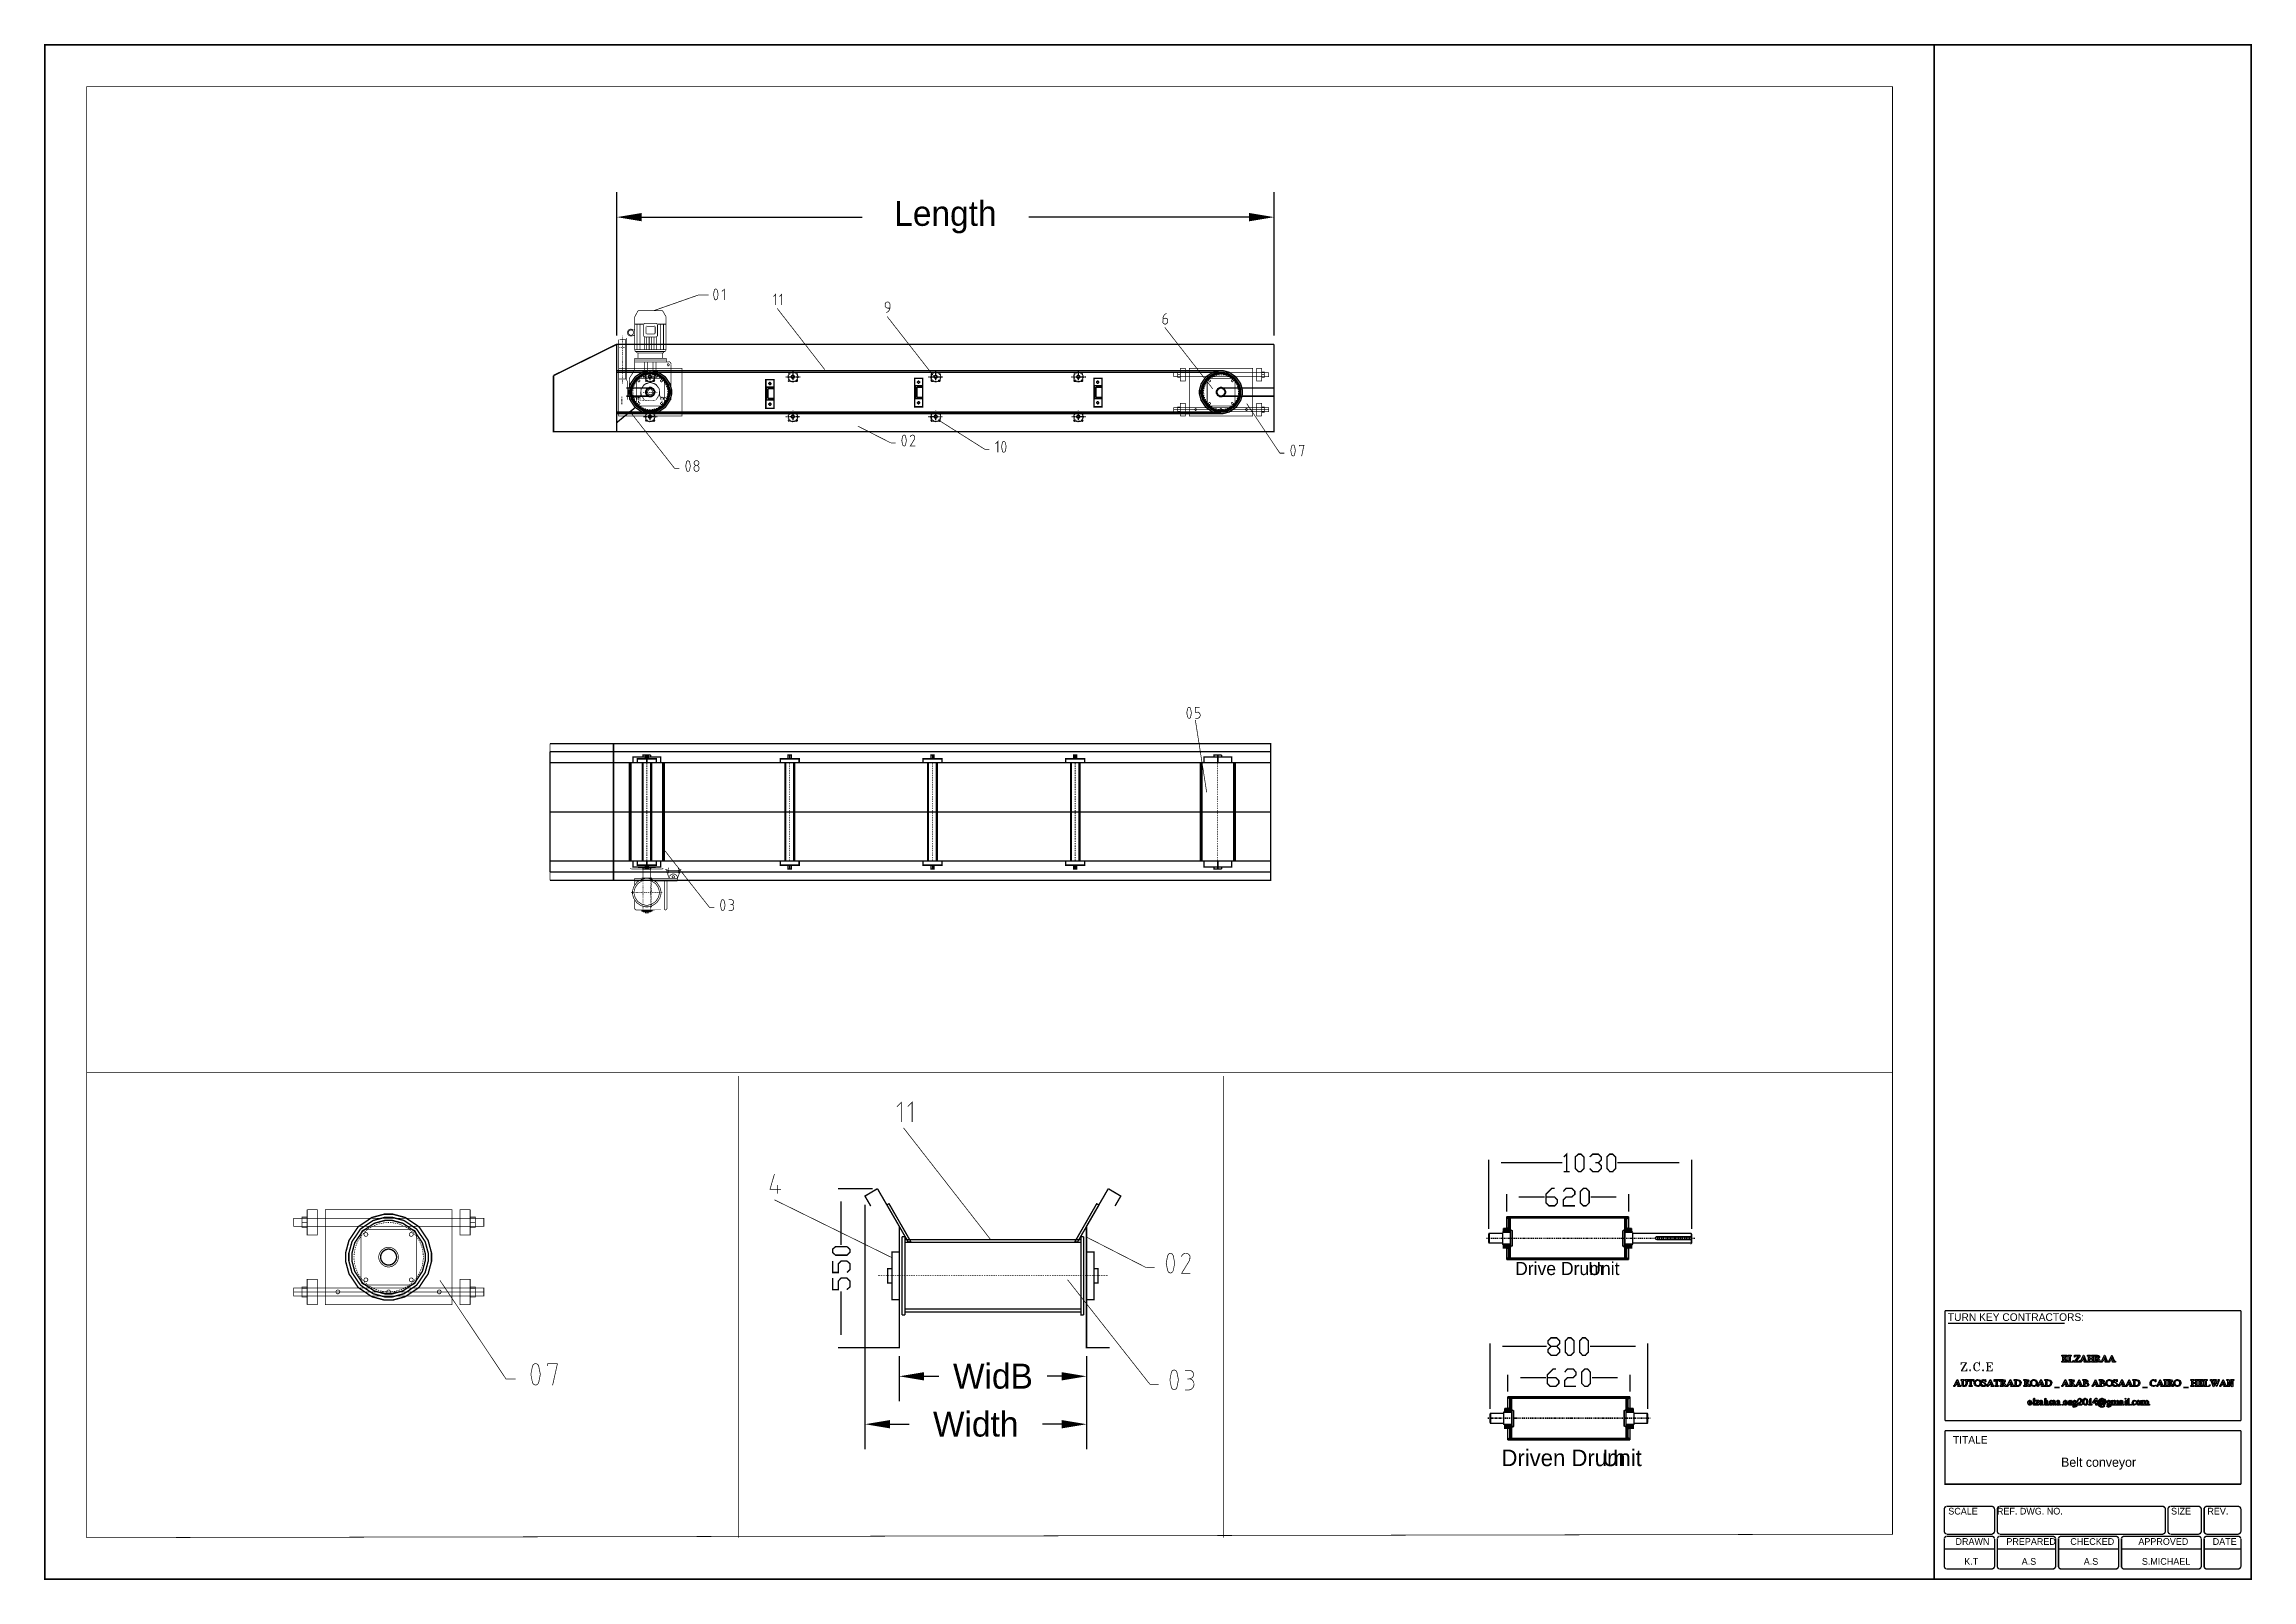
# Model space of a CAD drawing. Extents: x -4.5 to 11.4, y -10.7 to 0.4.
import ezdxf

# ---------------------------------------------------------------- set-up
doc = ezdxf.new("R2010")
doc.units = 0
doc.header["$MEASUREMENT"] = 0
doc.dimstyles.get("Standard").update_dxf_attribs({"dimtxt": 2.5, "dimasz": 2.5, "dimexe": 1.25, "dimexo": 0.625, "dimtad": 1, "dimtxsty": 'Standard', "dimcen": 2.5, "dimazin": 3, "dimtfac": 1, "dimtmove": 0, "dimatfit": 3})

msp = doc.modelspace()

# ---------------------------------------------------------------- texts
at = {"color": 0}
for s, height, p in [('Drive Drum', 0.0944897, (6.117783, -8.490527)), (' Unit', 0.0944897, (6.609453, -8.490527)), ('TURN KEY CONTRACTORS:', 0.055, (9.232783, -8.820527)), ('TITALE', 0.055, (9.269453, -9.703867)), ('Driven Drum', 0.118927, (6.019453, -9.865527)), (' Unit', 0.118927, (6.702783, -9.865527)), ('Belt conveyor', 0.0666667, (10.047783, -9.870527)), ('SCALE', 0.0483333, (9.236113, -10.213863)), ('REF. DWG. NO.', 0.0483333, (9.586113, -10.213863)), ('SIZE', 0.0483333, (10.839449, -10.213863)), ('REV.', 0.0483333, (11.101115, -10.213863)), ('DRAWN ', 0.0483333, (9.287783, -10.432196)), ('PREPARED', 0.0483333, (9.654453, -10.432196)), ('CHECKED', 0.0483333, (10.114453, -10.432196)), ('APPROVED', 0.0483333, (10.604443, -10.432196)), ('DATE', 0.0483333, (11.139449, -10.432196)), ('K.T', 0.0483333, (9.351113, -10.575529)), ('A.S', 0.0483333, (9.764453, -10.575529)), ('A.S', 0.0483333, (10.211113, -10.575529)), ('S.MICHAEL', 0.0483333, (10.629453, -10.575529))]:
    msp.add_text(s, height=height, dxfattribs=at).set_placement(p)

# ---------------------------------------------------------------- blocks, each defined once
blk = doc.blocks.new('*D0')
at = {"color": 0, "linetype": 'Continuous', "lineweight": -2}
for p, q in [((-0.349, -1.73), (-0.349, -0.697)), ((4.383, -1.73), (4.383, -0.697)), ((-0.169, -0.877), (1.417, -0.877)), ((4.203, -0.877), (2.617, -0.877))]:
    blk.add_line(p, q, dxfattribs=at)
at = {"color": 0, "linetype": 'Continuous'}
for points in [[(-0.169, -0.847), (-0.169, -0.907), (-0.349, -0.877)], [(4.203, -0.847), (4.203, -0.907), (4.383, -0.877)]]:
    blk.add_solid(points, dxfattribs=at)
at = {"layer": 'Defpoints', "color": 0, "linetype": 'Continuous'}
for p in [(4.383, -0.877), (-0.349, -1.792), (4.383, -1.792)]:
    blk.add_point(p, dxfattribs=at)
at = {"color": 0, "linetype": 'Continuous', "insert": (2.017, -0.877), "char_height": 0.18, "attachment_point": 5}
blk.add_mtext('\\A1;Length', dxfattribs=at)
blk = doc.blocks.new('*D1')
at = {"color": 0, "linetype": 'Continuous', "lineweight": -2}
for p, q in [((1.438, -7.985), (1.438, -9.744)), ((3.033, -9.075), (3.033, -9.744)), ((1.618, -9.564), (1.755, -9.564)), ((2.853, -9.564), (2.715, -9.564))]:
    blk.add_line(p, q, dxfattribs=at)
at = {"color": 0, "linetype": 'Continuous'}
for points in [[(1.618, -9.534), (1.618, -9.594), (1.438, -9.564)], [(2.853, -9.534), (2.853, -9.594), (3.033, -9.564)]]:
    blk.add_solid(points, dxfattribs=at)
at = {"layer": 'Defpoints', "color": 0, "linetype": 'Continuous'}
for p in [(1.438, -7.922), (3.033, -9.012), (3.033, -9.564)]:
    blk.add_point(p, dxfattribs=at)
at = {"color": 0, "linetype": 'Continuous', "insert": (2.235, -9.564), "char_height": 0.18, "attachment_point": 5}
blk.add_mtext('\\A1;Width', dxfattribs=at)
blk = doc.blocks.new('*D2')
at = {"color": 0, "linetype": 'Continuous', "lineweight": -2}
for p, q in [((1.684, -9.075), (1.684, -9.399)), ((3.033, -9.075), (3.033, -9.399)), ((1.864, -9.219), (1.969, -9.219)), ((2.853, -9.219), (2.749, -9.219))]:
    blk.add_line(p, q, dxfattribs=at)
at = {"color": 0, "linetype": 'Continuous'}
for points in [[(1.864, -9.189), (1.864, -9.249), (1.684, -9.219)], [(2.853, -9.189), (2.853, -9.249), (3.033, -9.219)]]:
    blk.add_solid(points, dxfattribs=at)
at = {"layer": 'Defpoints', "color": 0, "linetype": 'Continuous'}
for p in [(1.684, -9.012), (3.033, -9.012), (3.033, -9.219)]:
    blk.add_point(p, dxfattribs=at)
at = {"color": 0, "linetype": 'Continuous', "insert": (2.359, -9.219), "char_height": 0.18, "attachment_point": 5}
blk.add_mtext('\\A1;WidB', dxfattribs=at)

# ---------------------------------------------------------------- dimensions: what is measured, and where the dimension line sits
at = {"linetype": 'Continuous'}
for base, p1, p2, text, picture, middle in [((4.382783, -0.876636), (-0.348907, -1.792177), (4.382783, -1.792177), 'Length', '*D0', (2.016938, -0.876636)), ((3.032793, -9.563595), (1.437793, -7.922187), (3.032793, -9.012187), 'Width', '*D1', (2.235293, -9.563595)), ((3.032793, -9.218668), (1.684393, -9.012187), (3.032793, -9.012187), 'WidB', '*D2', (2.358593, -9.218668))]:
    dim = msp.add_linear_dim(base=base, p1=p1, p2=p2, text=text, dimstyle='Standard', dxfattribs=at)
    dim.commit()
    dim.dimension.update_dxf_attribs({"geometry": picture, "text_midpoint": middle})

# ---------------------------------------------------------------- linework, layer by layer
at = {"color": 0}
for points, const_width in [([(11.4161, 0.362793), (-4.465507, 0.362793), (-4.465507, -10.67885), (11.4161, -10.67885), (11.4161, 0.362793)], 0.01), ([(8.834453, 0.062793), (-4.165507, 0.062793), (-4.165507, -10.38051), (8.834453, -10.355553), (8.834453, 0.062793)], 0.005), ([(-0.246407, -1.688887), (-0.249807, -1.688887), (-0.259907, -1.694477), (-0.265507, -1.704627), (-0.265507, -1.708047), (-0.265507, -1.711407), (-0.259907, -1.721547), (-0.249807, -1.727197), (-0.246407, -1.727197), (-0.243007, -1.727197), (-0.232907, -1.721547), (-0.227207, -1.711407), (-0.227207, -1.708047), (-0.227207, -1.704627), (-0.232907, -1.694477), (-0.243007, -1.688887), (-0.246407, -1.688887)], 0.005), ([(-0.335507, -1.965527), (0.121093, -1.965527), (0.121093, -2.307207), (-0.335507, -2.307207), (-0.335507, -1.965527)], 0.005), ([(-0.307207, -1.965527), (-0.307207, -1.965527)], 0.005), ([(-0.307207, -2.023847), (-0.307207, -2.023847)], 0.005), ([(-0.108007, -1.982187), (-0.123107, -1.982187), (-0.168107, -1.994277), (-0.217107, -2.027317), (-0.250107, -2.076367), (-0.262207, -2.121337), (-0.262207, -2.136367), (-0.262207, -2.151347), (-0.250107, -2.196317), (-0.217107, -2.245307), (-0.168107, -2.278347), (-0.123107, -2.290497), (-0.108007, -2.290497), (-0.093107, -2.290497), (-0.048107, -2.278347), (0.000893, -2.245307), (0.033893, -2.196317), (0.046093, -2.151347), (0.046093, -2.136367), (0.046093, -2.121337), (0.033893, -2.076367), (0.000893, -2.027317), (-0.048107, -1.994277), (-0.093107, -1.982187), (-0.108007, -1.982187)], 0.01), ([(-0.108007, -1.993847), (-0.121907, -1.993847), (-0.163507, -2.005017), (-0.208807, -2.035567), (-0.239407, -2.080867), (-0.250607, -2.122477), (-0.250607, -2.136367), (-0.250607, -2.150207), (-0.239407, -2.191817), (-0.208807, -2.237057), (-0.163507, -2.267617), (-0.121907, -2.278837), (-0.108007, -2.278837), (-0.094207, -2.278837), (-0.052607, -2.267617), (-0.007307, -2.237057), (0.023193, -2.191817), (0.034393, -2.150207), (0.034393, -2.136367), (0.034393, -2.122477), (0.023193, -2.080867), (-0.007307, -2.035567), (-0.052607, -2.005017), (-0.094207, -1.993847), (-0.108007, -1.993847)], 0.01), ([(-0.108007, -2.003877), (-0.120907, -2.003877), (-0.159607, -2.014237), (-0.201707, -2.042667), (-0.230207, -2.084777), (-0.240507, -2.123457), (-0.240507, -2.136367), (-0.240507, -2.149227), (-0.230207, -2.187907), (-0.201707, -2.230017), (-0.159607, -2.258447), (-0.120907, -2.268867), (-0.108007, -2.268867), (-0.095207, -2.268867), (-0.056507, -2.258447), (-0.014407, -2.230017), (0.013993, -2.187907), (0.024493, -2.149227), (0.024493, -2.136367), (0.024493, -2.123457), (0.013993, -2.084777), (-0.014407, -2.042667), (-0.056507, -2.014237), (-0.095207, -2.003877), (-0.108007, -2.003877)], 0.01), ([(-0.189707, -2.047187), (-0.191607, -2.047187), (-0.197207, -2.052817), (-0.197207, -2.054727), (-0.197207, -2.056557), (-0.191607, -2.062207), (-0.189707, -2.062207), (-0.187807, -2.062207), (-0.182207, -2.056557), (-0.182207, -2.054727), (-0.182207, -2.052817), (-0.187807, -2.047187), (-0.189707, -2.047187)], 0.005), ([(-0.189707, -2.047187), (-0.191607, -2.047187), (-0.197207, -2.052817), (-0.197207, -2.054727), (-0.197207, -2.056557), (-0.191607, -2.062207), (-0.189707, -2.062207), (-0.187807, -2.062207), (-0.182207, -2.056557), (-0.182207, -2.054727), (-0.182207, -2.052817), (-0.187807, -2.047187), (-0.189707, -2.047187)], 0.005), ([(-0.134707, -1.997207), (-0.135407, -1.997207), (-0.137207, -1.999057), (-0.137207, -1.999707), (-0.137207, -2.000307), (-0.135407, -2.002197), (-0.134707, -2.002197), (-0.134107, -2.002197), (-0.132207, -2.000307), (-0.132207, -1.999707), (-0.132207, -1.999057), (-0.134107, -1.997207), (-0.134707, -1.997207)], 0.005), ([(-0.134707, -1.997207), (-0.135407, -1.997207), (-0.137207, -1.999057), (-0.137207, -1.999707), (-0.137207, -2.000307), (-0.135407, -2.002197), (-0.134707, -2.002197), (-0.134107, -2.002197), (-0.132207, -2.000307), (-0.132207, -1.999707), (-0.132207, -1.999057), (-0.134107, -1.997207), (-0.134707, -1.997207)], 0.005), ([(-0.134707, -2.050547), (-0.135407, -2.050547), (-0.137207, -2.052387), (-0.137207, -2.053027), (-0.137207, -2.053627), (-0.135407, -2.055527), (-0.134707, -2.055527), (-0.134107, -2.055527), (-0.132207, -2.053627), (-0.132207, -2.053027), (-0.132207, -2.052387), (-0.134107, -2.050547), (-0.134707, -2.050547)], 0.005), ([(-0.134707, -2.050547), (-0.135407, -2.050547), (-0.137207, -2.052387), (-0.137207, -2.053027), (-0.137207, -2.053627), (-0.135407, -2.055527), (-0.134707, -2.055527), (-0.134107, -2.055527), (-0.132207, -2.053627), (-0.132207, -2.053027), (-0.132207, -2.052387), (-0.134107, -2.050547), (-0.134707, -2.050547)], 0.005), ([(-0.109707, -2.015547), (-0.111707, -2.015547), (-0.117407, -2.018697), (-0.120607, -2.024387), (-0.120607, -2.026347), (-0.120607, -2.028237), (-0.117407, -2.033987), (-0.111707, -2.037197), (-0.109707, -2.037197), (-0.107807, -2.037197), (-0.102107, -2.033987), (-0.098907, -2.028237), (-0.098907, -2.026347), (-0.098907, -2.024387), (-0.102107, -2.018697), (-0.107807, -2.015547), (-0.109707, -2.015547)], 0.01), ([(-0.109707, -2.015547), (-0.111707, -2.015547), (-0.117407, -2.018697), (-0.120607, -2.024387), (-0.120607, -2.026347), (-0.120607, -2.028237), (-0.117407, -2.033987), (-0.111707, -2.037197), (-0.109707, -2.037197), (-0.107807, -2.037197), (-0.102107, -2.033987), (-0.098907, -2.028237), (-0.098907, -2.026347), (-0.098907, -2.024387), (-0.102107, -2.018697), (-0.107807, -2.015547), (-0.109707, -2.015547)], 0.01), ([(-0.109707, -2.015547), (-0.111707, -2.015547), (-0.117407, -2.018697), (-0.120607, -2.024387), (-0.120607, -2.026347), (-0.120607, -2.028237), (-0.117407, -2.033987), (-0.111707, -2.037197), (-0.109707, -2.037197), (-0.107807, -2.037197), (-0.102107, -2.033987), (-0.098907, -2.028237), (-0.098907, -2.026347), (-0.098907, -2.024387), (-0.102107, -2.018697), (-0.107807, -2.015547), (-0.109707, -2.015547)], 0.01), ([(-0.109707, -2.015547), (-0.111707, -2.015547), (-0.117407, -2.018697), (-0.120607, -2.024387), (-0.120607, -2.026347), (-0.120607, -2.028237), (-0.117407, -2.033987), (-0.111707, -2.037197), (-0.109707, -2.037197), (-0.107807, -2.037197), (-0.102107, -2.033987), (-0.098907, -2.028237), (-0.098907, -2.026347), (-0.098907, -2.024387), (-0.102107, -2.018697), (-0.107807, -2.015547), (-0.109707, -2.015547)], 0.01), ([(-0.109707, -2.015547), (-0.111707, -2.015547), (-0.117407, -2.018697), (-0.120607, -2.024387), (-0.120607, -2.026347), (-0.120607, -2.028237), (-0.117407, -2.033987), (-0.111707, -2.037197), (-0.109707, -2.037197), (-0.107807, -2.037197), (-0.102107, -2.033987), (-0.098907, -2.028237), (-0.098907, -2.026347), (-0.098907, -2.024387), (-0.102107, -2.018697), (-0.107807, -2.015547), (-0.109707, -2.015547)], 0.005), ([(-0.109707, -2.015547), (-0.111707, -2.015547), (-0.117407, -2.018697), (-0.120607, -2.024387), (-0.120607, -2.026347), (-0.120607, -2.028237), (-0.117407, -2.033987), (-0.111707, -2.037197), (-0.109707, -2.037197), (-0.107807, -2.037197), (-0.102107, -2.033987), (-0.098907, -2.028237), (-0.098907, -2.026347), (-0.098907, -2.024387), (-0.102107, -2.018697), (-0.107807, -2.015547), (-0.109707, -2.015547)], 0.005), ([(-0.108907, -1.980557), (-0.108907, -1.980557)], 0.01), ([(-0.108907, -1.980557), (-0.108907, -1.980557)], 0.01), ([(-0.083007, -1.997207), (-0.083707, -1.997207), (-0.085507, -1.999057), (-0.085507, -1.999707), (-0.085507, -2.000307), (-0.083707, -2.002197), (-0.083007, -2.002197), (-0.082407, -2.002197), (-0.080507, -2.000307), (-0.080507, -1.999707), (-0.080507, -1.999057), (-0.082407, -1.997207), (-0.083007, -1.997207)], 0.005), ([(-0.083007, -1.997207), (-0.083707, -1.997207), (-0.085507, -1.999057), (-0.085507, -1.999707), (-0.085507, -2.000307), (-0.083707, -2.002197), (-0.083007, -2.002197), (-0.082407, -2.002197), (-0.080507, -2.000307), (-0.080507, -1.999707), (-0.080507, -1.999057), (-0.082407, -1.997207), (-0.083007, -1.997207)], 0.005), ([(-0.083007, -2.050547), (-0.083707, -2.050547), (-0.085507, -2.052387), (-0.085507, -2.053027), (-0.085507, -2.053627), (-0.083707, -2.055527), (-0.083007, -2.055527), (-0.082407, -2.055527), (-0.080507, -2.053627), (-0.080507, -2.053027), (-0.080507, -2.052387), (-0.082407, -2.050547), (-0.083007, -2.050547)], 0.005), ([(-0.083007, -2.050547), (-0.083707, -2.050547), (-0.085507, -2.052387), (-0.085507, -2.053027), (-0.085507, -2.053627), (-0.083707, -2.055527), (-0.083007, -2.055527), (-0.082407, -2.055527), (-0.080507, -2.053627), (-0.080507, -2.053027), (-0.080507, -2.052387), (-0.082407, -2.050547), (-0.083007, -2.050547)], 0.005), ([(-0.026407, -2.047187), (-0.028307, -2.047187), (-0.033907, -2.052817), (-0.033907, -2.054727), (-0.033907, -2.056557), (-0.028307, -2.062207), (-0.026407, -2.062207), (-0.024507, -2.062207), (-0.018907, -2.056557), (-0.018907, -2.054727), (-0.018907, -2.052817), (-0.024507, -2.047187), (-0.026407, -2.047187)], 0.005), ([(-0.026407, -2.047187), (-0.028307, -2.047187), (-0.033907, -2.052817), (-0.033907, -2.054727), (-0.033907, -2.056557), (-0.028307, -2.062207), (-0.026407, -2.062207), (-0.024507, -2.062207), (-0.018907, -2.056557), (-0.018907, -2.054727), (-0.018907, -2.052817), (-0.024507, -2.047187), (-0.026407, -2.047187)], 0.005), ([(0.021993, -1.932207), (0.020093, -1.932207), (0.014493, -1.937807), (0.014493, -1.939697), (0.014493, -1.941547), (0.020093, -1.947187), (0.021993, -1.947187), (0.023793, -1.947187), (0.029393, -1.941547), (0.029393, -1.939697), (0.029393, -1.937807), (0.023793, -1.932207), (0.021993, -1.932207)], 0.005), ([(0.782793, -2.252197), (0.724393, -2.252197), (0.724393, -2.047187), (0.782793, -2.047187), (0.782793, -2.252197)], 0.01), ([(0.782793, -2.252197), (0.724393, -2.252197), (0.724393, -2.047187), (0.782793, -2.047187), (0.782793, -2.252197)], 0.01), ([(0.753593, -2.067197), (0.751693, -2.067197), (0.746093, -2.072777), (0.746093, -2.074677), (0.746093, -2.076527), (0.751693, -2.082167), (0.753593, -2.082167), (0.755493, -2.082167), (0.761093, -2.076527), (0.761093, -2.074677), (0.761093, -2.072777), (0.755493, -2.067197), (0.753593, -2.067197)], 0.01), ([(0.753593, -2.067197), (0.751693, -2.067197), (0.746093, -2.072777), (0.746093, -2.074677), (0.746093, -2.076527), (0.751693, -2.082167), (0.753593, -2.082167), (0.755493, -2.082167), (0.761093, -2.076527), (0.761093, -2.074677), (0.761093, -2.072777), (0.755493, -2.067197), (0.753593, -2.067197)], 0.01), ([(0.891993, -1.997207), (0.891293, -1.997207), (0.889493, -1.999057), (0.889493, -1.999707), (0.889493, -2.000307), (0.891293, -2.002197), (0.891993, -2.002197), (0.892593, -2.002197), (0.894493, -2.000307), (0.894493, -1.999707), (0.894493, -1.999057), (0.892593, -1.997207), (0.891993, -1.997207)], 0.005), ([(0.891993, -1.997207), (0.891293, -1.997207), (0.889493, -1.999057), (0.889493, -1.999707), (0.889493, -2.000307), (0.891293, -2.002197), (0.891993, -2.002197), (0.892593, -2.002197), (0.894493, -2.000307), (0.894493, -1.999707), (0.894493, -1.999057), (0.892593, -1.997207), (0.891993, -1.997207)], 0.005), ([(0.891993, -1.997207), (0.891293, -1.997207), (0.889493, -1.999057), (0.889493, -1.999707), (0.889493, -2.000307), (0.891293, -2.002197), (0.891993, -2.002197), (0.892593, -2.002197), (0.894493, -2.000307), (0.894493, -1.999707), (0.894493, -1.999057), (0.892593, -1.997207), (0.891993, -1.997207)], 0.005), ([(0.891993, -2.050547), (0.891293, -2.050547), (0.889493, -2.052387), (0.889493, -2.053027), (0.889493, -2.053627), (0.891293, -2.055527), (0.891993, -2.055527), (0.892593, -2.055527), (0.894493, -2.053627), (0.894493, -2.053027), (0.894493, -2.052387), (0.892593, -2.050547), (0.891993, -2.050547)], 0.005), ([(0.891993, -2.050547), (0.891293, -2.050547), (0.889493, -2.052387), (0.889493, -2.053027), (0.889493, -2.053627), (0.891293, -2.055527), (0.891993, -2.055527), (0.892593, -2.055527), (0.894493, -2.053627), (0.894493, -2.053027), (0.894493, -2.052387), (0.892593, -2.050547), (0.891993, -2.050547)], 0.005), ([(0.891993, -2.050547), (0.891293, -2.050547), (0.889493, -2.052387), (0.889493, -2.053027), (0.889493, -2.053627), (0.891293, -2.055527), (0.891993, -2.055527), (0.892593, -2.055527), (0.894493, -2.053627), (0.894493, -2.053027), (0.894493, -2.052387), (0.892593, -2.050547), (0.891993, -2.050547)], 0.005), ([(0.918593, -2.015547), (0.916693, -2.015547), (0.910993, -2.018697), (0.907793, -2.024387), (0.907793, -2.026347), (0.907793, -2.028237), (0.910993, -2.033987), (0.916693, -2.037197), (0.918593, -2.037197), (0.920493, -2.037197), (0.926193, -2.033987), (0.929493, -2.028237), (0.929493, -2.026347), (0.929493, -2.024387), (0.926193, -2.018697), (0.920493, -2.015547), (0.918593, -2.015547)], 0.01), ([(0.918593, -2.015547), (0.916693, -2.015547), (0.910993, -2.018697), (0.907793, -2.024387), (0.907793, -2.026347), (0.907793, -2.028237), (0.910993, -2.033987), (0.916693, -2.037197), (0.918593, -2.037197), (0.920493, -2.037197), (0.926193, -2.033987), (0.929493, -2.028237), (0.929493, -2.026347), (0.929493, -2.024387), (0.926193, -2.018697), (0.920493, -2.015547), (0.918593, -2.015547)], 0.01), ([(0.918593, -2.015547), (0.916693, -2.015547), (0.910993, -2.018697), (0.907793, -2.024387), (0.907793, -2.026347), (0.907793, -2.028237), (0.910993, -2.033987), (0.916693, -2.037197), (0.918593, -2.037197), (0.920493, -2.037197), (0.926193, -2.033987), (0.929493, -2.028237), (0.929493, -2.026347), (0.929493, -2.024387), (0.926193, -2.018697), (0.920493, -2.015547), (0.918593, -2.015547)], 0.01), ([(0.918593, -2.015547), (0.916693, -2.015547), (0.910993, -2.018697), (0.907793, -2.024387), (0.907793, -2.026347), (0.907793, -2.028237), (0.910993, -2.033987), (0.916693, -2.037197), (0.918593, -2.037197), (0.920493, -2.037197), (0.926193, -2.033987), (0.929493, -2.028237), (0.929493, -2.026347), (0.929493, -2.024387), (0.926193, -2.018697), (0.920493, -2.015547), (0.918593, -2.015547)], 0.01), ([(0.918593, -2.015547), (0.916693, -2.015547), (0.910993, -2.018697), (0.907793, -2.024387), (0.907793, -2.026347), (0.907793, -2.028237), (0.910993, -2.033987), (0.916693, -2.037197), (0.918593, -2.037197), (0.920493, -2.037197), (0.926193, -2.033987), (0.929493, -2.028237), (0.929493, -2.026347), (0.929493, -2.024387), (0.926193, -2.018697), (0.920493, -2.015547), (0.918593, -2.015547)], 0.01), ([(0.918593, -2.015547), (0.916693, -2.015547), (0.910993, -2.018697), (0.907793, -2.024387), (0.907793, -2.026347), (0.907793, -2.028237), (0.910993, -2.033987), (0.916693, -2.037197), (0.918593, -2.037197), (0.920493, -2.037197), (0.926193, -2.033987), (0.929493, -2.028237), (0.929493, -2.026347), (0.929493, -2.024387), (0.926193, -2.018697), (0.920493, -2.015547), (0.918593, -2.015547)], 0.01), ([(0.918593, -2.015547), (0.916693, -2.015547), (0.910993, -2.018697), (0.907793, -2.024387), (0.907793, -2.026347), (0.907793, -2.028237), (0.910993, -2.033987), (0.916693, -2.037197), (0.918593, -2.037197), (0.920493, -2.037197), (0.926193, -2.033987), (0.929493, -2.028237), (0.929493, -2.026347), (0.929493, -2.024387), (0.926193, -2.018697), (0.920493, -2.015547), (0.918593, -2.015547)], 0.005), ([(0.918593, -2.015547), (0.916693, -2.015547), (0.910993, -2.018697), (0.907793, -2.024387), (0.907793, -2.026347), (0.907793, -2.028237), (0.910993, -2.033987), (0.916693, -2.037197), (0.918593, -2.037197), (0.920493, -2.037197), (0.926193, -2.033987), (0.929493, -2.028237), (0.929493, -2.026347), (0.929493, -2.024387), (0.926193, -2.018697), (0.920493, -2.015547), (0.918593, -2.015547)], 0.005), ([(0.918593, -2.015547), (0.916693, -2.015547), (0.910993, -2.018697), (0.907793, -2.024387), (0.907793, -2.026347), (0.907793, -2.028237), (0.910993, -2.033987), (0.916693, -2.037197), (0.918593, -2.037197), (0.920493, -2.037197), (0.926193, -2.033987), (0.929493, -2.028237), (0.929493, -2.026347), (0.929493, -2.024387), (0.926193, -2.018697), (0.920493, -2.015547), (0.918593, -2.015547)], 0.005), ([(0.919493, -1.980557), (0.919493, -1.980557)], 0.01), ([(0.919493, -1.980557), (0.919493, -1.980557)], 0.01), ([(0.919493, -1.980557), (0.919493, -1.980557)], 0.01), ([(0.945293, -1.997207), (0.944693, -1.997207), (0.942793, -1.999057), (0.942793, -1.999707), (0.942793, -2.000307), (0.944693, -2.002197), (0.945293, -2.002197), (0.945893, -2.002197), (0.947793, -2.000307), (0.947793, -1.999707), (0.947793, -1.999057), (0.945893, -1.997207), (0.945293, -1.997207)], 0.005), ([(0.945293, -1.997207), (0.944693, -1.997207), (0.942793, -1.999057), (0.942793, -1.999707), (0.942793, -2.000307), (0.944693, -2.002197), (0.945293, -2.002197), (0.945893, -2.002197), (0.947793, -2.000307), (0.947793, -1.999707), (0.947793, -1.999057), (0.945893, -1.997207), (0.945293, -1.997207)], 0.005), ([(0.945293, -1.997207), (0.944693, -1.997207), (0.942793, -1.999057), (0.942793, -1.999707), (0.942793, -2.000307), (0.944693, -2.002197), (0.945293, -2.002197), (0.945893, -2.002197), (0.947793, -2.000307), (0.947793, -1.999707), (0.947793, -1.999057), (0.945893, -1.997207), (0.945293, -1.997207)], 0.005), ([(0.945293, -2.050547), (0.944693, -2.050547), (0.942793, -2.052387), (0.942793, -2.053027), (0.942793, -2.053627), (0.944693, -2.055527), (0.945293, -2.055527), (0.945893, -2.055527), (0.947793, -2.053627), (0.947793, -2.053027), (0.947793, -2.052387), (0.945893, -2.050547), (0.945293, -2.050547)], 0.005), ([(0.945293, -2.050547), (0.944693, -2.050547), (0.942793, -2.052387), (0.942793, -2.053027), (0.942793, -2.053627), (0.944693, -2.055527), (0.945293, -2.055527), (0.945893, -2.055527), (0.947793, -2.053627), (0.947793, -2.053027), (0.947793, -2.052387), (0.945893, -2.050547), (0.945293, -2.050547)], 0.005), ([(0.945293, -2.050547), (0.944693, -2.050547), (0.942793, -2.052387), (0.942793, -2.053027), (0.942793, -2.053627), (0.944693, -2.055527), (0.945293, -2.055527), (0.945893, -2.055527), (0.947793, -2.053627), (0.947793, -2.053027), (0.947793, -2.052387), (0.945893, -2.050547), (0.945293, -2.050547)], 0.005), ([(1.852783, -2.242227), (1.796083, -2.242227), (1.796083, -2.037197), (1.852783, -2.037197), (1.852783, -2.242227)], 0.01), ([(1.823603, -2.057207), (1.821703, -2.057207), (1.816113, -2.062807), (1.816113, -2.064697), (1.816113, -2.066547), (1.821703, -2.072187), (1.823603, -2.072187), (1.825453, -2.072187), (1.831143, -2.066547), (1.831143, -2.064697), (1.831143, -2.062807), (1.825453, -2.057207), (1.823603, -2.057207)], 0.01), ([(1.920283, -1.997207), (1.919633, -1.997207), (1.917783, -1.999057), (1.917783, -1.999707), (1.917783, -2.000307), (1.919633, -2.002197), (1.920283, -2.002197), (1.920883, -2.002197), (1.922773, -2.000307), (1.922773, -1.999707), (1.922773, -1.999057), (1.920883, -1.997207), (1.920283, -1.997207)], 0.005), ([(1.920283, -1.997207), (1.919633, -1.997207), (1.917783, -1.999057), (1.917783, -1.999707), (1.917783, -2.000307), (1.919633, -2.002197), (1.920283, -2.002197), (1.920883, -2.002197), (1.922773, -2.000307), (1.922773, -1.999707), (1.922773, -1.999057), (1.920883, -1.997207), (1.920283, -1.997207)], 0.005), ([(1.920283, -2.050547), (1.919633, -2.050547), (1.917783, -2.052387), (1.917783, -2.053027), (1.917783, -2.053627), (1.919633, -2.055527), (1.920283, -2.055527), (1.920883, -2.055527), (1.922773, -2.053627), (1.922773, -2.053027), (1.922773, -2.052387), (1.920883, -2.050547), (1.920283, -2.050547)], 0.005), ([(1.920283, -2.050547), (1.919633, -2.050547), (1.917783, -2.052387), (1.917783, -2.053027), (1.917783, -2.053627), (1.919633, -2.055527), (1.920283, -2.055527), (1.920883, -2.055527), (1.922773, -2.053627), (1.922773, -2.053027), (1.922773, -2.052387), (1.920883, -2.050547), (1.920283, -2.050547)], 0.005), ([(1.946973, -2.015547), (1.945013, -2.015547), (1.939263, -2.018697), (1.936113, -2.024387), (1.936113, -2.026347), (1.936113, -2.028237), (1.939263, -2.033987), (1.945013, -2.037197), (1.946973, -2.037197), (1.948863, -2.037197), (1.954563, -2.033987), (1.957773, -2.028237), (1.957773, -2.026347), (1.957773, -2.024387), (1.954563, -2.018697), (1.948863, -2.015547), (1.946973, -2.015547)], 0.01), ([(1.946973, -2.015547), (1.945013, -2.015547), (1.939263, -2.018697), (1.936113, -2.024387), (1.936113, -2.026347), (1.936113, -2.028237), (1.939263, -2.033987), (1.945013, -2.037197), (1.946973, -2.037197), (1.948863, -2.037197), (1.954563, -2.033987), (1.957773, -2.028237), (1.957773, -2.026347), (1.957773, -2.024387), (1.954563, -2.018697), (1.948863, -2.015547), (1.946973, -2.015547)], 0.01), ([(1.946973, -2.015547), (1.945013, -2.015547), (1.939263, -2.018697), (1.936113, -2.024387), (1.936113, -2.026347), (1.936113, -2.028237), (1.939263, -2.033987), (1.945013, -2.037197), (1.946973, -2.037197), (1.948863, -2.037197), (1.954563, -2.033987), (1.957773, -2.028237), (1.957773, -2.026347), (1.957773, -2.024387), (1.954563, -2.018697), (1.948863, -2.015547), (1.946973, -2.015547)], 0.01), ([(1.946973, -2.015547), (1.945013, -2.015547), (1.939263, -2.018697), (1.936113, -2.024387), (1.936113, -2.026347), (1.936113, -2.028237), (1.939263, -2.033987), (1.945013, -2.037197), (1.946973, -2.037197), (1.948863, -2.037197), (1.954563, -2.033987), (1.957773, -2.028237), (1.957773, -2.026347), (1.957773, -2.024387), (1.954563, -2.018697), (1.948863, -2.015547), (1.946973, -2.015547)], 0.01), ([(1.946973, -2.015547), (1.945013, -2.015547), (1.939263, -2.018697), (1.936113, -2.024387), (1.936113, -2.026347), (1.936113, -2.028237), (1.939263, -2.033987), (1.945013, -2.037197), (1.946973, -2.037197), (1.948863, -2.037197), (1.954563, -2.033987), (1.957773, -2.028237), (1.957773, -2.026347), (1.957773, -2.024387), (1.954563, -2.018697), (1.948863, -2.015547), (1.946973, -2.015547)], 0.005), ([(1.946973, -2.015547), (1.945013, -2.015547), (1.939263, -2.018697), (1.936113, -2.024387), (1.936113, -2.026347), (1.936113, -2.028237), (1.939263, -2.033987), (1.945013, -2.037197), (1.946973, -2.037197), (1.948863, -2.037197), (1.954563, -2.033987), (1.957773, -2.028237), (1.957773, -2.026347), (1.957773, -2.024387), (1.954563, -2.018697), (1.948863, -2.015547), (1.946973, -2.015547)], 0.005), ([(1.947783, -1.980557), (1.947783, -1.980557)], 0.01), ([(1.947783, -1.980557), (1.947783, -1.980557)], 0.01), ([(1.971923, -1.997207), (1.971283, -1.997207), (1.969433, -1.999057), (1.969433, -1.999707), (1.969433, -2.000307), (1.971283, -2.002197), (1.971923, -2.002197), (1.972513, -2.002197), (1.974423, -2.000307), (1.974423, -1.999707), (1.974423, -1.999057), (1.972513, -1.997207), (1.971923, -1.997207)], 0.005), ([(1.971923, -1.997207), (1.971283, -1.997207), (1.969433, -1.999057), (1.969433, -1.999707), (1.969433, -2.000307), (1.971283, -2.002197), (1.971923, -2.002197), (1.972513, -2.002197), (1.974423, -2.000307), (1.974423, -1.999707), (1.974423, -1.999057), (1.972513, -1.997207), (1.971923, -1.997207)], 0.005), ([(1.971923, -2.050547), (1.971283, -2.050547), (1.969433, -2.052387), (1.969433, -2.053027), (1.969433, -2.053627), (1.971283, -2.055527), (1.971923, -2.055527), (1.972513, -2.055527), (1.974423, -2.053627), (1.974423, -2.053027), (1.974423, -2.052387), (1.972513, -2.050547), (1.971923, -2.050547)], 0.005), ([(1.971923, -2.050547), (1.971283, -2.050547), (1.969433, -2.052387), (1.969433, -2.053027), (1.969433, -2.053627), (1.971283, -2.055527), (1.971923, -2.055527), (1.972513, -2.055527), (1.974423, -2.053627), (1.974423, -2.053027), (1.974423, -2.052387), (1.972513, -2.050547), (1.971923, -2.050547)], 0.005), ([(2.946973, -1.997207), (2.946323, -1.997207), (2.944473, -1.999057), (2.944473, -1.999707), (2.944473, -2.000307), (2.946323, -2.002197), (2.946973, -2.002197), (2.947573, -2.002197), (2.949463, -2.000307), (2.949463, -1.999707), (2.949463, -1.999057), (2.947573, -1.997207), (2.946973, -1.997207)], 0.005), ([(2.946973, -1.997207), (2.946323, -1.997207), (2.944473, -1.999057), (2.944473, -1.999707), (2.944473, -2.000307), (2.946323, -2.002197), (2.946973, -2.002197), (2.947573, -2.002197), (2.949463, -2.000307), (2.949463, -1.999707), (2.949463, -1.999057), (2.947573, -1.997207), (2.946973, -1.997207)], 0.005), ([(2.946973, -2.050547), (2.946323, -2.050547), (2.944473, -2.052387), (2.944473, -2.053027), (2.944473, -2.053627), (2.946323, -2.055527), (2.946973, -2.055527), (2.947573, -2.055527), (2.949463, -2.053627), (2.949463, -2.053027), (2.949463, -2.052387), (2.947573, -2.050547), (2.946973, -2.050547)], 0.005), ([(2.946973, -2.050547), (2.946323, -2.050547), (2.944473, -2.052387), (2.944473, -2.053027), (2.944473, -2.053627), (2.946323, -2.055527), (2.946973, -2.055527), (2.947573, -2.055527), (2.949463, -2.053627), (2.949463, -2.053027), (2.949463, -2.052387), (2.947573, -2.050547), (2.946973, -2.050547)], 0.005), ([(2.973613, -2.015547), (2.971653, -2.015547), (2.965903, -2.018697), (2.962753, -2.024387), (2.962753, -2.026347), (2.962753, -2.028237), (2.965903, -2.033987), (2.971653, -2.037197), (2.973613, -2.037197), (2.975503, -2.037197), (2.981253, -2.033987), (2.984463, -2.028237), (2.984463, -2.026347), (2.984463, -2.024387), (2.981253, -2.018697), (2.975503, -2.015547), (2.973613, -2.015547)], 0.01), ([(2.973613, -2.015547), (2.971653, -2.015547), (2.965903, -2.018697), (2.962753, -2.024387), (2.962753, -2.026347), (2.962753, -2.028237), (2.965903, -2.033987), (2.971653, -2.037197), (2.973613, -2.037197), (2.975503, -2.037197), (2.981253, -2.033987), (2.984463, -2.028237), (2.984463, -2.026347), (2.984463, -2.024387), (2.981253, -2.018697), (2.975503, -2.015547), (2.973613, -2.015547)], 0.01), ([(2.973613, -2.015547), (2.971653, -2.015547), (2.965903, -2.018697), (2.962753, -2.024387), (2.962753, -2.026347), (2.962753, -2.028237), (2.965903, -2.033987), (2.971653, -2.037197), (2.973613, -2.037197), (2.975503, -2.037197), (2.981253, -2.033987), (2.984463, -2.028237), (2.984463, -2.026347), (2.984463, -2.024387), (2.981253, -2.018697), (2.975503, -2.015547), (2.973613, -2.015547)], 0.01), ([(2.973613, -2.015547), (2.971653, -2.015547), (2.965903, -2.018697), (2.962753, -2.024387), (2.962753, -2.026347), (2.962753, -2.028237), (2.965903, -2.033987), (2.971653, -2.037197), (2.973613, -2.037197), (2.975503, -2.037197), (2.981253, -2.033987), (2.984463, -2.028237), (2.984463, -2.026347), (2.984463, -2.024387), (2.981253, -2.018697), (2.975503, -2.015547), (2.973613, -2.015547)], 0.01), ([(2.973613, -2.015547), (2.971653, -2.015547), (2.965903, -2.018697), (2.962753, -2.024387), (2.962753, -2.026347), (2.962753, -2.028237), (2.965903, -2.033987), (2.971653, -2.037197), (2.973613, -2.037197), (2.975503, -2.037197), (2.981253, -2.033987), (2.984463, -2.028237), (2.984463, -2.026347), (2.984463, -2.024387), (2.981253, -2.018697), (2.975503, -2.015547), (2.973613, -2.015547)], 0.005), ([(2.973613, -2.015547), (2.971653, -2.015547), (2.965903, -2.018697), (2.962753, -2.024387), (2.962753, -2.026347), (2.962753, -2.028237), (2.965903, -2.033987), (2.971653, -2.037197), (2.973613, -2.037197), (2.975503, -2.037197), (2.981253, -2.033987), (2.984463, -2.028237), (2.984463, -2.026347), (2.984463, -2.024387), (2.981253, -2.018697), (2.975503, -2.015547), (2.973613, -2.015547)], 0.005), ([(2.974423, -1.980557), (2.974423, -1.980557)], 0.01), ([(2.974423, -1.980557), (2.974423, -1.980557)], 0.01), ([(3.000293, -1.997207), (2.999653, -1.997207), (2.997813, -1.999057), (2.997813, -1.999707), (2.997813, -2.000307), (2.999653, -2.002197), (3.000293, -2.002197), (3.000893, -2.002197), (3.002793, -2.000307), (3.002793, -1.999707), (3.002793, -1.999057), (3.000893, -1.997207), (3.000293, -1.997207)], 0.005), ([(3.000293, -1.997207), (2.999653, -1.997207), (2.997813, -1.999057), (2.997813, -1.999707), (2.997813, -2.000307), (2.999653, -2.002197), (3.000293, -2.002197), (3.000893, -2.002197), (3.002793, -2.000307), (3.002793, -1.999707), (3.002793, -1.999057), (3.000893, -1.997207), (3.000293, -1.997207)], 0.005), ([(3.000293, -2.050547), (2.999653, -2.050547), (2.997813, -2.052387), (2.997813, -2.053027), (2.997813, -2.053627), (2.999653, -2.055527), (3.000293, -2.055527), (3.000893, -2.055527), (3.002793, -2.053627), (3.002793, -2.053027), (3.002793, -2.052387), (3.000893, -2.050547), (3.000293, -2.050547)], 0.005), ([(3.000293, -2.050547), (2.999653, -2.050547), (2.997813, -2.052387), (2.997813, -2.053027), (2.997813, -2.053627), (2.999653, -2.055527), (3.000293, -2.055527), (3.000893, -2.055527), (3.002793, -2.053627), (3.002793, -2.053027), (3.002793, -2.052387), (3.000893, -2.050547), (3.000293, -2.050547)], 0.005), ([(3.144453, -2.242227), (3.086133, -2.242227), (3.086133, -2.037197), (3.144453, -2.037197), (3.144453, -2.242227)], 0.01), ([(3.113643, -2.057207), (3.111743, -2.057207), (3.106103, -2.062807), (3.106103, -2.064697), (3.106103, -2.066547), (3.111743, -2.072187), (3.113643, -2.072187), (3.115473, -2.072187), (3.121133, -2.066547), (3.121133, -2.064697), (3.121133, -2.062807), (3.115473, -2.057207), (3.113643, -2.057207)], 0.01), ([(3.707773, -1.992227), (3.689433, -1.992227), (3.689433, -2.028837), (3.707773, -2.028837), (3.707773, -1.992227)], 0.005), ([(3.772773, -1.965527), (4.229463, -1.965527), (4.229463, -2.307207), (3.772773, -2.307207), (3.772773, -1.965527)], 0.005), ([(4.000293, -1.982187), (3.985273, -1.982187), (3.940243, -1.994277), (3.891253, -2.027317), (3.858213, -2.076367), (3.846113, -2.121337), (3.846113, -2.136367), (3.846113, -2.151347), (3.858213, -2.196317), (3.891253, -2.245307), (3.940243, -2.278347), (3.985273, -2.290497), (4.000293, -2.290497), (4.015283, -2.290497), (4.060253, -2.278347), (4.109243, -2.245307), (4.142283, -2.196317), (4.154433, -2.151347), (4.154433, -2.136367), (4.154433, -2.121337), (4.142283, -2.076367), (4.109243, -2.027317), (4.060253, -1.994277), (4.015283, -1.982187), (4.000293, -1.982187)], 0.01), ([(4.000293, -1.993847), (3.986403, -1.993847), (3.944793, -2.005017), (3.899503, -2.035567), (3.868953, -2.080867), (3.857783, -2.122477), (3.857783, -2.136367), (3.857783, -2.150207), (3.868953, -2.191817), (3.899503, -2.237057), (3.944793, -2.267617), (3.986403, -2.278837), (4.000293, -2.278837), (4.014133, -2.278837), (4.055753, -2.267617), (4.100993, -2.237057), (4.131543, -2.191817), (4.142763, -2.150207), (4.142763, -2.136367), (4.142763, -2.122477), (4.131543, -2.080867), (4.100993, -2.035567), (4.055753, -2.005017), (4.014133, -1.993847), (4.000293, -1.993847)], 0.01), ([(4.000293, -2.003877), (3.987393, -2.003877), (3.948713, -2.014237), (3.906543, -2.042667), (3.878173, -2.084777), (3.867753, -2.123457), (3.867753, -2.136367), (3.867753, -2.149227), (3.878173, -2.187907), (3.906543, -2.230017), (3.948713, -2.258447), (3.987393, -2.268867), (4.000293, -2.268867), (4.013153, -2.268867), (4.051833, -2.258447), (4.093953, -2.230017), (4.122363, -2.187907), (4.132783, -2.149227), (4.132783, -2.136367), (4.132783, -2.123457), (4.122363, -2.084777), (4.093953, -2.042667), (4.051833, -2.014237), (4.013153, -2.003877), (4.000293, -2.003877)], 0.01), ([(3.918603, -2.047187), (3.916703, -2.047187), (3.911113, -2.052817), (3.911113, -2.054727), (3.911113, -2.056557), (3.916703, -2.062207), (3.918603, -2.062207), (3.920433, -2.062207), (3.926143, -2.056557), (3.926143, -2.054727), (3.926143, -2.052817), (3.920433, -2.047187), (3.918603, -2.047187)], 0.005), ([(3.918603, -2.047187), (3.916703, -2.047187), (3.911113, -2.052817), (3.911113, -2.054727), (3.911113, -2.056557), (3.916703, -2.062207), (3.918603, -2.062207), (3.920433, -2.062207), (3.926143, -2.056557), (3.926143, -2.054727), (3.926143, -2.052817), (3.920433, -2.047187), (3.918603, -2.047187)], 0.005), ([(4.081953, -2.047187), (4.080063, -2.047187), (4.074463, -2.052817), (4.074463, -2.054727), (4.074463, -2.056557), (4.080063, -2.062207), (4.081953, -2.062207), (4.083793, -2.062207), (4.089433, -2.056557), (4.089433, -2.054727), (4.089433, -2.052817), (4.083793, -2.047187), (4.081953, -2.047187)], 0.005), ([(4.081953, -2.047187), (4.080063, -2.047187), (4.074463, -2.052817), (4.074463, -2.054727), (4.074463, -2.056557), (4.080063, -2.062207), (4.081953, -2.062207), (4.083793, -2.062207), (4.089433, -2.056557), (4.089433, -2.054727), (4.089433, -2.052817), (4.083793, -2.047187), (4.081953, -2.047187)], 0.005), ([(4.116133, -2.032197), (4.116133, -2.032197)], 0.01), ([(4.116133, -2.032197), (4.116133, -2.032197)], 0.01), ([(4.294463, -1.992227), (4.312793, -1.992227), (4.312793, -2.028837), (4.294463, -2.028837), (4.294463, -1.992227)], 0.005), ([(-0.312207, -2.183837), (-0.312207, -2.183837)], 0.005), ([(-0.189707, -2.210527), (-0.191607, -2.210527), (-0.197207, -2.216127), (-0.197207, -2.218017), (-0.197207, -2.219867), (-0.191607, -2.225497), (-0.189707, -2.225497), (-0.187807, -2.225497), (-0.182207, -2.219867), (-0.182207, -2.218017), (-0.182207, -2.216127), (-0.187807, -2.210527), (-0.189707, -2.210527)], 0.005), ([(-0.189707, -2.210527), (-0.191607, -2.210527), (-0.197207, -2.216127), (-0.197207, -2.218017), (-0.197207, -2.219867), (-0.191607, -2.225497), (-0.189707, -2.225497), (-0.187807, -2.225497), (-0.182207, -2.219867), (-0.182207, -2.218017), (-0.182207, -2.216127), (-0.187807, -2.210527), (-0.189707, -2.210527)], 0.005), ([(-0.108007, -2.100497), (-0.114407, -2.100497), (-0.133407, -2.110977), (-0.143907, -2.130017), (-0.143907, -2.136367), (-0.143907, -2.142667), (-0.133407, -2.161657), (-0.114407, -2.172187), (-0.108007, -2.172187), (-0.101707, -2.172187), (-0.082807, -2.161657), (-0.072207, -2.142667), (-0.072207, -2.136367), (-0.072207, -2.130017), (-0.082807, -2.110977), (-0.101707, -2.100497), (-0.108007, -2.100497)], 0.005), ([(-0.108007, -2.100497), (-0.114407, -2.100497), (-0.133407, -2.110977), (-0.143907, -2.130017), (-0.143907, -2.136367), (-0.143907, -2.142667), (-0.133407, -2.161657), (-0.114407, -2.172187), (-0.108007, -2.172187), (-0.101707, -2.172187), (-0.082807, -2.161657), (-0.072207, -2.142667), (-0.072207, -2.136367), (-0.072207, -2.130017), (-0.082807, -2.110977), (-0.101707, -2.100497), (-0.108007, -2.100497)], 0.005), ([(-0.108007, -2.107187), (-0.113207, -2.107187), (-0.128707, -2.115697), (-0.137207, -2.131157), (-0.137207, -2.136367), (-0.137207, -2.141477), (-0.128707, -2.156927), (-0.113207, -2.165497), (-0.108007, -2.165497), (-0.102907, -2.165497), (-0.087507, -2.156927), (-0.078907, -2.141477), (-0.078907, -2.136367), (-0.078907, -2.131157), (-0.087507, -2.115697), (-0.102907, -2.107187), (-0.108007, -2.107187)], 0.01), ([(-0.108007, -2.107187), (-0.113207, -2.107187), (-0.128707, -2.115697), (-0.137207, -2.131157), (-0.137207, -2.136367), (-0.137207, -2.141477), (-0.128707, -2.156927), (-0.113207, -2.165497), (-0.108007, -2.165497), (-0.102907, -2.165497), (-0.087507, -2.156927), (-0.078907, -2.141477), (-0.078907, -2.136367), (-0.078907, -2.131157), (-0.087507, -2.115697), (-0.102907, -2.107187), (-0.108007, -2.107187)], 0.01), ([(-0.108007, -2.107187), (-0.113207, -2.107187), (-0.128707, -2.115697), (-0.137207, -2.131157), (-0.137207, -2.136367), (-0.137207, -2.141477), (-0.128707, -2.156927), (-0.113207, -2.165497), (-0.108007, -2.165497), (-0.102907, -2.165497), (-0.087507, -2.156927), (-0.078907, -2.141477), (-0.078907, -2.136367), (-0.078907, -2.131157), (-0.087507, -2.115697), (-0.102907, -2.107187), (-0.108007, -2.107187)], 0.005), ([(-0.108007, -2.107187), (-0.113207, -2.107187), (-0.128707, -2.115697), (-0.137207, -2.131157), (-0.137207, -2.136367), (-0.137207, -2.141477), (-0.128707, -2.156927), (-0.113207, -2.165497), (-0.108007, -2.165497), (-0.102907, -2.165497), (-0.087507, -2.156927), (-0.078907, -2.141477), (-0.078907, -2.136367), (-0.078907, -2.131157), (-0.087507, -2.115697), (-0.102907, -2.107187), (-0.108007, -2.107187)], 0.005), ([(-0.026407, -2.210527), (-0.028307, -2.210527), (-0.033907, -2.216127), (-0.033907, -2.218017), (-0.033907, -2.219867), (-0.028307, -2.225497), (-0.026407, -2.225497), (-0.024507, -2.225497), (-0.018907, -2.219867), (-0.018907, -2.218017), (-0.018907, -2.216127), (-0.024507, -2.210527), (-0.026407, -2.210527)], 0.005), ([(-0.026407, -2.210527), (-0.028307, -2.210527), (-0.033907, -2.216127), (-0.033907, -2.218017), (-0.033907, -2.219867), (-0.028307, -2.225497), (-0.026407, -2.225497), (-0.024507, -2.225497), (-0.018907, -2.219867), (-0.018907, -2.218017), (-0.018907, -2.216127), (-0.024507, -2.210527), (-0.026407, -2.210527)], 0.005), ([(0.017793, -2.137177), (0.017793, -2.137177)], 0.005), ([(0.753593, -2.215527), (0.751693, -2.215527), (0.746093, -2.221117), (0.746093, -2.223017), (0.746093, -2.224867), (0.751693, -2.230557), (0.753593, -2.230557), (0.755493, -2.230557), (0.761093, -2.224867), (0.761093, -2.223017), (0.761093, -2.221117), (0.755493, -2.215527), (0.753593, -2.215527)], 0.01), ([(0.753593, -2.215527), (0.751693, -2.215527), (0.746093, -2.221117), (0.746093, -2.223017), (0.746093, -2.224867), (0.751693, -2.230557), (0.753593, -2.230557), (0.755493, -2.230557), (0.761093, -2.224867), (0.761093, -2.223017), (0.761093, -2.221117), (0.755493, -2.215527), (0.753593, -2.215527)], 0.01), ([(1.823603, -2.205547), (1.821703, -2.205547), (1.816113, -2.211127), (1.816113, -2.213027), (1.816113, -2.214877), (1.821703, -2.220517), (1.823603, -2.220517), (1.825453, -2.220517), (1.831143, -2.214877), (1.831143, -2.213027), (1.831143, -2.211127), (1.825453, -2.205547), (1.823603, -2.205547)], 0.01), ([(3.113643, -2.205547), (3.111743, -2.205547), (3.106103, -2.211127), (3.106103, -2.213027), (3.106103, -2.214877), (3.111743, -2.220517), (3.113643, -2.220517), (3.115473, -2.220517), (3.121133, -2.214877), (3.121133, -2.213027), (3.121133, -2.211127), (3.115473, -2.205547), (3.113643, -2.205547)], 0.01), ([(3.918603, -2.210527), (3.916703, -2.210527), (3.911113, -2.216127), (3.911113, -2.218017), (3.911113, -2.219867), (3.916703, -2.225497), (3.918603, -2.225497), (3.920433, -2.225497), (3.926143, -2.219867), (3.926143, -2.218017), (3.926143, -2.216127), (3.920433, -2.210527), (3.918603, -2.210527)], 0.005), ([(3.918603, -2.210527), (3.916703, -2.210527), (3.911113, -2.216127), (3.911113, -2.218017), (3.911113, -2.219867), (3.916703, -2.225497), (3.918603, -2.225497), (3.920433, -2.225497), (3.926143, -2.219867), (3.926143, -2.218017), (3.926143, -2.216127), (3.920433, -2.210527), (3.918603, -2.210527)], 0.005), ([(4.000293, -2.100497), (3.993953, -2.100497), (3.974903, -2.110977), (3.964433, -2.130017), (3.964433, -2.136367), (3.964433, -2.142667), (3.974903, -2.161657), (3.993953, -2.172187), (4.000293, -2.172187), (4.006603, -2.172187), (4.025583, -2.161657), (4.036113, -2.142667), (4.036113, -2.136367), (4.036113, -2.130017), (4.025583, -2.110977), (4.006603, -2.100497), (4.000293, -2.100497)], 0.005), ([(4.000293, -2.100497), (3.993953, -2.100497), (3.974903, -2.110977), (3.964433, -2.130017), (3.964433, -2.136367), (3.964433, -2.142667), (3.974903, -2.161657), (3.993953, -2.172187), (4.000293, -2.172187), (4.006603, -2.172187), (4.025583, -2.161657), (4.036113, -2.142667), (4.036113, -2.136367), (4.036113, -2.130017), (4.025583, -2.110977), (4.006603, -2.100497), (4.000293, -2.100497)], 0.005), ([(4.000293, -2.107187), (3.995083, -2.107187), (3.979633, -2.115697), (3.971113, -2.131157), (3.971113, -2.136367), (3.971113, -2.141477), (3.979633, -2.156927), (3.995083, -2.165497), (4.000293, -2.165497), (4.005403, -2.165497), (4.020863, -2.156927), (4.029433, -2.141477), (4.029433, -2.136367), (4.029433, -2.131157), (4.020863, -2.115697), (4.005403, -2.107187), (4.000293, -2.107187)], 0.01), ([(4.000293, -2.107187), (3.995083, -2.107187), (3.979633, -2.115697), (3.971113, -2.131157), (3.971113, -2.136367), (3.971113, -2.141477), (3.979633, -2.156927), (3.995083, -2.165497), (4.000293, -2.165497), (4.005403, -2.165497), (4.020863, -2.156927), (4.029433, -2.141477), (4.029433, -2.136367), (4.029433, -2.131157), (4.020863, -2.115697), (4.005403, -2.107187), (4.000293, -2.107187)], 0.01), ([(4.081953, -2.210527), (4.080063, -2.210527), (4.074463, -2.216127), (4.074463, -2.218017), (4.074463, -2.219867), (4.080063, -2.225497), (4.081953, -2.225497), (4.083793, -2.225497), (4.089433, -2.219867), (4.089433, -2.218017), (4.089433, -2.216127), (4.083793, -2.210527), (4.081953, -2.210527)], 0.005), ([(4.081953, -2.210527), (4.080063, -2.210527), (4.074463, -2.216127), (4.074463, -2.218017), (4.074463, -2.219867), (4.080063, -2.225497), (4.081953, -2.225497), (4.083793, -2.225497), (4.089433, -2.219867), (4.089433, -2.218017), (4.089433, -2.216127), (4.083793, -2.210527), (4.081953, -2.210527)], 0.005), ([(4.126113, -2.137177), (4.126113, -2.137177)], 0.005), ([(-0.134707, -2.283887), (-0.135407, -2.283887), (-0.137207, -2.285727), (-0.137207, -2.286377), (-0.137207, -2.286977), (-0.135407, -2.288877), (-0.134707, -2.288877), (-0.134107, -2.288877), (-0.132207, -2.286977), (-0.132207, -2.286377), (-0.132207, -2.285727), (-0.134107, -2.283887), (-0.134707, -2.283887)], 0.005), ([(-0.134707, -2.337207), (-0.135407, -2.337207), (-0.137207, -2.339057), (-0.137207, -2.339707), (-0.137207, -2.340307), (-0.135407, -2.342207), (-0.134707, -2.342207), (-0.134107, -2.342207), (-0.132207, -2.340307), (-0.132207, -2.339707), (-0.132207, -2.339057), (-0.134107, -2.337207), (-0.134707, -2.337207)], 0.005), ([(-0.109707, -2.302227), (-0.111707, -2.302227), (-0.117407, -2.305367), (-0.120607, -2.311067), (-0.120607, -2.313017), (-0.120607, -2.314917), (-0.117407, -2.320667), (-0.111707, -2.323867), (-0.109707, -2.323867), (-0.107807, -2.323867), (-0.102107, -2.320667), (-0.098907, -2.314917), (-0.098907, -2.313017), (-0.098907, -2.311067), (-0.102107, -2.305367), (-0.107807, -2.302227), (-0.109707, -2.302227)], 0.01), ([(-0.109707, -2.302227), (-0.111707, -2.302227), (-0.117407, -2.305367), (-0.120607, -2.311067), (-0.120607, -2.313017), (-0.120607, -2.314917), (-0.117407, -2.320667), (-0.111707, -2.323867), (-0.109707, -2.323867), (-0.107807, -2.323867), (-0.102107, -2.320667), (-0.098907, -2.314917), (-0.098907, -2.313017), (-0.098907, -2.311067), (-0.102107, -2.305367), (-0.107807, -2.302227), (-0.109707, -2.302227)], 0.01), ([(-0.109707, -2.302227), (-0.111707, -2.302227), (-0.117407, -2.305367), (-0.120607, -2.311067), (-0.120607, -2.313017), (-0.120607, -2.314917), (-0.117407, -2.320667), (-0.111707, -2.323867), (-0.109707, -2.323867), (-0.107807, -2.323867), (-0.102107, -2.320667), (-0.098907, -2.314917), (-0.098907, -2.313017), (-0.098907, -2.311067), (-0.102107, -2.305367), (-0.107807, -2.302227), (-0.109707, -2.302227)], 0.005), ([(-0.108907, -2.267167), (-0.108907, -2.267167)], 0.01), ([(-0.108907, -2.268867), (-0.108907, -2.268867)], 0.01), ([(-0.108907, -2.352197), (-0.108907, -2.352197)], 0.01), ([(-0.083007, -2.283887), (-0.083707, -2.283887), (-0.085507, -2.285727), (-0.085507, -2.286377), (-0.085507, -2.286977), (-0.083707, -2.288877), (-0.083007, -2.288877), (-0.082407, -2.288877), (-0.080507, -2.286977), (-0.080507, -2.286377), (-0.080507, -2.285727), (-0.082407, -2.283887), (-0.083007, -2.283887)], 0.005), ([(-0.083007, -2.337207), (-0.083707, -2.337207), (-0.085507, -2.339057), (-0.085507, -2.339707), (-0.085507, -2.340307), (-0.083707, -2.342207), (-0.083007, -2.342207), (-0.082407, -2.342207), (-0.080507, -2.340307), (-0.080507, -2.339707), (-0.080507, -2.339057), (-0.082407, -2.337207), (-0.083007, -2.337207)], 0.005), ([(0.891993, -2.283887), (0.891293, -2.283887), (0.889493, -2.285727), (0.889493, -2.286377), (0.889493, -2.286977), (0.891293, -2.288877), (0.891993, -2.288877), (0.892593, -2.288877), (0.894493, -2.286977), (0.894493, -2.286377), (0.894493, -2.285727), (0.892593, -2.283887), (0.891993, -2.283887)], 0.005), ([(0.891993, -2.283887), (0.891293, -2.283887), (0.889493, -2.285727), (0.889493, -2.286377), (0.889493, -2.286977), (0.891293, -2.288877), (0.891993, -2.288877), (0.892593, -2.288877), (0.894493, -2.286977), (0.894493, -2.286377), (0.894493, -2.285727), (0.892593, -2.283887), (0.891993, -2.283887)], 0.005), ([(0.891993, -2.337207), (0.891293, -2.337207), (0.889493, -2.339057), (0.889493, -2.339707), (0.889493, -2.340307), (0.891293, -2.342207), (0.891993, -2.342207), (0.892593, -2.342207), (0.894493, -2.340307), (0.894493, -2.339707), (0.894493, -2.339057), (0.892593, -2.337207), (0.891993, -2.337207)], 0.005), ([(0.891993, -2.337207), (0.891293, -2.337207), (0.889493, -2.339057), (0.889493, -2.339707), (0.889493, -2.340307), (0.891293, -2.342207), (0.891993, -2.342207), (0.892593, -2.342207), (0.894493, -2.340307), (0.894493, -2.339707), (0.894493, -2.339057), (0.892593, -2.337207), (0.891993, -2.337207)], 0.005), ([(0.918593, -2.302227), (0.916693, -2.302227), (0.910993, -2.305367), (0.907793, -2.311067), (0.907793, -2.313017), (0.907793, -2.314917), (0.910993, -2.320667), (0.916693, -2.323867), (0.918593, -2.323867), (0.920493, -2.323867), (0.926193, -2.320667), (0.929493, -2.314917), (0.929493, -2.313017), (0.929493, -2.311067), (0.926193, -2.305367), (0.920493, -2.302227), (0.918593, -2.302227)], 0.01), ([(0.918593, -2.302227), (0.916693, -2.302227), (0.910993, -2.305367), (0.907793, -2.311067), (0.907793, -2.313017), (0.907793, -2.314917), (0.910993, -2.320667), (0.916693, -2.323867), (0.918593, -2.323867), (0.920493, -2.323867), (0.926193, -2.320667), (0.929493, -2.314917), (0.929493, -2.313017), (0.929493, -2.311067), (0.926193, -2.305367), (0.920493, -2.302227), (0.918593, -2.302227)], 0.01), ([(0.918593, -2.302227), (0.916693, -2.302227), (0.910993, -2.305367), (0.907793, -2.311067), (0.907793, -2.313017), (0.907793, -2.314917), (0.910993, -2.320667), (0.916693, -2.323867), (0.918593, -2.323867), (0.920493, -2.323867), (0.926193, -2.320667), (0.929493, -2.314917), (0.929493, -2.313017), (0.929493, -2.311067), (0.926193, -2.305367), (0.920493, -2.302227), (0.918593, -2.302227)], 0.01), ([(0.918593, -2.302227), (0.916693, -2.302227), (0.910993, -2.305367), (0.907793, -2.311067), (0.907793, -2.313017), (0.907793, -2.314917), (0.910993, -2.320667), (0.916693, -2.323867), (0.918593, -2.323867), (0.920493, -2.323867), (0.926193, -2.320667), (0.929493, -2.314917), (0.929493, -2.313017), (0.929493, -2.311067), (0.926193, -2.305367), (0.920493, -2.302227), (0.918593, -2.302227)], 0.01), ([(0.918593, -2.302227), (0.916693, -2.302227), (0.910993, -2.305367), (0.907793, -2.311067), (0.907793, -2.313017), (0.907793, -2.314917), (0.910993, -2.320667), (0.916693, -2.323867), (0.918593, -2.323867), (0.920493, -2.323867), (0.926193, -2.320667), (0.929493, -2.314917), (0.929493, -2.313017), (0.929493, -2.311067), (0.926193, -2.305367), (0.920493, -2.302227), (0.918593, -2.302227)], 0.005), ([(0.918593, -2.302227), (0.916693, -2.302227), (0.910993, -2.305367), (0.907793, -2.311067), (0.907793, -2.313017), (0.907793, -2.314917), (0.910993, -2.320667), (0.916693, -2.323867), (0.918593, -2.323867), (0.920493, -2.323867), (0.926193, -2.320667), (0.929493, -2.314917), (0.929493, -2.313017), (0.929493, -2.311067), (0.926193, -2.305367), (0.920493, -2.302227), (0.918593, -2.302227)], 0.005), ([(0.919493, -2.267167), (0.919493, -2.267167)], 0.01), ([(0.919493, -2.267167), (0.919493, -2.267167)], 0.01), ([(0.919493, -2.268867), (0.919493, -2.268867)], 0.01), ([(0.919493, -2.268867), (0.919493, -2.268867)], 0.01), ([(0.919493, -2.352197), (0.919493, -2.352197)], 0.01), ([(0.919493, -2.352197), (0.919493, -2.352197)], 0.01), ([(0.945293, -2.283887), (0.944693, -2.283887), (0.942793, -2.285727), (0.942793, -2.286377), (0.942793, -2.286977), (0.944693, -2.288877), (0.945293, -2.288877), (0.945893, -2.288877), (0.947793, -2.286977), (0.947793, -2.286377), (0.947793, -2.285727), (0.945893, -2.283887), (0.945293, -2.283887)], 0.005), ([(0.945293, -2.283887), (0.944693, -2.283887), (0.942793, -2.285727), (0.942793, -2.286377), (0.942793, -2.286977), (0.944693, -2.288877), (0.945293, -2.288877), (0.945893, -2.288877), (0.947793, -2.286977), (0.947793, -2.286377), (0.947793, -2.285727), (0.945893, -2.283887), (0.945293, -2.283887)], 0.005), ([(0.945293, -2.337207), (0.944693, -2.337207), (0.942793, -2.339057), (0.942793, -2.339707), (0.942793, -2.340307), (0.944693, -2.342207), (0.945293, -2.342207), (0.945893, -2.342207), (0.947793, -2.340307), (0.947793, -2.339707), (0.947793, -2.339057), (0.945893, -2.337207), (0.945293, -2.337207)], 0.005), ([(0.945293, -2.337207), (0.944693, -2.337207), (0.942793, -2.339057), (0.942793, -2.339707), (0.942793, -2.340307), (0.944693, -2.342207), (0.945293, -2.342207), (0.945893, -2.342207), (0.947793, -2.340307), (0.947793, -2.339707), (0.947793, -2.339057), (0.945893, -2.337207), (0.945293, -2.337207)], 0.005), ([(1.920283, -2.283887), (1.919633, -2.283887), (1.917783, -2.285727), (1.917783, -2.286377), (1.917783, -2.286977), (1.919633, -2.288877), (1.920283, -2.288877), (1.920883, -2.288877), (1.922773, -2.286977), (1.922773, -2.286377), (1.922773, -2.285727), (1.920883, -2.283887), (1.920283, -2.283887)], 0.005), ([(1.920283, -2.337207), (1.919633, -2.337207), (1.917783, -2.339057), (1.917783, -2.339707), (1.917783, -2.340307), (1.919633, -2.342207), (1.920283, -2.342207), (1.920883, -2.342207), (1.922773, -2.340307), (1.922773, -2.339707), (1.922773, -2.339057), (1.920883, -2.337207), (1.920283, -2.337207)], 0.005), ([(1.946973, -2.302227), (1.945013, -2.302227), (1.939263, -2.305367), (1.936113, -2.311067), (1.936113, -2.313017), (1.936113, -2.314917), (1.939263, -2.320667), (1.945013, -2.323867), (1.946973, -2.323867), (1.948863, -2.323867), (1.954563, -2.320667), (1.957773, -2.314917), (1.957773, -2.313017), (1.957773, -2.311067), (1.954563, -2.305367), (1.948863, -2.302227), (1.946973, -2.302227)], 0.01), ([(1.946973, -2.302227), (1.945013, -2.302227), (1.939263, -2.305367), (1.936113, -2.311067), (1.936113, -2.313017), (1.936113, -2.314917), (1.939263, -2.320667), (1.945013, -2.323867), (1.946973, -2.323867), (1.948863, -2.323867), (1.954563, -2.320667), (1.957773, -2.314917), (1.957773, -2.313017), (1.957773, -2.311067), (1.954563, -2.305367), (1.948863, -2.302227), (1.946973, -2.302227)], 0.01), ([(1.946973, -2.302227), (1.945013, -2.302227), (1.939263, -2.305367), (1.936113, -2.311067), (1.936113, -2.313017), (1.936113, -2.314917), (1.939263, -2.320667), (1.945013, -2.323867), (1.946973, -2.323867), (1.948863, -2.323867), (1.954563, -2.320667), (1.957773, -2.314917), (1.957773, -2.313017), (1.957773, -2.311067), (1.954563, -2.305367), (1.948863, -2.302227), (1.946973, -2.302227)], 0.005), ([(1.947783, -2.267167), (1.947783, -2.267167)], 0.01), ([(1.947783, -2.268867), (1.947783, -2.268867)], 0.01), ([(1.947783, -2.352197), (1.947783, -2.352197)], 0.01), ([(1.971923, -2.283887), (1.971283, -2.283887), (1.969433, -2.285727), (1.969433, -2.286377), (1.969433, -2.286977), (1.971283, -2.288877), (1.971923, -2.288877), (1.972513, -2.288877), (1.974423, -2.286977), (1.974423, -2.286377), (1.974423, -2.285727), (1.972513, -2.283887), (1.971923, -2.283887)], 0.005), ([(1.971923, -2.337207), (1.971283, -2.337207), (1.969433, -2.339057), (1.969433, -2.339707), (1.969433, -2.340307), (1.971283, -2.342207), (1.971923, -2.342207), (1.972513, -2.342207), (1.974423, -2.340307), (1.974423, -2.339707), (1.974423, -2.339057), (1.972513, -2.337207), (1.971923, -2.337207)], 0.005), ([(2.946973, -2.283887), (2.946323, -2.283887), (2.944473, -2.285727), (2.944473, -2.286377), (2.944473, -2.286977), (2.946323, -2.288877), (2.946973, -2.288877), (2.947573, -2.288877), (2.949463, -2.286977), (2.949463, -2.286377), (2.949463, -2.285727), (2.947573, -2.283887), (2.946973, -2.283887)], 0.005), ([(2.946973, -2.337207), (2.946323, -2.337207), (2.944473, -2.339057), (2.944473, -2.339707), (2.944473, -2.340307), (2.946323, -2.342207), (2.946973, -2.342207), (2.947573, -2.342207), (2.949463, -2.340307), (2.949463, -2.339707), (2.949463, -2.339057), (2.947573, -2.337207), (2.946973, -2.337207)], 0.005), ([(2.973613, -2.302227), (2.971653, -2.302227), (2.965903, -2.305367), (2.962753, -2.311067), (2.962753, -2.313017), (2.962753, -2.314917), (2.965903, -2.320667), (2.971653, -2.323867), (2.973613, -2.323867), (2.975503, -2.323867), (2.981253, -2.320667), (2.984463, -2.314917), (2.984463, -2.313017), (2.984463, -2.311067), (2.981253, -2.305367), (2.975503, -2.302227), (2.973613, -2.302227)], 0.01), ([(2.973613, -2.302227), (2.971653, -2.302227), (2.965903, -2.305367), (2.962753, -2.311067), (2.962753, -2.313017), (2.962753, -2.314917), (2.965903, -2.320667), (2.971653, -2.323867), (2.973613, -2.323867), (2.975503, -2.323867), (2.981253, -2.320667), (2.984463, -2.314917), (2.984463, -2.313017), (2.984463, -2.311067), (2.981253, -2.305367), (2.975503, -2.302227), (2.973613, -2.302227)], 0.01), ([(2.973613, -2.302227), (2.971653, -2.302227), (2.965903, -2.305367), (2.962753, -2.311067), (2.962753, -2.313017), (2.962753, -2.314917), (2.965903, -2.320667), (2.971653, -2.323867), (2.973613, -2.323867), (2.975503, -2.323867), (2.981253, -2.320667), (2.984463, -2.314917), (2.984463, -2.313017), (2.984463, -2.311067), (2.981253, -2.305367), (2.975503, -2.302227), (2.973613, -2.302227)], 0.005), ([(2.974423, -2.267167), (2.974423, -2.267167)], 0.01), ([(2.974423, -2.268867), (2.974423, -2.268867)], 0.01), ([(2.974423, -2.352197), (2.974423, -2.352197)], 0.01), ([(3.000293, -2.283887), (2.999653, -2.283887), (2.997813, -2.285727), (2.997813, -2.286377), (2.997813, -2.286977), (2.999653, -2.288877), (3.000293, -2.288877), (3.000893, -2.288877), (3.002793, -2.286977), (3.002793, -2.286377), (3.002793, -2.285727), (3.000893, -2.283887), (3.000293, -2.283887)], 0.005), ([(3.000293, -2.337207), (2.999653, -2.337207), (2.997813, -2.339057), (2.997813, -2.339707), (2.997813, -2.340307), (2.999653, -2.342207), (3.000293, -2.342207), (3.000893, -2.342207), (3.002793, -2.340307), (3.002793, -2.339707), (3.002793, -2.339057), (3.000893, -2.337207), (3.000293, -2.337207)], 0.005), ([(3.659423, -2.247207), (4.344433, -2.247207), (4.344433, -2.277207), (3.659423, -2.277207), (3.659423, -2.247207)], 0.005), ([(3.707773, -2.280517), (3.689433, -2.280517), (3.689433, -2.243847), (3.707773, -2.243847), (3.707773, -2.280517)], 0.005), ([(3.818603, -2.253877), (3.816713, -2.253877), (3.811113, -2.259477), (3.811113, -2.261367), (3.811113, -2.263207), (3.816713, -2.268867), (3.818603, -2.268867), (3.820453, -2.268867), (3.826083, -2.263207), (3.826083, -2.261367), (3.826083, -2.259477), (3.820453, -2.253877), (3.818603, -2.253877)], 0.005), ([(4.000293, -2.253877), (3.998403, -2.253877), (3.992753, -2.259477), (3.992753, -2.261367), (3.992753, -2.263207), (3.998403, -2.268867), (4.000293, -2.268867), (4.002143, -2.268867), (4.007783, -2.263207), (4.007783, -2.261367), (4.007783, -2.259477), (4.002143, -2.253877), (4.000293, -2.253877)], 0.005), ([(4.183633, -2.253877), (4.181723, -2.253877), (4.176143, -2.259477), (4.176143, -2.261367), (4.176143, -2.263207), (4.181723, -2.268867), (4.183633, -2.268867), (4.185463, -2.268867), (4.191113, -2.263207), (4.191113, -2.261367), (4.191113, -2.259477), (4.185463, -2.253877), (4.183633, -2.253877)], 0.005), ([(4.294463, -2.280517), (4.312793, -2.280517), (4.312793, -2.243847), (4.294463, -2.243847), (4.294463, -2.280517)], 0.005), ([(0.225293, -2.628877), (0.222093, -2.628877), (0.212893, -2.633987), (0.207793, -2.643267), (0.207793, -2.646347), (0.207793, -2.649447), (0.212893, -2.658727), (0.222093, -2.663877), (0.225293, -2.663877), (0.228293, -2.663877), (0.237593, -2.658727), (0.242793, -2.649447), (0.242793, -2.646347), (0.242793, -2.643267), (0.237593, -2.633987), (0.228293, -2.628877), (0.225293, -2.628877)], 0.005), ([(-0.133007, -5.635557), (-0.143007, -5.635557), (-0.173007, -5.643587), (-0.205507, -5.665557), (-0.227507, -5.698117), (-0.235507, -5.728057), (-0.235507, -5.738047), (-0.235507, -5.747977), (-0.227507, -5.777917), (-0.205507, -5.810477), (-0.173007, -5.832447), (-0.143007, -5.840527), (-0.133007, -5.840527), (-0.123107, -5.840527), (-0.093207, -5.832447), (-0.060607, -5.810477), (-0.038607, -5.777917), (-0.030607, -5.747977), (-0.030607, -5.738047), (-0.030607, -5.728057), (-0.038607, -5.698117), (-0.060607, -5.665557), (-0.093207, -5.643587), (-0.123107, -5.635557), (-0.133007, -5.635557)], 0.005), ([(-0.133007, -5.647227), (-0.141907, -5.647227), (-0.168407, -5.654317), (-0.197307, -5.673807), (-0.216807, -5.702667), (-0.223907, -5.729197), (-0.223907, -5.738047), (-0.223907, -5.746837), (-0.216807, -5.773367), (-0.197307, -5.802227), (-0.168407, -5.821697), (-0.141907, -5.828867), (-0.133007, -5.828867), (-0.124307, -5.828867), (-0.097707, -5.821697), (-0.068907, -5.802227), (-0.049407, -5.773367), (-0.042207, -5.746837), (-0.042207, -5.738047), (-0.042207, -5.729197), (-0.049407, -5.702667), (-0.068907, -5.673807), (-0.097707, -5.654317), (-0.124307, -5.647227), (-0.133007, -5.647227)], 0.005), ([(0.058593, -5.615527), (0.056293, -5.615527), (0.049493, -5.622377), (0.049493, -5.624707), (0.049493, -5.626987), (0.056293, -5.633877), (0.058593, -5.633877), (0.060893, -5.633877), (0.067793, -5.626987), (0.067793, -5.624707), (0.067793, -5.622377), (0.060893, -5.615527), (0.058593, -5.615527)], 0.005), ([(-0.000607, -5.863847), (-0.205507, -5.863847), (-0.000607, -5.863847)], 0.005), ([(-0.093907, -5.868847), (-0.168807, -5.868847), (-0.093907, -5.868847)], 0.005), ([(-0.125607, -5.738847), (-0.125607, -5.738847)], 0.005), ([(-0.018907, -5.738847), (-0.018907, -5.738847)], 0.005), ([(-0.120607, -5.885557), (-0.120607, -5.885557), (-0.120607, -5.885557), (-0.120607, -5.885557)], 0.005), ([(6.572783, -7.745527), (6.551143, -7.723877), (6.551143, -7.640547), (6.572783, -7.620527), (6.592813, -7.620527), (6.612763, -7.640547), (6.612763, -7.723877), (6.592813, -7.745527), (6.572783, -7.745527)], 0.01), ([(6.799453, -7.745527), (6.779433, -7.723877), (6.779433, -7.640547), (6.799453, -7.620527), (6.821103, -7.620527), (6.841113, -7.640547), (6.841113, -7.723877), (6.821103, -7.745527), (6.799453, -7.745527)], 0.01), ([(6.609463, -7.992227), (6.587753, -7.970517), (6.587753, -7.888867), (6.609463, -7.867227), (6.629423, -7.867227), (6.651133, -7.888867), (6.651133, -7.970517), (6.629423, -7.992227), (6.609463, -7.992227)], 0.01), ([(-2.675507, -8.138867), (-1.305507, -8.138867), (-1.305507, -8.082167), (-2.675507, -8.082167), (-2.675507, -8.138867)], 0.005), ([(-2.577207, -8.073867), (-2.613907, -8.073867), (-2.613907, -8.147227), (-2.577207, -8.147227), (-2.577207, -8.073867)], 0.005), ([(-2.447207, -8.018867), (-1.533907, -8.018867), (-1.533907, -8.703867), (-2.447207, -8.703867), (-2.447207, -8.018867)], 0.005), ([(-1.991407, -8.052227), (-2.021507, -8.052227), (-2.111807, -8.076477), (-2.210007, -8.142707), (-2.276207, -8.241027), (-2.300507, -8.331247), (-2.300507, -8.361367), (-2.300507, -8.391417), (-2.276207, -8.481697), (-2.210007, -8.579947), (-2.111807, -8.646237), (-2.021507, -8.670547), (-1.991407, -8.670547), (-1.961307, -8.670547), (-1.871107, -8.646237), (-1.772807, -8.579947), (-1.706507, -8.481697), (-1.682207, -8.391417), (-1.682207, -8.361367), (-1.682207, -8.331247), (-1.706507, -8.241027), (-1.772807, -8.142707), (-1.871107, -8.076477), (-1.961307, -8.052227), (-1.991407, -8.052227)], 0.01), ([(-1.991407, -8.075557), (-2.019207, -8.075557), (-2.102707, -8.097957), (-2.193507, -8.159207), (-2.254707, -8.250087), (-2.277207, -8.333527), (-2.277207, -8.361367), (-2.277207, -8.389137), (-2.254707, -8.472567), (-2.193507, -8.563447), (-2.102707, -8.624707), (-2.019207, -8.647227), (-1.991407, -8.647227), (-1.963607, -8.647227), (-1.880207, -8.624707), (-1.789307, -8.563447), (-1.728007, -8.472567), (-1.705507, -8.389137), (-1.705507, -8.361367), (-1.705507, -8.333527), (-1.728007, -8.250087), (-1.789307, -8.159207), (-1.880207, -8.097957), (-1.963607, -8.075557), (-1.991407, -8.075557)], 0.01), ([(-1.991407, -8.097197), (-2.017107, -8.097197), (-2.094307, -8.117917), (-2.178207, -8.174557), (-2.234807, -8.258487), (-2.255507, -8.335637), (-2.255507, -8.361367), (-2.255507, -8.387017), (-2.234807, -8.464167), (-2.178207, -8.548097), (-2.094307, -8.604737), (-2.017107, -8.625517), (-1.991407, -8.625517), (-1.965707, -8.625517), (-1.888607, -8.604737), (-1.804707, -8.548097), (-1.748007, -8.464167), (-1.727207, -8.387017), (-1.727207, -8.361367), (-1.727207, -8.335637), (-1.748007, -8.258487), (-1.804707, -8.174557), (-1.888607, -8.117917), (-1.965707, -8.097197), (-1.991407, -8.097197)], 0.01), ([(-1.403907, -8.073867), (-1.367207, -8.073867), (-1.367207, -8.147227), (-1.403907, -8.147227), (-1.403907, -8.073867)], 0.005), ([(-2.154707, -8.183837), (-2.157207, -8.183837), (-2.164707, -8.187957), (-2.168907, -8.195497), (-2.168907, -8.198057), (-2.168907, -8.200557), (-2.164707, -8.208047), (-2.157207, -8.212207), (-2.154707, -8.212207), (-2.152207, -8.212207), (-2.144707, -8.208047), (-2.140507, -8.200557), (-2.140507, -8.198057), (-2.140507, -8.195497), (-2.144707, -8.187957), (-2.152207, -8.183837), (-2.154707, -8.183837)], 0.005), ([(-2.154707, -8.183837), (-2.157207, -8.183837), (-2.164707, -8.187957), (-2.168907, -8.195497), (-2.168907, -8.198057), (-2.168907, -8.200557), (-2.164707, -8.208047), (-2.157207, -8.212207), (-2.154707, -8.212207), (-2.152207, -8.212207), (-2.144707, -8.208047), (-2.140507, -8.200557), (-2.140507, -8.198057), (-2.140507, -8.195497), (-2.144707, -8.187957), (-2.152207, -8.183837), (-2.154707, -8.183837)], 0.005), ([(-1.828007, -8.183837), (-1.830607, -8.183837), (-1.838107, -8.187957), (-1.842207, -8.195497), (-1.842207, -8.198057), (-1.842207, -8.200557), (-1.838107, -8.208047), (-1.830607, -8.212207), (-1.828007, -8.212207), (-1.825507, -8.212207), (-1.818007, -8.208047), (-1.813907, -8.200557), (-1.813907, -8.198057), (-1.813907, -8.195497), (-1.818007, -8.187957), (-1.825507, -8.183837), (-1.828007, -8.183837)], 0.005), ([(-1.828007, -8.183837), (-1.830607, -8.183837), (-1.838107, -8.187957), (-1.842207, -8.195497), (-1.842207, -8.198057), (-1.842207, -8.200557), (-1.838107, -8.208047), (-1.830607, -8.212207), (-1.828007, -8.212207), (-1.825507, -8.212207), (-1.818007, -8.208047), (-1.813907, -8.200557), (-1.813907, -8.198057), (-1.813907, -8.195497), (-1.818007, -8.187957), (-1.825507, -8.183837), (-1.828007, -8.183837)], 0.005), ([(-1.760507, -8.153837), (-1.760507, -8.153837)], 0.01), ([(-1.760507, -8.153837), (-1.760507, -8.153837)], 0.01), ([(-1.758907, -8.153837), (-1.760507, -8.153837), (-1.758907, -8.153837)], 0.01), ([(5.909423, -8.225497), (5.909423, -8.225497)], 0.01), ([(6.069473, -8.182207), (6.069473, -8.182207)], 0.01), ([(6.132783, -8.225497), (6.132783, -8.225497)], 0.01), ([(6.246133, -8.225497), (6.246133, -8.225497)], 0.01), ([(6.531113, -8.225497), (6.531113, -8.225497)], 0.01), ([(6.644453, -8.225497), (6.644453, -8.225497)], 0.01), ([(6.929453, -8.225497), (6.929453, -8.225497)], 0.01), ([(6.957763, -8.182207), (6.957763, -8.182207)], 0.01), ([(7.042783, -8.225497), (7.042783, -8.225497)], 0.01), ([(7.327783, -8.225497), (7.327783, -8.225497)], 0.01), ([(-1.991407, -8.290497), (-1.998307, -8.290497), (-2.019007, -8.296047), (-2.041507, -8.311227), (-2.056707, -8.333737), (-2.062207, -8.354417), (-2.062207, -8.361367), (-2.062207, -8.368247), (-2.056707, -8.388917), (-2.041507, -8.411437), (-2.019007, -8.426627), (-1.998307, -8.432207), (-1.991407, -8.432207), (-1.984507, -8.432207), (-1.963807, -8.426627), (-1.941307, -8.411437), (-1.926107, -8.388917), (-1.920507, -8.368247), (-1.920507, -8.361367), (-1.920507, -8.354417), (-1.926107, -8.333737), (-1.941307, -8.311227), (-1.963807, -8.296047), (-1.984507, -8.290497), (-1.991407, -8.290497)], 0.005), ([(-1.991407, -8.290497), (-1.998307, -8.290497), (-2.019007, -8.296047), (-2.041507, -8.311227), (-2.056707, -8.333737), (-2.062207, -8.354417), (-2.062207, -8.361367), (-2.062207, -8.368247), (-2.056707, -8.388917), (-2.041507, -8.411437), (-2.019007, -8.426627), (-1.998307, -8.432207), (-1.991407, -8.432207), (-1.984507, -8.432207), (-1.963807, -8.426627), (-1.941307, -8.411437), (-1.926107, -8.388917), (-1.920507, -8.368247), (-1.920507, -8.361367), (-1.920507, -8.354417), (-1.926107, -8.333737), (-1.941307, -8.311227), (-1.963807, -8.296047), (-1.984507, -8.290497), (-1.991407, -8.290497)], 0.005), ([(-1.991407, -8.303847), (-1.997007, -8.303847), (-2.013807, -8.308347), (-2.032107, -8.320667), (-2.044407, -8.338947), (-2.048907, -8.355707), (-2.048907, -8.361367), (-2.048907, -8.366947), (-2.044407, -8.383707), (-2.032107, -8.401987), (-2.013807, -8.414307), (-1.997007, -8.418867), (-1.991407, -8.418867), (-1.985807, -8.418867), (-1.969007, -8.414307), (-1.950807, -8.401987), (-1.938407, -8.383707), (-1.933907, -8.366947), (-1.933907, -8.361367), (-1.933907, -8.355707), (-1.938407, -8.338947), (-1.950807, -8.320667), (-1.969007, -8.308347), (-1.985807, -8.303847), (-1.991407, -8.303847)], 0.01), ([(-1.991407, -8.303847), (-1.997007, -8.303847), (-2.013807, -8.308347), (-2.032107, -8.320667), (-2.044407, -8.338947), (-2.048907, -8.355707), (-2.048907, -8.361367), (-2.048907, -8.366947), (-2.044407, -8.383707), (-2.032107, -8.401987), (-2.013807, -8.414307), (-1.997007, -8.418867), (-1.991407, -8.418867), (-1.985807, -8.418867), (-1.969007, -8.414307), (-1.950807, -8.401987), (-1.938407, -8.383707), (-1.933907, -8.366947), (-1.933907, -8.361367), (-1.933907, -8.355707), (-1.938407, -8.338947), (-1.950807, -8.320667), (-1.969007, -8.308347), (-1.985807, -8.303847), (-1.991407, -8.303847)], 0.01), ([(-1.740507, -8.362167), (-1.740507, -8.362167)], 0.005), ([(1.329493, -8.327177), (1.307793, -8.347197), (1.226093, -8.347197), (1.204493, -8.327177), (1.204493, -8.305527), (1.226093, -8.285517), (1.307793, -8.285517), (1.329493, -8.305527), (1.329493, -8.327177)], 0.01), ([(6.069473, -8.370527), (6.069473, -8.370527)], 0.01), ([(-2.675507, -8.583847), (-1.305507, -8.583847), (-1.305507, -8.642167), (-2.675507, -8.642167), (-2.675507, -8.583847)], 0.005), ([(-2.577207, -8.648847), (-2.613907, -8.648847), (-2.613907, -8.577177), (-2.577207, -8.577177), (-2.577207, -8.648847)], 0.005), ([(-2.154707, -8.510557), (-2.157207, -8.510557), (-2.164707, -8.514677), (-2.168907, -8.522167), (-2.168907, -8.524707), (-2.168907, -8.527207), (-2.164707, -8.534697), (-2.157207, -8.538877), (-2.154707, -8.538877), (-2.152207, -8.538877), (-2.144707, -8.534697), (-2.140507, -8.527207), (-2.140507, -8.524707), (-2.140507, -8.522167), (-2.144707, -8.514677), (-2.152207, -8.510557), (-2.154707, -8.510557)], 0.005), ([(-2.154707, -8.510557), (-2.157207, -8.510557), (-2.164707, -8.514677), (-2.168907, -8.522167), (-2.168907, -8.524707), (-2.168907, -8.527207), (-2.164707, -8.534697), (-2.157207, -8.538877), (-2.154707, -8.538877), (-2.152207, -8.538877), (-2.144707, -8.534697), (-2.140507, -8.527207), (-2.140507, -8.524707), (-2.140507, -8.522167), (-2.144707, -8.514677), (-2.152207, -8.510557), (-2.154707, -8.510557)], 0.005), ([(-1.828007, -8.510557), (-1.830607, -8.510557), (-1.838107, -8.514677), (-1.842207, -8.522167), (-1.842207, -8.524707), (-1.842207, -8.527207), (-1.838107, -8.534697), (-1.830607, -8.538877), (-1.828007, -8.538877), (-1.825507, -8.538877), (-1.818007, -8.534697), (-1.813907, -8.527207), (-1.813907, -8.524707), (-1.813907, -8.522167), (-1.818007, -8.514677), (-1.825507, -8.510557), (-1.828007, -8.510557)], 0.005), ([(-1.828007, -8.510557), (-1.830607, -8.510557), (-1.838107, -8.514677), (-1.842207, -8.522167), (-1.842207, -8.524707), (-1.842207, -8.527207), (-1.838107, -8.534697), (-1.830607, -8.538877), (-1.828007, -8.538877), (-1.825507, -8.538877), (-1.818007, -8.534697), (-1.813907, -8.527207), (-1.813907, -8.524707), (-1.813907, -8.522167), (-1.818007, -8.514677), (-1.825507, -8.510557), (-1.828007, -8.510557)], 0.005), ([(-1.403907, -8.648847), (-1.367207, -8.648847), (-1.367207, -8.577177), (-1.403907, -8.577177), (-1.403907, -8.648847)], 0.005), ([(-2.356407, -8.597197), (-2.358907, -8.597197), (-2.366407, -8.601317), (-2.370507, -8.608807), (-2.370507, -8.611367), (-2.370507, -8.613847), (-2.366407, -8.621337), (-2.358907, -8.625517), (-2.356407, -8.625517), (-2.353907, -8.625517), (-2.346407, -8.621337), (-2.342207, -8.613847), (-2.342207, -8.611367), (-2.342207, -8.608807), (-2.346407, -8.601317), (-2.353907, -8.597197), (-2.356407, -8.597197)], 0.005), ([(-1.991407, -8.597197), (-1.993907, -8.597197), (-2.001407, -8.601317), (-2.005507, -8.608807), (-2.005507, -8.611367), (-2.005507, -8.613847), (-2.001407, -8.621337), (-1.993907, -8.625517), (-1.991407, -8.625517), (-1.988907, -8.625517), (-1.981407, -8.621337), (-1.977207, -8.613847), (-1.977207, -8.611367), (-1.977207, -8.608807), (-1.981407, -8.601317), (-1.988907, -8.597197), (-1.991407, -8.597197)], 0.005), ([(-1.626407, -8.597197), (-1.628907, -8.597197), (-1.636407, -8.601317), (-1.640507, -8.608807), (-1.640507, -8.611367), (-1.640507, -8.613847), (-1.636407, -8.621337), (-1.628907, -8.625517), (-1.626407, -8.625517), (-1.623907, -8.625517), (-1.616407, -8.621337), (-1.612207, -8.613847), (-1.612207, -8.611367), (-1.612207, -8.608807), (-1.616407, -8.601317), (-1.623907, -8.597197), (-1.626407, -8.597197)], 0.005), ([(11.342804, -8.747207), (9.212753, -8.747207), (11.342804, -8.747207), (9.212753, -8.747207), (11.342804, -8.747207)], 0.01), ([(6.499433, -9.067197), (6.479463, -9.045547), (6.479463, -8.963847), (6.499433, -8.942197), (6.521133, -8.942197), (6.541103, -8.963847), (6.541103, -9.045547), (6.521133, -9.067197), (6.499433, -9.067197)], 0.01), ([(6.602783, -9.067197), (6.582763, -9.045547), (6.582763, -8.963847), (6.602783, -8.942197), (6.624433, -8.942197), (6.644453, -8.963847), (6.644453, -9.045547), (6.624433, -9.067197), (6.602783, -9.067197)], 0.01), ([(6.619453, -9.292177), (6.597793, -9.270547), (6.597793, -9.188887), (6.619453, -9.167187), (6.639463, -9.167187), (6.659423, -9.188887), (6.659423, -9.270547), (6.639463, -9.292177), (6.619453, -9.292177)], 0.01), ([(9.391083, -9.172187), (9.389463, -9.175547), (9.389463, -9.177227), (9.391083, -9.180527), (9.394453, -9.180527), (9.397773, -9.177227), (9.397773, -9.175547), (9.394453, -9.172187), (9.391083, -9.172187)], 0.005), ([(9.391083, -9.175547), (9.391083, -9.177227), (9.394453, -9.177227), (9.394453, -9.175547), (9.391083, -9.175547)], 0.005), ([(9.484463, -9.172187), (9.481103, -9.175547), (9.481103, -9.177227), (9.484463, -9.180527), (9.487773, -9.180527), (9.489453, -9.177227), (9.489453, -9.175547), (9.487773, -9.172187), (9.484463, -9.172187)], 0.005), ([(9.484463, -9.175547), (9.484463, -9.177227), (9.487773, -9.177227), (9.487773, -9.175547), (9.484463, -9.175547)], 0.005), ([(5.919463, -9.520547), (5.919463, -9.520547)], 0.01), ([(5.921083, -9.520547), (5.921083, -9.520547)], 0.01), ([(6.067793, -9.520547), (6.067793, -9.520547)], 0.01), ([(6.079463, -9.478877), (6.079463, -9.478877)], 0.01), ([(6.181133, -9.520547), (6.181133, -9.520547)], 0.01), ([(6.466113, -9.520547), (6.466113, -9.520547)], 0.01), ([(6.579463, -9.520547), (6.579463, -9.520547)], 0.01), ([(6.864453, -9.520547), (6.864453, -9.520547)], 0.01), ([(6.977783, -9.520547), (6.977783, -9.520547)], 0.01), ([(6.079463, -9.667187), (6.079463, -9.667187)], 0.01), ([(6.931133, -9.667187), (6.931133, -9.667187)], 0.01)]:
    msp.add_lwpolyline(points, close=True, dxfattribs=dict(at, const_width=const_width))
for points, const_width in [([(9.134473, -10.67885), (9.134473, 0.362793)], 0.01), ([(0.356393, -1.398677), (0.353593, -1.403997), (0.347793, -1.433027), (0.353593, -1.461997), (0.356393, -1.467367)], 0.005), ([(0.372293, -1.398247), (0.371793, -1.397547), (0.365593, -1.393867), (0.363593, -1.393867), (0.361393, -1.393867), (0.355393, -1.397547), (0.354893, -1.398247)], 0.005), ([(0.372493, -1.467367), (0.375393, -1.461997), (0.381093, -1.433027), (0.375393, -1.403997), (0.372493, -1.398677)], 0.005), ([(0.426093, -1.472197), (0.426093, -1.395547), (0.407793, -1.412197)], 0.005), ([(0.796093, -1.508877), (0.796093, -1.430527), (0.779393, -1.448867)], 0.005), ([(0.839393, -1.508877), (0.839393, -1.430527), (0.822793, -1.448867)], 0.005), ([(-0.218907, -1.593887), (-0.195507, -1.550547)], 0.005), ([(-0.195507, -1.550547), (-0.018907, -1.550547)], 0.005), ([(-0.078907, -1.548867), (0.239493, -1.437207)], 0.005), ([(0.006093, -1.593887), (-0.018907, -1.550547)], 0.005), ([(0.239493, -1.437207), (0.312793, -1.437207)], 0.005), ([(0.354893, -1.467807), (0.355393, -1.468457), (0.361593, -1.472197), (0.363593, -1.472197), (0.365793, -1.472197), (0.371793, -1.468457), (0.372293, -1.467807)], 0.005), ([(1.149493, -1.975497), (0.806093, -1.533887)], 0.005), ([(1.617793, -1.504697), (1.617793, -1.501547), (1.612593, -1.492267), (1.603293, -1.487167), (1.600293, -1.487167), (1.597093, -1.487167), (1.587893, -1.492267), (1.582793, -1.501547), (1.582793, -1.504697)], 0.005), ([(1.582793, -1.513057), (1.582793, -1.516087), (1.587893, -1.525367), (1.597093, -1.530517), (1.600293, -1.530517)], 0.005), ([(1.584493, -1.505517), (1.584493, -1.513867)], 0.005), ([(1.591393, -1.565087), (1.595293, -1.563667), (1.610493, -1.550747), (1.617793, -1.533667), (1.617793, -1.528027)], 0.005), ([(1.601093, -1.532197), (1.617793, -1.532197)], 0.005), ([(1.617793, -1.528837), (1.617793, -1.505517)], 0.005), ([(3.608703, -1.569527), (3.605003, -1.570837), (3.590633, -1.582817), (3.583083, -1.600017), (3.582883, -1.603937)], 0.005), ([(-0.307207, -1.732187), (-0.307207, -1.730557), (-0.307207, -1.728877)], 0.005), ([(-0.307207, -1.735547), (-0.307207, -1.733867)], 0.005), ([(-0.307207, -1.745527), (-0.307207, -1.743847), (-0.307207, -1.742227), (-0.307207, -1.740527), (-0.307207, -1.738847), (-0.307207, -1.737167)], 0.005), ([(-0.307207, -1.748837), (-0.307207, -1.747207)], 0.005), ([(-0.307207, -1.758877), (-0.307207, -1.757197), (-0.307207, -1.755517), (-0.307207, -1.753877), (-0.307207, -1.752197), (-0.307207, -1.750517)], 0.005), ([(-0.278907, -1.747207), (-0.278907, -2.053847)], 0.005), ([(-0.230807, -1.687477), (-0.233407, -1.685417), (-0.248707, -1.682267), (-0.263307, -1.688127), (-0.265507, -1.690627), (-0.267807, -1.693057), (-0.272307, -1.708047), (-0.267807, -1.722957), (-0.265507, -1.725457), (-0.263307, -1.727887), (-0.248707, -1.733747), (-0.233407, -1.730617), (-0.230807, -1.728597)], 0.005), ([(-0.229907, -1.687697), (-0.229607, -1.687907), (-0.226007, -1.688837), (-0.225507, -1.688837), (-0.225207, -1.688777), (-0.222007, -1.686817), (-0.221707, -1.686557)], 0.005), ([(-0.221707, -1.729517), (-0.222007, -1.729197), (-0.225207, -1.727297), (-0.225507, -1.727237), (-0.226007, -1.727197), (-0.229607, -1.728117), (-0.229907, -1.728377)], 0.005), ([(-0.220607, -1.687207), (-0.218907, -1.685527)], 0.005), ([(-0.220607, -1.730557), (-0.218907, -1.733867)], 0.005), ([(-0.218907, -1.593887), (-0.218907, -1.830547)], 0.005), ([(-0.218907, -1.647227), (-0.155607, -1.647227)], 0.005), ([(-0.202207, -1.647227), (-0.202207, -1.830547)], 0.005), ([(-0.180507, -1.647227), (-0.180507, -1.830547)], 0.005), ([(-0.146407, -1.642167), (-0.148707, -1.642167), (-0.155607, -1.649017), (-0.155607, -1.651347)], 0.005), ([(-0.155607, -1.652207), (-0.155607, -1.730557)], 0.005), ([(-0.155607, -1.729677), (-0.155607, -1.731957), (-0.148707, -1.738847), (-0.146407, -1.738847)], 0.005), ([(-0.148907, -1.740527), (-0.148907, -1.830547)], 0.005), ([(-0.063907, -1.642167), (-0.145507, -1.642167)], 0.005), ([(-0.145507, -1.740527), (-0.063907, -1.740527)], 0.005), ([(-0.133007, -1.660517), (-0.134507, -1.660517), (-0.138907, -1.664907), (-0.138907, -1.666377)], 0.005), ([(-0.138907, -1.711347), (-0.138907, -1.712807), (-0.134507, -1.717207), (-0.133007, -1.717207)], 0.005), ([(-0.137207, -1.667177), (-0.137207, -1.712207)], 0.005), ([(-0.133907, -1.740527), (-0.133907, -1.830547)], 0.005), ([(-0.077207, -1.662197), (-0.132207, -1.662197)], 0.005), ([(-0.132207, -1.717207), (-0.077207, -1.717207)], 0.005), ([(-0.115507, -1.740527), (-0.115507, -1.830547)], 0.005), ([(-0.098907, -1.740527), (-0.098907, -1.830547)], 0.005), ([(-0.080507, -1.740527), (-0.080507, -1.830547)], 0.005), ([(-0.072207, -1.666377), (-0.072207, -1.664907), (-0.076607, -1.660517), (-0.078007, -1.660517)], 0.005), ([(-0.078007, -1.717207), (-0.076607, -1.717207), (-0.072207, -1.712807), (-0.072207, -1.711347)], 0.005), ([(-0.072207, -1.712207), (-0.072207, -1.667177)], 0.005), ([(-0.055507, -1.651347), (-0.055507, -1.649017), (-0.062407, -1.642167), (-0.064707, -1.642167)], 0.005), ([(-0.064707, -1.738847), (-0.062407, -1.738847), (-0.055507, -1.731957), (-0.055507, -1.729677)], 0.005), ([(-0.063907, -1.740527), (-0.063907, -1.830547)], 0.005), ([(-0.057207, -1.647227), (0.006093, -1.647227)], 0.005), ([(-0.055507, -1.730557), (-0.055507, -1.652207)], 0.005), ([(-0.032207, -1.647227), (-0.032207, -1.830547)], 0.005), ([(-0.012207, -1.647227), (-0.012207, -1.830547)], 0.005), ([(0.006093, -1.593887), (0.006093, -1.830547)], 0.005), ([(1.942793, -2.033887), (1.597793, -1.592207)], 0.005), ([(3.581143, -1.629697), (3.581143, -1.632797), (3.586243, -1.642067), (3.595513, -1.647227), (3.598613, -1.647227), (3.601703, -1.647227), (3.610973, -1.642067), (3.616133, -1.632797), (3.616133, -1.629697)], 0.005), ([(3.582773, -1.605557), (3.582773, -1.630517)], 0.005), ([(3.599423, -1.605557), (3.582773, -1.605557)], 0.005), ([(3.941113, -2.112167), (3.596113, -1.670547)], 0.005), ([(3.617653, -1.621837), (3.617813, -1.620587), (3.614023, -1.609347), (3.613143, -1.608487), (3.612223, -1.607617), (3.600993, -1.603817), (3.599793, -1.604027)], 0.005), ([(3.617753, -1.630517), (3.617753, -1.622207)], 0.005), ([(-0.803907, -2.420547), (4.382783, -2.420547), (4.382783, -1.792177)], 0.01), ([(-0.803907, -2.017167), (-0.348907, -1.792177), (0.919493, -1.792177)], 0.01), ([(4.382783, -1.792177), (-0.348907, -1.792177), (-0.348907, -2.420547)], 0.01), ([(-0.335507, -2.053847), (-0.335507, -1.758877)], 0.005), ([(-0.327207, -1.813887), (-0.335507, -1.813887)], 0.005), ([(-0.328907, -1.758877), (-0.278907, -1.758877)], 0.005), ([(-0.308907, -1.813887), (-0.320507, -1.813887)], 0.005), ([(-0.307207, -1.762177), (-0.307207, -1.760557)], 0.005), ([(-0.307207, -1.772227), (-0.307207, -1.770547), (-0.307207, -1.768867), (-0.307207, -1.767167), (-0.307207, -1.765547), (-0.307207, -1.763867)], 0.005), ([(-0.307207, -1.775527), (-0.307207, -1.773847)], 0.005), ([(-0.307207, -1.785517), (-0.307207, -1.783887), (-0.307207, -1.782197), (-0.307207, -1.780517), (-0.307207, -1.778837), (-0.307207, -1.777207)], 0.005), ([(-0.307207, -1.790497), (-0.307207, -1.788877), (-0.307207, -1.787197)], 0.005), ([(-0.307207, -1.800547), (-0.307207, -1.798867), (-0.307207, -1.797187), (-0.307207, -1.795547), (-0.307207, -1.793867), (-0.307207, -1.792177)], 0.005), ([(-0.307207, -1.803847), (-0.307207, -1.802227)], 0.005), ([(-0.307207, -1.813887), (-0.307207, -1.812207), (-0.307207, -1.810527), (-0.307207, -1.808837), (-0.307207, -1.807207), (-0.307207, -1.805527)], 0.005), ([(-0.307207, -1.817197), (-0.307207, -1.815517)], 0.005), ([(-0.307207, -1.827177), (-0.307207, -1.825557), (-0.307207, -1.823867), (-0.307207, -1.822187), (-0.307207, -1.820497), (-0.307207, -1.818877)], 0.005), ([(-0.307207, -1.830547), (-0.307207, -1.828867)], 0.005), ([(-0.307207, -1.840527), (-0.307207, -1.838847), (-0.307207, -1.837207), (-0.307207, -1.835527), (-0.307207, -1.833847), (-0.307207, -1.832167)], 0.005), ([(-0.307207, -1.843887), (-0.307207, -1.842207)], 0.005), ([(-0.307207, -1.855557), (-0.307207, -1.853877), (-0.307207, -1.852197), (-0.307207, -1.850497), (-0.307207, -1.848877), (-0.307207, -1.847197), (-0.307207, -1.845517)], 0.005), ([(-0.307207, -1.858867), (-0.307207, -1.857187)], 0.005), ([(-0.307207, -1.868847), (-0.307207, -1.867227), (-0.307207, -1.865527), (-0.307207, -1.863847), (-0.307207, -1.862167), (-0.307207, -1.860547)], 0.005), ([(-0.307207, -1.872207), (-0.307207, -1.870527)], 0.005), ([(-0.307207, -1.882197), (-0.307207, -1.880517), (-0.307207, -1.878877), (-0.307207, -1.877197), (-0.307207, -1.875517), (-0.307207, -1.873837)], 0.005), ([(-0.307207, -1.885557), (-0.307207, -1.883877)], 0.005), ([(-0.307207, -1.895547), (-0.307207, -1.893867), (-0.307207, -1.892167), (-0.307207, -1.890547), (-0.307207, -1.888867), (-0.307207, -1.887177)], 0.005), ([(-0.307207, -1.898847), (-0.307207, -1.897227)], 0.005), ([(-0.307207, -1.910517), (-0.307207, -1.908887), (-0.307207, -1.907197), (-0.307207, -1.905517), (-0.307207, -1.903837), (-0.307207, -1.902207), (-0.307207, -1.900527)], 0.005), ([(-0.292207, -1.813887), (-0.303907, -1.813887)], 0.005), ([(-0.278907, -1.813887), (-0.287207, -1.813887)], 0.005), ([(-0.283907, -2.042177), (-0.283907, -1.758877)], 0.005), ([(-0.278907, -1.813887), (-0.283907, -1.813887)], 0.005), ([(-0.278907, -2.053847), (-0.278907, -1.758877)], 0.005), ([(-0.220607, -1.892167), (-0.220607, -1.978877)], 0.005), ([(-0.220607, -1.892167), (0.007793, -1.892167)], 0.005), ([(-0.220607, -1.905517), (0.007793, -1.905517)], 0.005), ([(-0.218907, -1.830547), (-0.217207, -1.840527)], 0.005), ([(-0.218907, -1.830547), (0.006093, -1.830547)], 0.005), ([(-0.218707, -1.839447), (-0.218507, -1.840087), (-0.214507, -1.843887), (-0.213107, -1.843887)], 0.005), ([(-0.212207, -1.843887), (-0.002207, -1.843887)], 0.005), ([(-0.205507, -1.848017), (-0.205507, -1.849477), (-0.201207, -1.853877), (-0.199707, -1.853877)], 0.005), ([(-0.203907, -1.848877), (-0.203907, -1.843887)], 0.005), ([(-0.198907, -1.855557), (-0.015507, -1.855557)], 0.005), ([(-0.195507, -1.892167), (-0.195507, -1.855557)], 0.005), ([(-0.017207, -1.892167), (-0.017207, -1.855557)], 0.005), ([(-0.016407, -1.853877), (-0.014907, -1.853877), (-0.010507, -1.849477), (-0.010507, -1.848017)], 0.005), ([(-0.010507, -1.848877), (-0.010507, -1.843887)], 0.005), ([(-0.003107, -1.843887), (-0.001607, -1.843887), (0.002493, -1.840087), (0.002593, -1.839447)], 0.005), ([(0.006093, -1.830547), (0.002793, -1.840527)], 0.005), ([(0.007793, -1.892167), (0.007793, -1.918867)], 0.005), ([(-0.803907, -2.017167), (-0.803907, -2.420547), (-0.348907, -2.420547)], 0.01), ([(4.001113, -1.982187), (-0.348907, -1.982187)], 0.01), ([(4.001113, -1.993847), (-0.348907, -1.993847)], 0.01), ([(-0.335507, -2.042177), (-0.278907, -2.042177)], 0.005), ([(-0.307207, -1.913877), (-0.307207, -1.912197)], 0.005), ([(-0.307207, -1.923867), (-0.307207, -1.922187), (-0.307207, -1.920547), (-0.307207, -1.918867), (-0.307207, -1.917177), (-0.307207, -1.915497)], 0.005), ([(-0.307207, -1.927227), (-0.307207, -1.925547)], 0.005), ([(-0.307207, -1.937207), (-0.307207, -1.935527), (-0.307207, -1.933837), (-0.307207, -1.932207), (-0.307207, -1.930527), (-0.307207, -1.928847)], 0.005), ([(-0.307207, -1.940517), (-0.307207, -1.938887)], 0.005), ([(-0.307207, -1.950557), (-0.307207, -1.948867), (-0.307207, -1.947187), (-0.307207, -1.945497), (-0.307207, -1.943877), (-0.307207, -1.942197)], 0.005), ([(-0.307207, -1.953867), (-0.307207, -1.952177)], 0.005), ([(-0.307207, -1.963847), (-0.307207, -1.962207), (-0.307207, -1.960527), (-0.307207, -1.958847), (-0.307207, -1.957167), (-0.307207, -1.955547)], 0.005), ([(-0.307207, -1.968887), (-0.307207, -1.967207)], 0.005), ([(-0.307207, -1.978877), (-0.307207, -1.977197), (-0.307207, -1.975497), (-0.307207, -1.973877), (-0.307207, -1.972197), (-0.307207, -1.970517)], 0.005), ([(-0.307207, -1.982187), (-0.307207, -1.980557)], 0.005), ([(-0.307207, -1.992227), (-0.307207, -1.990527), (-0.307207, -1.988847), (-0.307207, -1.987167), (-0.307207, -1.985547), (-0.307207, -1.983867)], 0.005), ([(-0.307207, -1.995527), (-0.307207, -1.993847)], 0.005), ([(-0.307207, -2.005517), (-0.307207, -2.003877), (-0.307207, -2.002197), (-0.307207, -2.000517), (-0.307207, -1.998837), (-0.307207, -1.997207)], 0.005), ([(-0.307207, -2.008877), (-0.307207, -2.007197)], 0.005), ([(-0.307207, -2.018867), (-0.307207, -2.017167), (-0.307207, -2.015547), (-0.307207, -2.013867), (-0.307207, -2.012177), (-0.307207, -2.010557)], 0.005), ([(-0.307207, -2.022227), (-0.307207, -2.020547)], 0.005), ([(-0.307207, -2.033887), (-0.307207, -2.032197), (-0.307207, -2.030517), (-0.307207, -2.028837), (-0.307207, -2.027207), (-0.307207, -2.025527)], 0.005), ([(-0.307207, -2.037197), (-0.307207, -2.035517)], 0.005), ([(-0.307207, -2.047187), (-0.307207, -2.045547), (-0.307207, -2.043867), (-0.307207, -2.042177), (-0.307207, -2.040497), (-0.307207, -2.038877)], 0.005), ([(-0.307207, -2.050547), (-0.307207, -2.048867)], 0.005), ([(-0.307207, -2.060527), (-0.307207, -2.058837), (-0.307207, -2.057207), (-0.307207, -2.055527), (-0.307207, -2.053847), (-0.307207, -2.052227)], 0.005), ([(-0.307207, -2.063887), (-0.307207, -2.062207)], 0.005), ([(-0.307207, -2.073867), (-0.307207, -2.072187), (-0.307207, -2.070497), (-0.307207, -2.068877), (-0.307207, -2.067197), (-0.307207, -2.065517)], 0.005), ([(-0.272207, -2.053847), (-0.272207, -2.190517)], 0.005), ([(-0.257207, -2.035517), (-0.220607, -1.978877)], 0.005), ([(-0.257207, -2.190517), (-0.257207, -2.035517)], 0.005), ([(-0.220607, -1.918867), (0.026093, -1.918867)], 0.005), ([(-0.203907, -2.057207), (-0.205507, -2.058837), (-0.210507, -2.067197)], 0.005), ([(-0.189707, -2.037197), (-0.192807, -2.037197), (-0.202107, -2.042297), (-0.207207, -2.051567), (-0.207207, -2.054727)], 0.01), ([(-0.207207, -2.218887), (-0.207207, -2.055527)], 0.005), ([(-0.192207, -2.045547), (-0.200507, -2.053847)], 0.005), ([(-0.178907, -2.035517), (-0.185607, -2.038877), (-0.188907, -2.042177)], 0.005), ([(-0.188907, -2.037197), (-0.025607, -2.037197)], 0.005), ([(-0.041007, -2.153517), (-0.039207, -2.146517), (-0.043307, -2.112227), (-0.062707, -2.083687), (-0.068607, -2.079567), (-0.074607, -2.075447), (-0.108107, -2.067197), (-0.141607, -2.075447), (-0.147507, -2.079567), (-0.153507, -2.083687), (-0.172907, -2.112227), (-0.176807, -2.146517), (-0.175007, -2.153517)], 0.005), ([(-0.165507, -2.025527), (-0.173907, -2.032197)], 0.005), ([(-0.160607, -2.027207), (-0.157207, -2.027207)], 0.01), ([(-0.155607, -2.027207), (-0.158907, -2.027207)], 0.01), ([(-0.148907, -2.018867), (-0.160607, -2.023847)], 0.005), ([(-0.153907, -2.027207), (-0.148907, -2.027207)], 0.01), ([(-0.147207, -2.027207), (-0.152207, -2.027207)], 0.01), ([(-0.148907, -1.997207), (-0.148907, -1.918867)], 0.005), ([(-0.145507, -2.027207), (-0.140507, -2.027207)], 0.01), ([(-0.138907, -2.027207), (-0.143907, -2.027207)], 0.01), ([(-0.142207, -2.023847), (-0.142207, -2.027207), (-0.142207, -2.028837)], 0.01), ([(-0.142207, -2.023847), (-0.142207, -2.027207), (-0.142207, -2.028837)], 0.01), ([(-0.142207, -2.032197), (-0.140507, -2.037197)], 0.01), ([(-0.142207, -2.032197), (-0.140507, -2.037197)], 0.01), ([(-0.132207, -2.013867), (-0.135507, -2.013867), (-0.143907, -2.017167)], 0.005), ([(-0.134707, -1.993847), (-0.136207, -1.993847), (-0.140507, -1.998237), (-0.140507, -1.999707)], 0.01), ([(-0.134707, -1.993847), (-0.136207, -1.993847), (-0.140507, -1.998237), (-0.140507, -1.999707)], 0.01), ([(-0.140507, -2.015547), (-0.140507, -2.020547)], 0.01), ([(-0.140507, -2.015547), (-0.140507, -2.020547)], 0.01), ([(-0.140507, -2.040497), (-0.137207, -2.045547)], 0.01), ([(-0.140507, -2.040497), (-0.137207, -2.045547)], 0.01), ([(-0.140507, -2.053027), (-0.140507, -2.054447), (-0.136207, -2.058837), (-0.134707, -2.058837)], 0.01), ([(-0.140507, -2.053027), (-0.140507, -2.054447), (-0.136207, -2.058837), (-0.134707, -2.058837)], 0.01), ([(-0.135507, -2.007197), (-0.138907, -2.012177)], 0.01), ([(-0.135507, -2.007197), (-0.138907, -2.012177)], 0.01), ([(-0.140507, -2.053847), (-0.140507, -2.000517)], 0.005), ([(-0.140507, -2.053847), (-0.140507, -2.000517)], 0.005), ([(-0.137207, -2.027207), (-0.132207, -2.027207)], 0.01), ([(-0.130507, -2.027207), (-0.135507, -2.027207)], 0.01), ([(-0.135507, -2.047187), (-0.132207, -2.052227)], 0.01), ([(-0.135507, -2.047187), (-0.132207, -2.052227)], 0.01), ([(-0.130507, -2.002197), (-0.132207, -2.003877), (-0.133907, -2.005517)], 0.01), ([(-0.130507, -2.002197), (-0.132207, -2.003877), (-0.133907, -2.005517)], 0.01), ([(-0.133907, -1.995527), (-0.082207, -1.995527)], 0.005), ([(-0.133907, -1.995527), (-0.082207, -1.995527)], 0.005), ([(-0.082207, -2.060527), (-0.133907, -2.060527)], 0.005), ([(-0.082207, -2.060527), (-0.133907, -2.060527)], 0.005), ([(-0.130507, -2.053847), (-0.125607, -2.057207)], 0.01), ([(-0.130507, -2.053847), (-0.125607, -2.057207)], 0.01), ([(-0.128907, -2.027207), (-0.122207, -2.027207)], 0.01), ([(-0.122207, -1.997207), (-0.127207, -2.000517)], 0.01), ([(-0.122207, -1.997207), (-0.127207, -2.000517)], 0.01), ([(-0.122207, -2.027207), (-0.127207, -2.027207)], 0.01), ([(-0.127207, -2.000517), (-0.127207, -1.918867)], 0.005), ([(-0.115507, -2.012177), (-0.127207, -2.013867)], 0.005), ([(-0.122207, -2.058837), (-0.117207, -2.060527)], 0.01), ([(-0.122207, -2.058837), (-0.117207, -2.060527)], 0.01), ([(-0.113907, -1.993847), (-0.120607, -1.995527)], 0.01), ([(-0.113907, -1.993847), (-0.120607, -1.995527)], 0.01), ([(-0.120607, -2.027207), (-0.113907, -2.027207)], 0.01), ([(-0.113907, -2.027207), (-0.118907, -2.027207)], 0.01), ([(-0.113907, -2.060527), (-0.108907, -2.062207)], 0.01), ([(-0.113907, -2.060527), (-0.108907, -2.062207)], 0.01), ([(-0.105507, -1.993847), (-0.108907, -1.993847), (-0.112207, -1.993847)], 0.01), ([(-0.105507, -1.993847), (-0.108907, -1.993847), (-0.112207, -1.993847)], 0.01), ([(-0.112207, -2.027207), (-0.105507, -2.027207)], 0.01), ([(-0.105507, -2.027207), (-0.110507, -2.027207)], 0.01), ([(-0.108907, -1.980557), (-0.108907, -1.982187)], 0.01), ([(-0.108907, -1.980557), (-0.108907, -1.982187)], 0.01), ([(-0.108907, -1.983867), (-0.108907, -1.985547), (-0.108907, -1.987167), (-0.108907, -1.988847), (-0.108907, -1.990527), (-0.108907, -1.992227), (-0.108907, -1.993847)], 0.01), ([(-0.108907, -1.983867), (-0.108907, -1.985547), (-0.108907, -1.987167), (-0.108907, -1.988847), (-0.108907, -1.990527), (-0.108907, -1.992227), (-0.108907, -1.993847)], 0.01), ([(-0.108907, -1.995527), (-0.108907, -1.997207)], 0.01), ([(-0.108907, -1.995527), (-0.108907, -1.997207)], 0.01), ([(-0.108907, -1.998837), (-0.108907, -2.000517), (-0.108907, -2.002197), (-0.108907, -2.003877), (-0.108907, -2.005517), (-0.108907, -2.007197)], 0.01), ([(-0.108907, -1.998837), (-0.108907, -2.000517), (-0.108907, -2.002197), (-0.108907, -2.003877), (-0.108907, -2.005517), (-0.108907, -2.007197)], 0.01), ([(-0.108907, -2.008877), (-0.108907, -2.010557)], 0.01), ([(-0.108907, -2.008877), (-0.108907, -2.010557)], 0.01), ([(-0.108907, -2.012177), (-0.108907, -2.013867), (-0.108907, -2.015547), (-0.108907, -2.017167), (-0.108907, -2.018867), (-0.108907, -2.020547)], 0.01), ([(-0.108907, -2.012177), (-0.108907, -2.013867), (-0.108907, -2.015547), (-0.108907, -2.017167), (-0.108907, -2.018867), (-0.108907, -2.020547)], 0.01), ([(-0.108907, -2.022227), (-0.108907, -2.023847)], 0.01), ([(-0.108907, -2.022227), (-0.108907, -2.023847)], 0.01), ([(-0.108907, -2.025527), (-0.108907, -2.027207), (-0.108907, -2.028837), (-0.108907, -2.030517), (-0.108907, -2.032197), (-0.108907, -2.033887)], 0.01), ([(-0.108907, -2.025527), (-0.108907, -2.027207), (-0.108907, -2.028837), (-0.108907, -2.030517), (-0.108907, -2.032197), (-0.108907, -2.033887)], 0.01), ([(-0.108907, -2.035517), (-0.108907, -2.037197)], 0.01), ([(-0.108907, -2.035517), (-0.108907, -2.037197)], 0.01), ([(-0.108907, -2.038877), (-0.108907, -2.040497), (-0.108907, -2.042177), (-0.108907, -2.043867), (-0.108907, -2.045547), (-0.108907, -2.047187), (-0.108907, -2.048867)], 0.01), ([(-0.108907, -2.038877), (-0.108907, -2.040497), (-0.108907, -2.042177), (-0.108907, -2.043867), (-0.108907, -2.045547), (-0.108907, -2.047187), (-0.108907, -2.048867)], 0.01), ([(-0.108907, -2.050547), (-0.108907, -2.052227)], 0.01), ([(-0.108907, -2.050547), (-0.108907, -2.052227)], 0.01), ([(-0.108907, -2.053847), (-0.108907, -2.055527), (-0.108907, -2.057207), (-0.108907, -2.058837), (-0.108907, -2.060527), (-0.108907, -2.062207)], 0.01), ([(-0.108907, -2.053847), (-0.108907, -2.055527), (-0.108907, -2.057207), (-0.108907, -2.058837), (-0.108907, -2.060527), (-0.108907, -2.062207)], 0.01), ([(-0.108907, -2.063887), (-0.108907, -2.065517)], 0.01), ([(-0.108907, -2.063887), (-0.108907, -2.065517)], 0.01), ([(-0.098907, -2.012177), (-0.107207, -2.012177), (-0.110507, -2.012177)], 0.005), ([(-0.105507, -2.060527), (-0.100507, -2.060527)], 0.01), ([(-0.105507, -2.060527), (-0.100507, -2.060527)], 0.01), ([(-0.107207, -2.025527), (-0.082207, -2.025527)], 0.005), ([(-0.097207, -1.995527), (-0.103907, -1.993847)], 0.01), ([(-0.097207, -1.995527), (-0.103907, -1.993847)], 0.01), ([(-0.103907, -2.027207), (-0.097207, -2.027207)], 0.01), ([(-0.097207, -2.027207), (-0.102207, -2.027207)], 0.01), ([(-0.097207, -2.058837), (-0.095607, -2.058837), (-0.092207, -2.057207)], 0.01), ([(-0.097207, -2.058837), (-0.095607, -2.058837), (-0.092207, -2.057207)], 0.01), ([(-0.090607, -1.998837), (-0.095607, -1.995527)], 0.01), ([(-0.090607, -1.998837), (-0.095607, -1.995527)], 0.01), ([(-0.095607, -2.027207), (-0.088907, -2.027207)], 0.01), ([(-0.087207, -2.027207), (-0.093907, -2.027207)], 0.01), ([(-0.082207, -2.013867), (-0.093907, -2.013867)], 0.005), ([(-0.090607, -2.055527), (-0.085507, -2.052227)], 0.01), ([(-0.090607, -2.055527), (-0.085507, -2.052227)], 0.01), ([(-0.083907, -2.003877), (-0.087207, -2.000517)], 0.01), ([(-0.083907, -2.003877), (-0.087207, -2.000517)], 0.01), ([(-0.087207, -2.027207), (-0.080507, -2.027207)], 0.01), ([(-0.078907, -2.027207), (-0.085507, -2.027207)], 0.01), ([(-0.087207, -2.010557), (-0.087207, -1.918867)], 0.005), ([(-0.083907, -2.050547), (-0.080507, -2.045547)], 0.01), ([(-0.083907, -2.050547), (-0.080507, -2.045547)], 0.01), ([(-0.077207, -1.999707), (-0.077207, -1.998237), (-0.081607, -1.993847), (-0.083007, -1.993847)], 0.01), ([(-0.077207, -1.999707), (-0.077207, -1.998237), (-0.081607, -1.993847), (-0.083007, -1.993847)], 0.01), ([(-0.083007, -2.058837), (-0.081607, -2.058837), (-0.077207, -2.054447), (-0.077207, -2.053027)], 0.01), ([(-0.083007, -2.058837), (-0.081607, -2.058837), (-0.077207, -2.054447), (-0.077207, -2.053027)], 0.01), ([(-0.078907, -2.010557), (-0.082207, -2.007197)], 0.01), ([(-0.078907, -2.010557), (-0.082207, -2.007197)], 0.01), ([(-0.078907, -2.043867), (-0.077207, -2.040497), (-0.075507, -2.038877)], 0.01), ([(-0.078907, -2.043867), (-0.077207, -2.040497), (-0.075507, -2.038877)], 0.01), ([(-0.075507, -2.018867), (-0.077207, -2.013867)], 0.01), ([(-0.075507, -2.018867), (-0.077207, -2.013867)], 0.01), ([(-0.070507, -2.027207), (-0.077207, -2.027207)], 0.01), ([(-0.077207, -2.027207), (-0.072207, -2.027207)], 0.01), ([(-0.073907, -2.027207), (-0.075507, -2.022227)], 0.01), ([(-0.073907, -2.027207), (-0.075507, -2.022227)], 0.01), ([(-0.075507, -2.035517), (-0.073907, -2.030517)], 0.01), ([(-0.075507, -2.035517), (-0.073907, -2.030517)], 0.01), ([(-0.065607, -2.018867), (-0.077207, -2.015547)], 0.005), ([(-0.075507, -2.000517), (-0.075507, -2.053847)], 0.005), ([(-0.075507, -2.000517), (-0.075507, -2.053847)], 0.005), ([(-0.062207, -2.027207), (-0.068907, -2.027207)], 0.01), ([(-0.068907, -2.027207), (-0.063907, -2.027207)], 0.01), ([(-0.065607, -2.015547), (-0.065607, -1.918867)], 0.005), ([(-0.055507, -2.027207), (-0.060607, -2.027207)], 0.01), ([(-0.060607, -2.027207), (-0.057207, -2.027207)], 0.01), ([(-0.050507, -2.025527), (-0.053907, -2.023847), (-0.060607, -2.020547)], 0.005), ([(-0.035607, -2.035517), (-0.045507, -2.028837)], 0.005), ([(-0.022207, -2.045547), (-0.028907, -2.038877), (-0.030607, -2.037197)], 0.005), ([(-0.008907, -2.054727), (-0.008907, -2.051567), (-0.014007, -2.042297), (-0.023307, -2.037197), (-0.026407, -2.037197)], 0.01), ([(-0.010507, -2.057207), (-0.018907, -2.048867)], 0.005), ([(-0.007207, -2.055527), (-0.007207, -2.218887)], 0.005), ([(-0.002207, -2.072187), (-0.007207, -2.062207)], 0.005), ([(0.011093, -2.190517), (0.042793, -2.190517), (0.042793, -1.935527)], 0.005), ([(0.042793, -1.934707), (0.042793, -1.931557), (0.037593, -1.922277), (0.028393, -1.917177), (0.025293, -1.917177)], 0.005), ([(0.867793, -2.027207), (0.871093, -2.027207)], 0.01), ([(0.872793, -2.027207), (0.867793, -2.027207)], 0.01), ([(0.867793, -2.027207), (0.871093, -2.027207)], 0.01), ([(0.874393, -2.027207), (0.879393, -2.027207)], 0.01), ([(0.874393, -2.027207), (0.879393, -2.027207)], 0.01), ([(0.881093, -2.027207), (0.876093, -2.027207)], 0.01), ([(0.882793, -2.027207), (0.887793, -2.027207)], 0.01), ([(0.882793, -2.027207), (0.887793, -2.027207)], 0.01), ([(0.889493, -2.027207), (0.884493, -2.027207)], 0.01), ([(0.891993, -1.993847), (0.890493, -1.993847), (0.886093, -1.998237), (0.886093, -1.999707)], 0.01), ([(0.891993, -1.993847), (0.890493, -1.993847), (0.886093, -1.998237), (0.886093, -1.999707)], 0.01), ([(0.891993, -1.993847), (0.890493, -1.993847), (0.886093, -1.998237), (0.886093, -1.999707)], 0.01), ([(0.887793, -2.015547), (0.886093, -2.020547)], 0.01), ([(0.887793, -2.015547), (0.886093, -2.020547)], 0.01), ([(0.887793, -2.015547), (0.886093, -2.020547)], 0.01), ([(0.886093, -2.023847), (0.886093, -2.027207), (0.886093, -2.028837)], 0.01), ([(0.886093, -2.023847), (0.886093, -2.027207), (0.886093, -2.028837)], 0.01), ([(0.886093, -2.023847), (0.886093, -2.027207), (0.886093, -2.028837)], 0.01), ([(0.886093, -2.032197), (0.887793, -2.037197)], 0.01), ([(0.886093, -2.032197), (0.887793, -2.037197)], 0.01), ([(0.886093, -2.032197), (0.887793, -2.037197)], 0.01), ([(0.886093, -2.053027), (0.886093, -2.054447), (0.890493, -2.058837), (0.891993, -2.058837)], 0.01), ([(0.886093, -2.053027), (0.886093, -2.054447), (0.890493, -2.058837), (0.891993, -2.058837)], 0.01), ([(0.886093, -2.053027), (0.886093, -2.054447), (0.890493, -2.058837), (0.891993, -2.058837)], 0.01), ([(0.887793, -2.040497), (0.891093, -2.045547)], 0.01), ([(0.887793, -2.040497), (0.891093, -2.045547)], 0.01), ([(0.887793, -2.040497), (0.891093, -2.045547)], 0.01), ([(0.892793, -2.007197), (0.889493, -2.012177)], 0.01), ([(0.892793, -2.007197), (0.889493, -2.012177)], 0.01), ([(0.892793, -2.007197), (0.889493, -2.012177)], 0.01), ([(0.887793, -2.053847), (0.887793, -2.000517)], 0.005), ([(0.887793, -2.053847), (0.887793, -2.000517)], 0.005), ([(0.887793, -2.053847), (0.887793, -2.000517)], 0.005), ([(0.891093, -2.027207), (0.896093, -2.027207)], 0.01), ([(0.891093, -2.027207), (0.896093, -2.027207)], 0.01), ([(0.897793, -2.027207), (0.892793, -2.027207)], 0.01), ([(0.892793, -2.047187), (0.896093, -2.052227)], 0.01), ([(0.892793, -2.047187), (0.896093, -2.052227)], 0.01), ([(0.892793, -2.047187), (0.896093, -2.052227)], 0.01), ([(0.897793, -2.002197), (0.896093, -2.003877), (0.894493, -2.005517)], 0.01), ([(0.897793, -2.002197), (0.896093, -2.003877), (0.894493, -2.005517)], 0.01), ([(0.897793, -2.002197), (0.896093, -2.003877), (0.894493, -2.005517)], 0.01), ([(0.892793, -1.995527), (0.946093, -1.995527)], 0.005), ([(0.892793, -1.995527), (0.946093, -1.995527)], 0.005), ([(0.892793, -1.995527), (0.946093, -1.995527)], 0.005), ([(0.946093, -2.060527), (0.892793, -2.060527)], 0.005), ([(0.946093, -2.060527), (0.892793, -2.060527)], 0.005), ([(0.946093, -2.060527), (0.892793, -2.060527)], 0.005), ([(0.897793, -2.053847), (0.902793, -2.057207)], 0.01), ([(0.897793, -2.053847), (0.902793, -2.057207)], 0.01), ([(0.897793, -2.053847), (0.902793, -2.057207)], 0.01), ([(0.899493, -2.027207), (0.904393, -2.027207)], 0.01), ([(0.899493, -2.027207), (0.904393, -2.027207)], 0.01), ([(0.906093, -1.997207), (0.901093, -2.000517)], 0.01), ([(0.906093, -1.997207), (0.901093, -2.000517)], 0.01), ([(0.906093, -1.997207), (0.901093, -2.000517)], 0.01), ([(0.906093, -2.027207), (0.901093, -2.027207)], 0.01), ([(0.906093, -2.058837), (0.911093, -2.060527)], 0.01), ([(0.906093, -2.058837), (0.911093, -2.060527)], 0.01), ([(0.906093, -2.058837), (0.911093, -2.060527)], 0.01), ([(0.912793, -1.993847), (0.907793, -1.995527)], 0.01), ([(0.912793, -1.993847), (0.907793, -1.995527)], 0.01), ([(0.912793, -1.993847), (0.907793, -1.995527)], 0.01), ([(0.907793, -2.027207), (0.912793, -2.027207)], 0.01), ([(0.907793, -2.027207), (0.912793, -2.027207)], 0.01), ([(0.914493, -2.027207), (0.909393, -2.027207)], 0.01), ([(0.912793, -2.060527), (0.919493, -2.062207)], 0.01), ([(0.912793, -2.060527), (0.919493, -2.062207)], 0.01), ([(0.912793, -2.060527), (0.919493, -2.062207)], 0.01), ([(0.921093, -1.993847), (0.919493, -1.993847), (0.916093, -1.993847)], 0.01), ([(0.921093, -1.993847), (0.919493, -1.993847), (0.916093, -1.993847)], 0.01), ([(0.921093, -1.993847), (0.919493, -1.993847), (0.916093, -1.993847)], 0.01), ([(0.916093, -2.027207), (0.921093, -2.027207)], 0.01), ([(0.916093, -2.027207), (0.921093, -2.027207)], 0.01), ([(0.922793, -2.027207), (0.917793, -2.027207)], 0.01), ([(0.919493, -1.980557), (0.919493, -1.982187)], 0.01), ([(0.919493, -1.980557), (0.919493, -1.982187)], 0.01), ([(0.919493, -1.980557), (0.919493, -1.982187)], 0.01), ([(0.919493, -1.983867), (0.919493, -1.985547), (0.919493, -1.987167), (0.919493, -1.988847), (0.919493, -1.990527), (0.919493, -1.992227), (0.919493, -1.993847)], 0.01), ([(0.919493, -1.983867), (0.919493, -1.985547), (0.919493, -1.987167), (0.919493, -1.988847), (0.919493, -1.990527), (0.919493, -1.992227), (0.919493, -1.993847)], 0.01), ([(0.919493, -1.983867), (0.919493, -1.985547), (0.919493, -1.987167), (0.919493, -1.988847), (0.919493, -1.990527), (0.919493, -1.992227), (0.919493, -1.993847)], 0.01), ([(0.919493, -1.995527), (0.919493, -1.997207)], 0.01), ([(0.919493, -1.995527), (0.919493, -1.997207)], 0.01), ([(0.919493, -1.995527), (0.919493, -1.997207)], 0.01), ([(0.919493, -1.998837), (0.919493, -2.000517), (0.919493, -2.002197), (0.919493, -2.003877), (0.919493, -2.005517), (0.919493, -2.007197)], 0.01), ([(0.919493, -1.998837), (0.919493, -2.000517), (0.919493, -2.002197), (0.919493, -2.003877), (0.919493, -2.005517), (0.919493, -2.007197)], 0.01), ([(0.919493, -1.998837), (0.919493, -2.000517), (0.919493, -2.002197), (0.919493, -2.003877), (0.919493, -2.005517), (0.919493, -2.007197)], 0.01), ([(0.919493, -2.008877), (0.919493, -2.010557)], 0.01), ([(0.919493, -2.008877), (0.919493, -2.010557)], 0.01), ([(0.919493, -2.008877), (0.919493, -2.010557)], 0.01), ([(0.919493, -2.012177), (0.919493, -2.013867), (0.919493, -2.015547), (0.919493, -2.017167), (0.919493, -2.018867), (0.919493, -2.020547)], 0.01), ([(0.919493, -2.012177), (0.919493, -2.013867), (0.919493, -2.015547), (0.919493, -2.017167), (0.919493, -2.018867), (0.919493, -2.020547)], 0.01), ([(0.919493, -2.012177), (0.919493, -2.013867), (0.919493, -2.015547), (0.919493, -2.017167), (0.919493, -2.018867), (0.919493, -2.020547)], 0.01), ([(0.919493, -2.022227), (0.919493, -2.023847)], 0.01), ([(0.919493, -2.022227), (0.919493, -2.023847)], 0.01), ([(0.919493, -2.022227), (0.919493, -2.023847)], 0.01), ([(0.919493, -2.025527), (0.919493, -2.027207), (0.919493, -2.028837), (0.919493, -2.030517), (0.919493, -2.032197), (0.919493, -2.033887)], 0.01), ([(0.919493, -2.025527), (0.919493, -2.027207), (0.919493, -2.028837), (0.919493, -2.030517), (0.919493, -2.032197), (0.919493, -2.033887)], 0.01), ([(0.919493, -2.025527), (0.919493, -2.027207), (0.919493, -2.028837), (0.919493, -2.030517), (0.919493, -2.032197), (0.919493, -2.033887)], 0.01), ([(0.919493, -2.035517), (0.919493, -2.037197)], 0.01), ([(0.919493, -2.035517), (0.919493, -2.037197)], 0.01), ([(0.919493, -2.035517), (0.919493, -2.037197)], 0.01), ([(0.919493, -2.038877), (0.919493, -2.040497), (0.919493, -2.042177), (0.919493, -2.043867), (0.919493, -2.045547), (0.919493, -2.047187), (0.919493, -2.048867)], 0.01), ([(0.919493, -2.038877), (0.919493, -2.040497), (0.919493, -2.042177), (0.919493, -2.043867), (0.919493, -2.045547), (0.919493, -2.047187), (0.919493, -2.048867)], 0.01), ([(0.919493, -2.038877), (0.919493, -2.040497), (0.919493, -2.042177), (0.919493, -2.043867), (0.919493, -2.045547), (0.919493, -2.047187), (0.919493, -2.048867)], 0.01), ([(0.919493, -2.050547), (0.919493, -2.052227)], 0.01), ([(0.919493, -2.050547), (0.919493, -2.052227)], 0.01), ([(0.919493, -2.050547), (0.919493, -2.052227)], 0.01), ([(0.919493, -2.053847), (0.919493, -2.055527), (0.919493, -2.057207), (0.919493, -2.058837), (0.919493, -2.060527), (0.919493, -2.062207)], 0.01), ([(0.919493, -2.053847), (0.919493, -2.055527), (0.919493, -2.057207), (0.919493, -2.058837), (0.919493, -2.060527), (0.919493, -2.062207)], 0.01), ([(0.919493, -2.053847), (0.919493, -2.055527), (0.919493, -2.057207), (0.919493, -2.058837), (0.919493, -2.060527), (0.919493, -2.062207)], 0.01), ([(0.919493, -2.063887), (0.919493, -2.065517)], 0.01), ([(0.919493, -2.063887), (0.919493, -2.065517)], 0.01), ([(0.919493, -2.063887), (0.919493, -2.065517)], 0.01), ([(0.921093, -2.060527), (0.927793, -2.060527)], 0.01), ([(0.921093, -2.060527), (0.927793, -2.060527)], 0.01), ([(0.921093, -2.060527), (0.927793, -2.060527)], 0.01), ([(0.929493, -1.995527), (0.924493, -1.993847)], 0.01), ([(0.929493, -1.995527), (0.924493, -1.993847)], 0.01), ([(0.929493, -1.995527), (0.924493, -1.993847)], 0.01), ([(0.924493, -2.027207), (0.931093, -2.027207)], 0.01), ([(0.924493, -2.027207), (0.931093, -2.027207)], 0.01), ([(0.931093, -2.027207), (0.926093, -2.027207)], 0.01), ([(0.929493, -2.058837), (0.932793, -2.058837), (0.936093, -2.057207)], 0.01), ([(0.929493, -2.058837), (0.932793, -2.058837), (0.936093, -2.057207)], 0.01), ([(0.929493, -2.058837), (0.932793, -2.058837), (0.936093, -2.057207)], 0.01), ([(0.937793, -1.998837), (0.932793, -1.995527)], 0.01), ([(0.937793, -1.998837), (0.932793, -1.995527)], 0.01), ([(0.937793, -1.998837), (0.932793, -1.995527)], 0.01), ([(0.932793, -2.027207), (0.939393, -2.027207)], 0.01), ([(0.932793, -2.027207), (0.939393, -2.027207)], 0.01), ([(0.939393, -2.027207), (0.934393, -2.027207)], 0.01), ([(0.937793, -2.055527), (0.942793, -2.052227)], 0.01), ([(0.937793, -2.055527), (0.942793, -2.052227)], 0.01), ([(0.937793, -2.055527), (0.942793, -2.052227)], 0.01), ([(0.944493, -2.003877), (0.939393, -2.000517)], 0.01), ([(0.944493, -2.003877), (0.939393, -2.000517)], 0.01), ([(0.944493, -2.003877), (0.939393, -2.000517)], 0.01), ([(0.941093, -2.027207), (0.947793, -2.027207)], 0.01), ([(0.941093, -2.027207), (0.947793, -2.027207)], 0.01), ([(0.947793, -2.027207), (0.942793, -2.027207)], 0.01), ([(0.944493, -2.050547), (0.947793, -2.045547)], 0.01), ([(0.944493, -2.050547), (0.947793, -2.045547)], 0.01), ([(0.944493, -2.050547), (0.947793, -2.045547)], 0.01), ([(0.951093, -1.999707), (0.951093, -1.998237), (0.946693, -1.993847), (0.945293, -1.993847)], 0.01), ([(0.951093, -1.999707), (0.951093, -1.998237), (0.946693, -1.993847), (0.945293, -1.993847)], 0.01), ([(0.951093, -1.999707), (0.951093, -1.998237), (0.946693, -1.993847), (0.945293, -1.993847)], 0.01), ([(0.945293, -2.058837), (0.946693, -2.058837), (0.951093, -2.054447), (0.951093, -2.053027)], 0.01), ([(0.945293, -2.058837), (0.946693, -2.058837), (0.951093, -2.054447), (0.951093, -2.053027)], 0.01), ([(0.945293, -2.058837), (0.946693, -2.058837), (0.951093, -2.054447), (0.951093, -2.053027)], 0.01), ([(0.949493, -2.010557), (0.946093, -2.007197)], 0.01), ([(0.949493, -2.010557), (0.946093, -2.007197)], 0.01), ([(0.949493, -2.010557), (0.946093, -2.007197)], 0.01), ([(0.949493, -2.027207), (0.956193, -2.027207)], 0.01), ([(0.949493, -2.027207), (0.956193, -2.027207)], 0.01), ([(0.949493, -2.043867), (0.951093, -2.040497), (0.951093, -2.038877)], 0.01), ([(0.949493, -2.043867), (0.951093, -2.040497), (0.951093, -2.038877)], 0.01), ([(0.949493, -2.043867), (0.951093, -2.040497), (0.951093, -2.038877)], 0.01), ([(0.952793, -2.018867), (0.951093, -2.013867)], 0.01), ([(0.952793, -2.018867), (0.951093, -2.013867)], 0.01), ([(0.952793, -2.018867), (0.951093, -2.013867)], 0.01), ([(0.957793, -2.027207), (0.951093, -2.027207)], 0.01), ([(0.954493, -2.027207), (0.952793, -2.022227)], 0.01), ([(0.954493, -2.027207), (0.952793, -2.022227)], 0.01), ([(0.954493, -2.027207), (0.952793, -2.022227)], 0.01), ([(0.952793, -2.035517), (0.952793, -2.030517)], 0.01), ([(0.952793, -2.035517), (0.952793, -2.030517)], 0.01), ([(0.952793, -2.035517), (0.952793, -2.030517)], 0.01), ([(0.952793, -2.000517), (0.952793, -2.053847)], 0.005), ([(0.952793, -2.000517), (0.952793, -2.053847)], 0.005), ([(0.952793, -2.000517), (0.952793, -2.053847)], 0.005), ([(0.957793, -2.027207), (0.964393, -2.027207)], 0.01), ([(0.957793, -2.027207), (0.964393, -2.027207)], 0.01), ([(0.966093, -2.027207), (0.959493, -2.027207)], 0.01), ([(0.967793, -2.027207), (0.971093, -2.027207)], 0.01), ([(0.972793, -2.027207), (0.967793, -2.027207)], 0.01), ([(0.967793, -2.027207), (0.971093, -2.027207)], 0.01), ([(1.894453, -2.027207), (1.899453, -2.027207)], 0.01), ([(1.899453, -2.027207), (1.896133, -2.027207)], 0.01), ([(1.901133, -2.027207), (1.907793, -2.027207)], 0.01), ([(1.907793, -2.027207), (1.902813, -2.027207)], 0.01), ([(1.909423, -2.027207), (1.916103, -2.027207)], 0.01), ([(1.916103, -2.027207), (1.911113, -2.027207)], 0.01), ([(1.914473, -2.023847), (1.912793, -2.027207), (1.912793, -2.028837)], 0.01), ([(1.914473, -2.023847), (1.912793, -2.027207), (1.912793, -2.028837)], 0.01), ([(1.920283, -1.993847), (1.918813, -1.993847), (1.914473, -1.998237), (1.914473, -1.999707)], 0.01), ([(1.920283, -1.993847), (1.918813, -1.993847), (1.914473, -1.998237), (1.914473, -1.999707)], 0.01), ([(1.916103, -2.015547), (1.914473, -2.020547)], 0.01), ([(1.916103, -2.015547), (1.914473, -2.020547)], 0.01), ([(1.914473, -2.032197), (1.914473, -2.037197)], 0.01), ([(1.914473, -2.032197), (1.914473, -2.037197)], 0.01), ([(1.914473, -2.053027), (1.914473, -2.054447), (1.918813, -2.058837), (1.920283, -2.058837)], 0.01), ([(1.914473, -2.053027), (1.914473, -2.054447), (1.918813, -2.058837), (1.920283, -2.058837)], 0.01), ([(1.919463, -2.007197), (1.916103, -2.012177)], 0.01), ([(1.919463, -2.007197), (1.916103, -2.012177)], 0.01), ([(1.916103, -2.040497), (1.917783, -2.045547)], 0.01), ([(1.916103, -2.040497), (1.917783, -2.045547)], 0.01), ([(1.914473, -2.053847), (1.914473, -2.000517)], 0.005), ([(1.914473, -2.053847), (1.914473, -2.000517)], 0.005), ([(1.917783, -2.027207), (1.924453, -2.027207)], 0.01), ([(1.924453, -2.027207), (1.919463, -2.027207)], 0.01), ([(1.919463, -2.047187), (1.922773, -2.052227)], 0.01), ([(1.919463, -2.047187), (1.922773, -2.052227)], 0.01), ([(1.926143, -2.002197), (1.922773, -2.003877), (1.921083, -2.005517)], 0.01), ([(1.926143, -2.002197), (1.922773, -2.003877), (1.921083, -2.005517)], 0.01), ([(1.921083, -1.995527), (1.972793, -1.995527)], 0.005), ([(1.921083, -1.995527), (1.972793, -1.995527)], 0.005), ([(1.972793, -2.060527), (1.921083, -2.060527)], 0.005), ([(1.972793, -2.060527), (1.921083, -2.060527)], 0.005), ([(1.926143, -2.027207), (1.932753, -2.027207)], 0.01), ([(1.926143, -2.053847), (1.931133, -2.057207)], 0.01), ([(1.926143, -2.053847), (1.931133, -2.057207)], 0.01), ([(1.932753, -1.997207), (1.927763, -2.000517)], 0.01), ([(1.932753, -1.997207), (1.927763, -2.000517)], 0.01), ([(1.934433, -2.027207), (1.927763, -2.027207)], 0.01), ([(1.932753, -2.058837), (1.934433, -2.058837), (1.937793, -2.060527)], 0.01), ([(1.932753, -2.058837), (1.934433, -2.058837), (1.937793, -2.060527)], 0.01), ([(1.941113, -1.993847), (1.934433, -1.995527)], 0.01), ([(1.941113, -1.993847), (1.934433, -1.995527)], 0.01), ([(1.934433, -2.027207), (1.941113, -2.027207)], 0.01), ([(1.942793, -2.027207), (1.936113, -2.027207)], 0.01), ([(1.941113, -2.060527), (1.946103, -2.062207)], 0.01), ([(1.941113, -2.060527), (1.946103, -2.062207)], 0.01), ([(1.949463, -1.993847), (1.947783, -1.993847), (1.944473, -1.993847)], 0.01), ([(1.949463, -1.993847), (1.947783, -1.993847), (1.944473, -1.993847)], 0.01), ([(1.951083, -2.027207), (1.944473, -2.027207)], 0.01), ([(1.944473, -2.027207), (1.949463, -2.027207)], 0.01), ([(1.947783, -1.980557), (1.947783, -1.982187)], 0.01), ([(1.947783, -1.980557), (1.947783, -1.982187)], 0.01), ([(1.947783, -1.983867), (1.947783, -1.985547), (1.947783, -1.987167), (1.947783, -1.988847), (1.947783, -1.990527), (1.947783, -1.992227), (1.947783, -1.993847)], 0.01), ([(1.947783, -1.983867), (1.947783, -1.985547), (1.947783, -1.987167), (1.947783, -1.988847), (1.947783, -1.990527), (1.947783, -1.992227), (1.947783, -1.993847)], 0.01), ([(1.947783, -1.995527), (1.947783, -1.997207)], 0.01), ([(1.947783, -1.995527), (1.947783, -1.997207)], 0.01), ([(1.947783, -1.998837), (1.947783, -2.000517), (1.947783, -2.002197), (1.947783, -2.003877), (1.947783, -2.005517), (1.947783, -2.007197)], 0.01), ([(1.947783, -1.998837), (1.947783, -2.000517), (1.947783, -2.002197), (1.947783, -2.003877), (1.947783, -2.005517), (1.947783, -2.007197)], 0.01), ([(1.947783, -2.008877), (1.947783, -2.010557)], 0.01), ([(1.947783, -2.008877), (1.947783, -2.010557)], 0.01), ([(1.947783, -2.012177), (1.947783, -2.013867), (1.947783, -2.015547), (1.947783, -2.017167), (1.947783, -2.018867), (1.947783, -2.020547)], 0.01), ([(1.947783, -2.012177), (1.947783, -2.013867), (1.947783, -2.015547), (1.947783, -2.017167), (1.947783, -2.018867), (1.947783, -2.020547)], 0.01), ([(1.947783, -2.022227), (1.947783, -2.023847)], 0.01), ([(1.947783, -2.022227), (1.947783, -2.023847)], 0.01), ([(1.947783, -2.025527), (1.947783, -2.027207), (1.947783, -2.028837), (1.947783, -2.030517), (1.947783, -2.032197), (1.947783, -2.033887)], 0.01), ([(1.947783, -2.025527), (1.947783, -2.027207), (1.947783, -2.028837), (1.947783, -2.030517), (1.947783, -2.032197), (1.947783, -2.033887)], 0.01), ([(1.947783, -2.035517), (1.947783, -2.037197)], 0.01), ([(1.947783, -2.035517), (1.947783, -2.037197)], 0.01), ([(1.947783, -2.038877), (1.947783, -2.040497), (1.947783, -2.042177), (1.947783, -2.043867), (1.947783, -2.045547), (1.947783, -2.047187), (1.947783, -2.048867)], 0.01), ([(1.947783, -2.038877), (1.947783, -2.040497), (1.947783, -2.042177), (1.947783, -2.043867), (1.947783, -2.045547), (1.947783, -2.047187), (1.947783, -2.048867)], 0.01), ([(1.947783, -2.050547), (1.947783, -2.052227)], 0.01), ([(1.947783, -2.050547), (1.947783, -2.052227)], 0.01), ([(1.947783, -2.053847), (1.947783, -2.055527), (1.947783, -2.057207), (1.947783, -2.058837), (1.947783, -2.060527), (1.947783, -2.062207)], 0.01), ([(1.947783, -2.053847), (1.947783, -2.055527), (1.947783, -2.057207), (1.947783, -2.058837), (1.947783, -2.060527), (1.947783, -2.062207)], 0.01), ([(1.947783, -2.063887), (1.947783, -2.065517)], 0.01), ([(1.947783, -2.063887), (1.947783, -2.065517)], 0.01), ([(1.949463, -2.060527), (1.954463, -2.060527)], 0.01), ([(1.949463, -2.060527), (1.954463, -2.060527)], 0.01), ([(1.957773, -1.995527), (1.952783, -1.993847)], 0.01), ([(1.957773, -1.995527), (1.952783, -1.993847)], 0.01), ([(1.959453, -2.027207), (1.952783, -2.027207)], 0.01), ([(1.952783, -2.027207), (1.957773, -2.027207)], 0.01), ([(1.957773, -2.058837), (1.959453, -2.058837), (1.962753, -2.057207)], 0.01), ([(1.957773, -2.058837), (1.959453, -2.058837), (1.962753, -2.057207)], 0.01), ([(1.964433, -1.998837), (1.961133, -1.995527)], 0.01), ([(1.964433, -1.998837), (1.961133, -1.995527)], 0.01), ([(1.967813, -2.027207), (1.961133, -2.027207)], 0.01), ([(1.961133, -2.027207), (1.966113, -2.027207)], 0.01), ([(1.964433, -2.055527), (1.969433, -2.052227)], 0.01), ([(1.964433, -2.055527), (1.969433, -2.052227)], 0.01), ([(1.972793, -2.003877), (1.971113, -2.003877), (1.967813, -2.000517)], 0.01), ([(1.972793, -2.003877), (1.971113, -2.003877), (1.967813, -2.000517)], 0.01), ([(1.969433, -2.027207), (1.974423, -2.027207)], 0.01), ([(1.976103, -2.027207), (1.971113, -2.027207)], 0.01), ([(1.977783, -1.999707), (1.977783, -1.998237), (1.973393, -1.993847), (1.971923, -1.993847)], 0.01), ([(1.977783, -1.999707), (1.977783, -1.998237), (1.973393, -1.993847), (1.971923, -1.993847)], 0.01), ([(1.971923, -2.058837), (1.973393, -2.058837), (1.977783, -2.054447), (1.977783, -2.053027)], 0.01), ([(1.971923, -2.058837), (1.973393, -2.058837), (1.977783, -2.054447), (1.977783, -2.053027)], 0.01), ([(1.976103, -2.010557), (1.972793, -2.007197)], 0.01), ([(1.976103, -2.010557), (1.972793, -2.007197)], 0.01), ([(1.972793, -2.050547), (1.974423, -2.045547)], 0.01), ([(1.972793, -2.050547), (1.974423, -2.045547)], 0.01), ([(1.976103, -2.043867), (1.979463, -2.040497), (1.979463, -2.038877)], 0.01), ([(1.976103, -2.043867), (1.979463, -2.040497), (1.979463, -2.038877)], 0.01), ([(1.979463, -2.018867), (1.979463, -2.013867), (1.977783, -2.013867)], 0.01), ([(1.979463, -2.018867), (1.979463, -2.013867), (1.977783, -2.013867)], 0.01), ([(1.977783, -2.027207), (1.982783, -2.027207)], 0.01), ([(1.984463, -2.027207), (1.979463, -2.027207)], 0.01), ([(1.979463, -2.035517), (1.981103, -2.030517)], 0.01), ([(1.979463, -2.035517), (1.981103, -2.030517)], 0.01), ([(1.981103, -2.027207), (1.981103, -2.022227)], 0.01), ([(1.981103, -2.027207), (1.981103, -2.022227)], 0.01), ([(1.979463, -2.000517), (1.979463, -2.053847)], 0.005), ([(1.979463, -2.000517), (1.979463, -2.053847)], 0.005), ([(1.986143, -2.027207), (1.991133, -2.027207)], 0.01), ([(1.992753, -2.027207), (1.987763, -2.027207)], 0.01), ([(1.994453, -2.027207), (1.997813, -2.027207)], 0.01), ([(1.999433, -2.027207), (1.996133, -2.027207)], 0.01), ([(2.927763, -2.027207), (2.922773, -2.027207)], 0.01), ([(2.922773, -2.027207), (2.926143, -2.027207)], 0.01), ([(2.936113, -2.027207), (2.929453, -2.027207)], 0.01), ([(2.929453, -2.027207), (2.934433, -2.027207)], 0.01), ([(2.944473, -2.027207), (2.937793, -2.027207)], 0.01), ([(2.937793, -2.027207), (2.942793, -2.027207)], 0.01), ([(2.946973, -1.993847), (2.945503, -1.993847), (2.941113, -1.998237), (2.941113, -1.999707)], 0.01), ([(2.946973, -1.993847), (2.945503, -1.993847), (2.941113, -1.998237), (2.941113, -1.999707)], 0.01), ([(2.942793, -2.015547), (2.941113, -2.020547)], 0.01), ([(2.942793, -2.015547), (2.941113, -2.020547)], 0.01), ([(2.941113, -2.023847), (2.941113, -2.027207), (2.941113, -2.028837)], 0.01), ([(2.941113, -2.023847), (2.941113, -2.027207), (2.941113, -2.028837)], 0.01), ([(2.941113, -2.032197), (2.942793, -2.037197)], 0.01), ([(2.941113, -2.032197), (2.942793, -2.037197)], 0.01), ([(2.941113, -2.053027), (2.941113, -2.054447), (2.945503, -2.058837), (2.946973, -2.058837)], 0.01), ([(2.941113, -2.053027), (2.941113, -2.054447), (2.945503, -2.058837), (2.946973, -2.058837)], 0.01), ([(2.942793, -2.040497), (2.946103, -2.045547)], 0.01), ([(2.942793, -2.040497), (2.946103, -2.045547)], 0.01), ([(2.947783, -2.007197), (2.944473, -2.012177)], 0.01), ([(2.947783, -2.007197), (2.944473, -2.012177)], 0.01), ([(2.942793, -2.053847), (2.942793, -2.000517)], 0.005), ([(2.942793, -2.053847), (2.942793, -2.000517)], 0.005), ([(2.946103, -2.027207), (2.951083, -2.027207)], 0.01), ([(2.952783, -2.027207), (2.947783, -2.027207)], 0.01), ([(2.947783, -2.047187), (2.951083, -2.052227)], 0.01), ([(2.947783, -2.047187), (2.951083, -2.052227)], 0.01), ([(2.952783, -2.002197), (2.951083, -2.003877), (2.949463, -2.005517)], 0.01), ([(2.952783, -2.002197), (2.951083, -2.003877), (2.949463, -2.005517)], 0.01), ([(2.947783, -1.995527), (3.001113, -1.995527)], 0.005), ([(2.947783, -1.995527), (3.001113, -1.995527)], 0.005), ([(3.001113, -2.060527), (2.947783, -2.060527)], 0.005), ([(3.001113, -2.060527), (2.947783, -2.060527)], 0.005), ([(2.952783, -2.053847), (2.957773, -2.057207)], 0.01), ([(2.952783, -2.053847), (2.957773, -2.057207)], 0.01), ([(2.954463, -2.027207), (2.959453, -2.027207)], 0.01), ([(2.959453, -1.997207), (2.956143, -2.000517)], 0.01), ([(2.959453, -1.997207), (2.956143, -2.000517)], 0.01), ([(2.961133, -2.027207), (2.956143, -2.027207)], 0.01), ([(2.959453, -2.058837), (2.961133, -2.058837), (2.966113, -2.060527)], 0.01), ([(2.959453, -2.058837), (2.961133, -2.058837), (2.966113, -2.060527)], 0.01), ([(2.967813, -1.993847), (2.962753, -1.995527)], 0.01), ([(2.967813, -1.993847), (2.962753, -1.995527)], 0.01), ([(2.962753, -2.027207), (2.967813, -2.027207)], 0.01), ([(2.969433, -2.027207), (2.964433, -2.027207)], 0.01), ([(2.967813, -2.060527), (2.974423, -2.062207)], 0.01), ([(2.967813, -2.060527), (2.974423, -2.062207)], 0.01), ([(2.976103, -1.993847), (2.974423, -1.993847), (2.971113, -1.993847)], 0.01), ([(2.976103, -1.993847), (2.974423, -1.993847), (2.971113, -1.993847)], 0.01), ([(2.971113, -2.027207), (2.976103, -2.027207)], 0.01), ([(2.977783, -2.027207), (2.972793, -2.027207)], 0.01), ([(2.974423, -1.980557), (2.974423, -1.982187)], 0.01), ([(2.974423, -1.980557), (2.974423, -1.982187)], 0.01), ([(2.974423, -1.983867), (2.974423, -1.985547), (2.974423, -1.987167), (2.974423, -1.988847), (2.974423, -1.990527), (2.974423, -1.992227), (2.974423, -1.993847)], 0.01), ([(2.974423, -1.983867), (2.974423, -1.985547), (2.974423, -1.987167), (2.974423, -1.988847), (2.974423, -1.990527), (2.974423, -1.992227), (2.974423, -1.993847)], 0.01), ([(2.974423, -1.995527), (2.974423, -1.997207)], 0.01), ([(2.974423, -1.995527), (2.974423, -1.997207)], 0.01), ([(2.974423, -1.998837), (2.974423, -2.000517), (2.974423, -2.002197), (2.974423, -2.003877), (2.974423, -2.005517), (2.974423, -2.007197)], 0.01), ([(2.974423, -1.998837), (2.974423, -2.000517), (2.974423, -2.002197), (2.974423, -2.003877), (2.974423, -2.005517), (2.974423, -2.007197)], 0.01), ([(2.974423, -2.008877), (2.974423, -2.010557)], 0.01), ([(2.974423, -2.008877), (2.974423, -2.010557)], 0.01), ([(2.974423, -2.012177), (2.974423, -2.013867), (2.974423, -2.015547), (2.974423, -2.017167), (2.974423, -2.018867), (2.974423, -2.020547)], 0.01), ([(2.974423, -2.012177), (2.974423, -2.013867), (2.974423, -2.015547), (2.974423, -2.017167), (2.974423, -2.018867), (2.974423, -2.020547)], 0.01), ([(2.974423, -2.022227), (2.974423, -2.023847)], 0.01), ([(2.974423, -2.022227), (2.974423, -2.023847)], 0.01), ([(2.974423, -2.025527), (2.974423, -2.027207), (2.974423, -2.028837), (2.974423, -2.030517), (2.974423, -2.032197), (2.974423, -2.033887)], 0.01), ([(2.974423, -2.025527), (2.974423, -2.027207), (2.974423, -2.028837), (2.974423, -2.030517), (2.974423, -2.032197), (2.974423, -2.033887)], 0.01), ([(2.974423, -2.035517), (2.974423, -2.037197)], 0.01), ([(2.974423, -2.035517), (2.974423, -2.037197)], 0.01), ([(2.974423, -2.038877), (2.974423, -2.040497), (2.974423, -2.042177), (2.974423, -2.043867), (2.974423, -2.045547), (2.974423, -2.047187), (2.974423, -2.048867)], 0.01), ([(2.974423, -2.038877), (2.974423, -2.040497), (2.974423, -2.042177), (2.974423, -2.043867), (2.974423, -2.045547), (2.974423, -2.047187), (2.974423, -2.048867)], 0.01), ([(2.974423, -2.050547), (2.974423, -2.052227)], 0.01), ([(2.974423, -2.050547), (2.974423, -2.052227)], 0.01), ([(2.974423, -2.053847), (2.974423, -2.055527), (2.974423, -2.057207), (2.974423, -2.058837), (2.974423, -2.060527), (2.974423, -2.062207)], 0.01), ([(2.974423, -2.053847), (2.974423, -2.055527), (2.974423, -2.057207), (2.974423, -2.058837), (2.974423, -2.060527), (2.974423, -2.062207)], 0.01), ([(2.974423, -2.063887), (2.974423, -2.065517)], 0.01), ([(2.974423, -2.063887), (2.974423, -2.065517)], 0.01), ([(2.976103, -2.060527), (2.982783, -2.060527)], 0.01), ([(2.976103, -2.060527), (2.982783, -2.060527)], 0.01), ([(2.984463, -1.995527), (2.979463, -1.993847)], 0.01), ([(2.984463, -1.995527), (2.979463, -1.993847)], 0.01), ([(2.979463, -2.027207), (2.984463, -2.027207)], 0.01), ([(2.986143, -2.027207), (2.981103, -2.027207)], 0.01), ([(2.984463, -2.058837), (2.987763, -2.058837), (2.989453, -2.057207)], 0.01), ([(2.984463, -2.058837), (2.987763, -2.058837), (2.989453, -2.057207)], 0.01), ([(2.992753, -1.998837), (2.987763, -1.995527)], 0.01), ([(2.992753, -1.998837), (2.987763, -1.995527)], 0.01), ([(2.987763, -2.027207), (2.994453, -2.027207)], 0.01), ([(2.994453, -2.027207), (2.989453, -2.027207)], 0.01), ([(2.992753, -2.055527), (2.997813, -2.052227)], 0.01), ([(2.992753, -2.055527), (2.997813, -2.052227)], 0.01), ([(2.999433, -2.003877), (2.994453, -2.000517)], 0.01), ([(2.999433, -2.003877), (2.994453, -2.000517)], 0.01), ([(2.996133, -2.027207), (3.002793, -2.027207)], 0.01), ([(3.002793, -2.027207), (2.997813, -2.027207)], 0.01), ([(2.999433, -2.050547), (3.002793, -2.045547)], 0.01), ([(2.999433, -2.050547), (3.002793, -2.045547)], 0.01), ([(3.006103, -1.999707), (3.006103, -1.998237), (3.001713, -1.993847), (3.000293, -1.993847)], 0.01), ([(3.006103, -1.999707), (3.006103, -1.998237), (3.001713, -1.993847), (3.000293, -1.993847)], 0.01), ([(3.000293, -2.058837), (3.001713, -2.058837), (3.006103, -2.054447), (3.006103, -2.053027)], 0.01), ([(3.000293, -2.058837), (3.001713, -2.058837), (3.006103, -2.054447), (3.006103, -2.053027)], 0.01), ([(3.004423, -2.010557), (3.001113, -2.007197)], 0.01), ([(3.004423, -2.010557), (3.001113, -2.007197)], 0.01), ([(3.004423, -2.027207), (3.011103, -2.027207)], 0.01), ([(3.004423, -2.043867), (3.006103, -2.040497), (3.006103, -2.038877)], 0.01), ([(3.004423, -2.043867), (3.006103, -2.040497), (3.006103, -2.038877)], 0.01), ([(3.007783, -2.018867), (3.006103, -2.013867)], 0.01), ([(3.007783, -2.018867), (3.006103, -2.013867)], 0.01), ([(3.011103, -2.027207), (3.006103, -2.027207)], 0.01), ([(3.009473, -2.027207), (3.007783, -2.022227)], 0.01), ([(3.009473, -2.027207), (3.007783, -2.022227)], 0.01), ([(3.007783, -2.035517), (3.007783, -2.030517)], 0.01), ([(3.007783, -2.035517), (3.007783, -2.030517)], 0.01), ([(3.006103, -2.000517), (3.006103, -2.053847)], 0.005), ([(3.006103, -2.000517), (3.006103, -2.053847)], 0.005), ([(3.012783, -2.027207), (3.019453, -2.027207)], 0.01), ([(3.019453, -2.027207), (3.014463, -2.027207)], 0.01), ([(3.021133, -2.027207), (3.026133, -2.027207)], 0.01), ([(3.027813, -2.027207), (3.022773, -2.027207)], 0.01), ([(3.659423, -2.025527), (4.344433, -2.025527), (4.344433, -1.995527)], 0.005), ([(4.344433, -1.997207), (3.659423, -1.997207), (3.659423, -2.025527)], 0.005), ([(3.707773, -1.997207), (3.689433, -1.997207)], 0.005), ([(3.707773, -2.010557), (3.689433, -2.010557)], 0.005), ([(3.707773, -2.025527), (3.689433, -2.025527)], 0.005), ([(3.726103, -2.057207), (3.744453, -2.057207), (3.744453, -1.965527), (3.726103, -1.965527), (3.707773, -1.965527), (3.726103, -1.965527)], 0.005), ([(3.707773, -1.965527), (3.707773, -2.057207), (3.726103, -2.057207)], 0.005), ([(3.744453, -2.025527), (3.744453, -1.997207), (3.744453, -1.965527), (3.726103, -1.965527)], 0.005), ([(3.904433, -2.057207), (3.902813, -2.058837), (3.897773, -2.067197)], 0.005), ([(3.918603, -2.037197), (3.915503, -2.037197), (3.906223, -2.042297), (3.901133, -2.051567), (3.901133, -2.054727)], 0.01), ([(3.901133, -2.218887), (3.901133, -2.055527)], 0.005), ([(3.916103, -2.045547), (3.907793, -2.053847)], 0.005), ([(3.919463, -2.037197), (4.082773, -2.037197)], 0.005), ([(3.929453, -2.035517), (3.922773, -2.038877), (3.921083, -2.042177)], 0.005), ([(3.944473, -2.025527), (3.934433, -2.032197)], 0.005), ([(3.959453, -2.018867), (3.949463, -2.023847)], 0.005), ([(3.976103, -2.013867), (3.972793, -2.013867), (3.964433, -2.017167)], 0.005), ([(3.992753, -2.012177), (3.981103, -2.013867)], 0.005), ([(4.009473, -2.012177), (4.001113, -2.012177), (3.997813, -2.012177)], 0.005), ([(4.001113, -1.965527), (4.026133, -1.965527)], 0.005), ([(4.001113, -2.025527), (4.026133, -2.025527)], 0.005), ([(4.026133, -2.013867), (4.016083, -2.013867)], 0.005), ([(4.042783, -2.018867), (4.032793, -2.015547)], 0.005), ([(4.059433, -2.025527), (4.056133, -2.023847), (4.047773, -2.020547)], 0.005), ([(4.072783, -2.035517), (4.062793, -2.028837)], 0.005), ([(4.086133, -2.045547), (4.079463, -2.038877), (4.077783, -2.037197)], 0.005), ([(4.099423, -2.054727), (4.099423, -2.051567), (4.094263, -2.042297), (4.084993, -2.037197), (4.081953, -2.037197)], 0.01), ([(4.097793, -2.057207), (4.089433, -2.048867)], 0.005), ([(4.101103, -2.055527), (4.101103, -2.218887)], 0.005), ([(4.107783, -2.072187), (4.101103, -2.062207)], 0.005), ([(4.229463, -1.997207), (4.229463, -1.965527)], 0.005), ([(4.257783, -2.025527), (4.257783, -1.997207), (4.257783, -1.965527), (4.276133, -1.965527)], 0.005), ([(4.276133, -2.057207), (4.257783, -2.057207), (4.257783, -1.965527), (4.276133, -1.965527), (4.294463, -1.965527), (4.276133, -1.965527)], 0.005), ([(4.294463, -1.965527), (4.294463, -2.057207), (4.276133, -2.057207)], 0.005), ([(4.294463, -1.997207), (4.312793, -1.997207)], 0.005), ([(4.294463, -2.010557), (4.312793, -2.010557)], 0.005), ([(4.294463, -2.025527), (4.312793, -2.025527)], 0.005), ([(-0.803907, -2.165497), (-0.803907, -2.257197)], 0.01), ([(-0.312207, -2.167177), (-0.312207, -2.168867)], 0.005), ([(-0.312207, -2.170547), (-0.312207, -2.172187)], 0.005), ([(-0.312207, -2.173867), (-0.312207, -2.175547), (-0.312207, -2.177227), (-0.312207, -2.178847), (-0.312207, -2.180527), (-0.312207, -2.182207)], 0.005), ([(-0.312207, -2.185527), (-0.312207, -2.187207)], 0.005), ([(-0.312207, -2.188887), (-0.312207, -2.190517), (-0.312207, -2.192197), (-0.312207, -2.193877), (-0.312207, -2.195497), (-0.312207, -2.197187)], 0.005), ([(-0.312207, -2.198867), (-0.312207, -2.200557)], 0.005), ([(-0.312207, -2.202177), (-0.312207, -2.203867), (-0.312207, -2.205547), (-0.312207, -2.207167), (-0.312207, -2.208847), (-0.312207, -2.210527)], 0.005), ([(-0.312207, -2.212207), (-0.312207, -2.213847)], 0.005), ([(-0.312207, -2.215527), (-0.312207, -2.217207), (-0.312207, -2.218887), (-0.312207, -2.220517), (-0.312207, -2.222197), (-0.312207, -2.223877)], 0.005), ([(-0.307207, -2.077177), (-0.307207, -2.075557)], 0.005), ([(-0.107207, -2.107187), (-0.278907, -2.107187)], 0.01), ([(-0.107207, -2.165497), (-0.278907, -2.165497)], 0.01), ([(-0.225507, -2.190517), (-0.257207, -2.190517)], 0.005), ([(-0.230507, -2.118847), (-0.232207, -2.130517)], 0.005), ([(-0.232207, -2.137177), (-0.230507, -2.147227)], 0.005), ([(-0.227207, -2.102197), (-0.228907, -2.108867), (-0.230507, -2.113847)], 0.005), ([(-0.230507, -2.153837), (-0.228907, -2.163877), (-0.228907, -2.165497)], 0.005), ([(-0.227207, -2.170547), (-0.223907, -2.180527)], 0.005), ([(-0.224307, -2.190737), (-0.224507, -2.190677), (-0.225907, -2.190517), (-0.226407, -2.190517)], 0.005), ([(-0.222207, -2.087207), (-0.225507, -2.097197)], 0.005), ([(-0.218107, -2.175547), (-0.219507, -2.175547), (-0.223907, -2.179877), (-0.223907, -2.181347)], 0.005), ([(-0.222207, -2.182207), (-0.222207, -2.190517)], 0.005), ([(-0.222207, -2.185527), (-0.220607, -2.190517), (-0.217207, -2.195497)], 0.005), ([(-0.213907, -2.072187), (-0.220607, -2.082167)], 0.005), ([(-0.217207, -2.177227), (-0.192207, -2.177227)], 0.005), ([(-0.213907, -2.200557), (-0.207207, -2.210527)], 0.005), ([(-0.207207, -2.218017), (-0.207207, -2.221117), (-0.202107, -2.230387), (-0.192807, -2.235547), (-0.189707, -2.235547)], 0.01), ([(-0.203907, -2.215527), (-0.197207, -2.223877)], 0.005), ([(-0.202207, -2.177227), (-0.202207, -2.190517)], 0.005), ([(-0.193007, -2.175547), (-0.189607, -2.175547), (-0.180107, -2.169797), (-0.179207, -2.168747), (-0.178407, -2.167667), (-0.175707, -2.154977), (-0.176107, -2.153677)], 0.005), ([(-0.192207, -2.168867), (-0.192207, -2.170547)], 0.005), ([(-0.192207, -2.172187), (-0.192207, -2.173867), (-0.192207, -2.175547), (-0.192207, -2.177227), (-0.192207, -2.178847), (-0.192207, -2.180527), (-0.192207, -2.182207)], 0.005), ([(-0.192207, -2.183837), (-0.192207, -2.185527)], 0.005), ([(-0.192207, -2.187207), (-0.192207, -2.188887), (-0.192207, -2.190517), (-0.192207, -2.192197), (-0.192207, -2.193877), (-0.192207, -2.195497)], 0.005), ([(-0.192207, -2.197187), (-0.192207, -2.198867)], 0.005), ([(-0.192207, -2.200557), (-0.192207, -2.202177), (-0.192207, -2.203867), (-0.192207, -2.205547), (-0.192207, -2.207167)], 0.005), ([(-0.192207, -2.227197), (-0.185607, -2.233867), (-0.183907, -2.235547)], 0.005), ([(-0.187207, -2.198867), (-0.185607, -2.198867)], 0.005), ([(-0.183907, -2.198867), (-0.180507, -2.198867)], 0.005), ([(-0.182207, -2.173867), (-0.182207, -2.190517)], 0.005), ([(-0.178907, -2.198867), (-0.177207, -2.198867)], 0.005), ([(-0.175507, -2.198867), (-0.172207, -2.198867)], 0.005), ([(-0.067107, -2.190027), (-0.061407, -2.185627), (-0.043507, -2.156057), (-0.041807, -2.121617), (-0.044107, -2.114777), (-0.046407, -2.107887), (-0.068707, -2.081517), (-0.098207, -2.068877), (-0.108007, -2.068877), (-0.117907, -2.068877), (-0.147407, -2.081517), (-0.169707, -2.107887), (-0.172007, -2.114777), (-0.174307, -2.121617), (-0.172707, -2.156057), (-0.154807, -2.185627), (-0.149007, -2.190027)], 0.005), ([(-0.170507, -2.198867), (-0.168807, -2.198867)], 0.005), ([(-0.167207, -2.198867), (-0.163907, -2.198867)], 0.005), ([(-0.162207, -2.198867), (-0.160607, -2.198867)], 0.005), ([(-0.158907, -2.137177), (-0.157207, -2.137177), (-0.155607, -2.137177), (-0.153907, -2.137177), (-0.152207, -2.137177), (-0.150607, -2.137177)], 0.005), ([(-0.158907, -2.198867), (-0.155607, -2.198867)], 0.005), ([(-0.153907, -2.198867), (-0.152207, -2.198867)], 0.005), ([(-0.150607, -2.198867), (-0.147207, -2.198867)], 0.005), ([(-0.148907, -2.137177), (-0.147207, -2.137177)], 0.005), ([(-0.145507, -2.137177), (-0.143907, -2.137177), (-0.142207, -2.137177), (-0.140507, -2.137177), (-0.138907, -2.137177), (-0.137207, -2.137177)], 0.005), ([(-0.145507, -2.198867), (-0.142207, -2.198867), (-0.138907, -2.198867)], 0.005), ([(-0.137207, -2.198867), (-0.133907, -2.198867), (-0.130507, -2.198867)], 0.005), ([(-0.135507, -2.137177), (-0.133907, -2.137177)], 0.005), ([(-0.132207, -2.137177), (-0.130507, -2.137177), (-0.128907, -2.137177), (-0.127207, -2.137177), (-0.125607, -2.137177), (-0.123907, -2.137177)], 0.005), ([(-0.128907, -2.198867), (-0.125607, -2.198867), (-0.122207, -2.198867)], 0.005), ([(-0.112407, -2.117707), (-0.114807, -2.118247), (-0.123807, -2.125307), (-0.127407, -2.136157), (-0.127107, -2.138597), (-0.126807, -2.140977), (-0.120807, -2.150637), (-0.111207, -2.155517), (-0.108007, -2.155517), (-0.104907, -2.155517), (-0.095307, -2.150637), (-0.089307, -2.140977), (-0.089007, -2.138597), (-0.088707, -2.136157), (-0.092407, -2.125307), (-0.101307, -2.118247), (-0.103607, -2.117707)], 0.005), ([(-0.122207, -2.137177), (-0.120607, -2.137177)], 0.005), ([(-0.120607, -2.198867), (-0.117207, -2.198867)], 0.005), ([(-0.118907, -2.137177), (-0.117207, -2.137177), (-0.115507, -2.137177), (-0.113907, -2.137177), (-0.112207, -2.137177), (-0.110507, -2.137177)], 0.005), ([(-0.115507, -2.198867), (-0.113907, -2.198867)], 0.005), ([(-0.112207, -2.117227), (-0.112207, -2.112167), (-0.102207, -2.112167), (-0.102207, -2.117227)], 0.005), ([(-0.112207, -2.198867), (-0.108907, -2.198867)], 0.005), ([(-0.108907, -2.137177), (-0.107207, -2.137177)], 0.005), ([(-0.107207, -2.198867), (-0.105507, -2.198867)], 0.005), ([(-0.105507, -2.137177), (-0.103907, -2.137177), (-0.102207, -2.137177), (-0.100507, -2.137177), (-0.098907, -2.137177), (-0.097207, -2.137177), (-0.095607, -2.137177)], 0.005), ([(-0.103907, -2.198867), (-0.100507, -2.198867)], 0.005), ([(-0.098907, -2.198867), (-0.097207, -2.198867)], 0.005), ([(-0.095607, -2.198867), (-0.092207, -2.198867)], 0.005), ([(-0.093907, -2.137177), (-0.092207, -2.137177)], 0.005), ([(-0.090607, -2.137177), (-0.088907, -2.137177), (-0.087207, -2.137177), (-0.085507, -2.137177), (-0.083907, -2.137177), (-0.082207, -2.137177)], 0.005), ([(-0.090607, -2.198867), (-0.088907, -2.198867)], 0.005), ([(-0.087207, -2.198867), (-0.083907, -2.198867)], 0.005), ([(-0.082207, -2.198867), (-0.078907, -2.198867), (-0.075507, -2.198867)], 0.005), ([(-0.080507, -2.137177), (-0.078907, -2.137177)], 0.005), ([(-0.077207, -2.137177), (-0.075507, -2.137177), (-0.073907, -2.137177), (-0.072207, -2.137177), (-0.070507, -2.137177), (-0.068907, -2.137177)], 0.005), ([(-0.073907, -2.198867), (-0.072207, -2.198867)], 0.005), ([(-0.067207, -2.137177), (-0.065607, -2.137177)], 0.005), ([(-0.063907, -2.137177), (-0.062207, -2.137177), (-0.060607, -2.137177), (-0.058907, -2.137177), (-0.057207, -2.137177), (-0.055507, -2.137177)], 0.005), ([(-0.040007, -2.153677), (-0.040407, -2.154977), (-0.037707, -2.167667), (-0.036907, -2.168747), (-0.036007, -2.169797), (-0.026307, -2.175547), (-0.023007, -2.175547)], 0.005), ([(-0.032207, -2.173867), (-0.032207, -2.190517)], 0.005), ([(-0.026407, -2.235547), (-0.023307, -2.235547), (-0.014007, -2.230387), (-0.008907, -2.221117), (-0.008907, -2.218017)], 0.01), ([(-0.022207, -2.168867), (-0.022207, -2.170547)], 0.005), ([(-0.022207, -2.172187), (-0.022207, -2.173867), (-0.022207, -2.175547), (-0.022207, -2.177227), (-0.022207, -2.178847), (-0.022207, -2.180527), (-0.022207, -2.182207)], 0.005), ([(-0.022207, -2.177227), (0.002793, -2.177227)], 0.005), ([(-0.022207, -2.183837), (-0.022207, -2.185527)], 0.005), ([(-0.022207, -2.187207), (-0.022207, -2.188887), (-0.022207, -2.190517), (-0.022207, -2.192197), (-0.022207, -2.193877), (-0.022207, -2.195497)], 0.005), ([(-0.022207, -2.197187), (-0.022207, -2.198867)], 0.005), ([(-0.022207, -2.200557), (-0.022207, -2.202177), (-0.022207, -2.203867), (-0.022207, -2.205547), (-0.022207, -2.207167)], 0.005), ([(-0.022207, -2.227197), (-0.015507, -2.218887)], 0.005), ([(-0.012207, -2.177227), (-0.012207, -2.190517)], 0.005), ([(-0.010507, -2.215527), (-0.010507, -2.213847), (-0.003907, -2.205547)], 0.005), ([(-0.002207, -2.200557), (0.004393, -2.192197)], 0.005), ([(0.006093, -2.087207), (0.004393, -2.082167), (0.001093, -2.077177)], 0.005), ([(0.007793, -2.181347), (0.007793, -2.179877), (0.003393, -2.175547), (0.001893, -2.175547)], 0.005), ([(0.006093, -2.185527), (0.011093, -2.175547)], 0.005), ([(0.012793, -2.102197), (0.007793, -2.092207)], 0.005), ([(0.010293, -2.190517), (0.009693, -2.190517), (0.008393, -2.190677), (0.008193, -2.190737)], 0.005), ([(0.009493, -2.182207), (0.009493, -2.190517)], 0.005), ([(0.012793, -2.170547), (0.014493, -2.163877), (0.014493, -2.158887)], 0.005), ([(0.016093, -2.118847), (0.014493, -2.108867)], 0.005), ([(0.017793, -2.137177), (0.016093, -2.125517)], 0.005), ([(0.016093, -2.153837), (0.016093, -2.142167)], 0.005), ([(0.731093, -2.100497), (0.731093, -2.192197), (0.776093, -2.192197)], 0.01), ([(0.731093, -2.100497), (0.776093, -2.100497), (0.776093, -2.110547), (0.739493, -2.110547)], 0.01), ([(0.731093, -2.100497), (0.731093, -2.192197), (0.776093, -2.192197)], 0.01), ([(0.731093, -2.100497), (0.776093, -2.100497), (0.776093, -2.110547), (0.739493, -2.110547)], 0.01), ([(0.731093, -2.192197), (0.776093, -2.192197), (0.776093, -2.182207), (0.739493, -2.182207)], 0.01), ([(0.731093, -2.192197), (0.776093, -2.192197), (0.776093, -2.182207), (0.739493, -2.182207)], 0.01), ([(0.739493, -2.110547), (0.739493, -2.182207)], 0.01), ([(0.739493, -2.110547), (0.739493, -2.182207)], 0.01), ([(1.801143, -2.090527), (1.801143, -2.182207), (1.847793, -2.182207)], 0.01), ([(1.801143, -2.090527), (1.847793, -2.090527), (1.847793, -2.100497), (1.811113, -2.100497)], 0.01), ([(1.801143, -2.182207), (1.847793, -2.182207), (1.847793, -2.173867), (1.811113, -2.173867)], 0.01), ([(1.811113, -2.100497), (1.811113, -2.173867)], 0.01), ([(3.091113, -2.090527), (3.091113, -2.182207), (3.137783, -2.182207)], 0.01), ([(3.091113, -2.090527), (3.137783, -2.090527), (3.137783, -2.100497), (3.101103, -2.100497)], 0.01), ([(3.091113, -2.182207), (3.137783, -2.182207), (3.137783, -2.173867), (3.101103, -2.173867)], 0.01), ([(3.101103, -2.100497), (3.101103, -2.173867)], 0.01), ([(3.726103, -2.217207), (3.744453, -2.217207), (3.744453, -2.307207), (3.726103, -2.307207), (3.707773, -2.307207), (3.726103, -2.307207)], 0.005), ([(3.707773, -2.307207), (3.707773, -2.217207), (3.726103, -2.217207)], 0.005), ([(3.877793, -2.118847), (3.876113, -2.130517)], 0.005), ([(3.876113, -2.137177), (3.877793, -2.147227)], 0.005), ([(3.877793, -2.153837), (3.879423, -2.163877), (3.879423, -2.165497)], 0.005), ([(3.881103, -2.102197), (3.879423, -2.108867), (3.879423, -2.113847)], 0.005), ([(3.881103, -2.170547), (3.884473, -2.180527)], 0.005), ([(3.887783, -2.087207), (3.882783, -2.097197)], 0.005), ([(3.887783, -2.185527), (3.889463, -2.190517), (3.892763, -2.195497)], 0.005), ([(3.894453, -2.072187), (3.889463, -2.082167)], 0.005), ([(3.894453, -2.200557), (3.901133, -2.210527)], 0.005), ([(3.901133, -2.218017), (3.901133, -2.221117), (3.906223, -2.230387), (3.915503, -2.235547), (3.918603, -2.235547)], 0.01), ([(3.904433, -2.215527), (3.912793, -2.223877)], 0.005), ([(3.916103, -2.227197), (3.922773, -2.233867), (3.924453, -2.235547)], 0.005), ([(4.001113, -2.107187), (4.382783, -2.107187)], 0.01), ([(4.001113, -2.165497), (4.382783, -2.165497)], 0.01), ([(4.081953, -2.235547), (4.084993, -2.235547), (4.094263, -2.230387), (4.099423, -2.221117), (4.099423, -2.218017)], 0.01), ([(4.086133, -2.227197), (4.094433, -2.218887)], 0.005), ([(4.097793, -2.215527), (4.099423, -2.213847), (4.104463, -2.205547)], 0.005), ([(4.107783, -2.200557), (4.112763, -2.192197)], 0.005), ([(4.116133, -2.087207), (4.114453, -2.082167), (4.111143, -2.077177)], 0.005), ([(4.116133, -2.185527), (4.119453, -2.175547)], 0.005), ([(4.121133, -2.102197), (4.117753, -2.092207)], 0.005), ([(4.121133, -2.170547), (4.122813, -2.163877), (4.124433, -2.158887)], 0.005), ([(4.124433, -2.118847), (4.122813, -2.108867)], 0.005), ([(4.126113, -2.137177), (4.124433, -2.125517)], 0.005), ([(4.124433, -2.153837), (4.126113, -2.142167)], 0.005), ([(4.186113, -2.218887), (4.424453, -2.575557)], 0.005), ([(4.276133, -2.217207), (4.257783, -2.217207), (4.257783, -2.307207), (4.276133, -2.307207), (4.294463, -2.307207), (4.276133, -2.307207)], 0.005), ([(4.294463, -2.307207), (4.294463, -2.217207), (4.276133, -2.217207)], 0.005), ([(-0.215607, -2.247207), (-0.348907, -2.355557)], 0.01), ([(4.001113, -2.280517), (-0.348907, -2.280517)], 0.01), ([(4.001113, -2.290497), (-0.348907, -2.290497)], 0.01), ([(-0.257207, -2.272227), (0.069493, -2.687207)], 0.005), ([(-0.025607, -2.237167), (-0.188907, -2.237167)], 0.005), ([(-0.178907, -2.238847), (-0.170507, -2.243847)], 0.005), ([(-0.165507, -2.247207), (-0.162207, -2.248837), (-0.153907, -2.252197)], 0.005), ([(-0.160607, -2.313887), (-0.157207, -2.313887)], 0.01), ([(-0.153907, -2.313887), (-0.148907, -2.313887)], 0.01), ([(-0.148907, -2.253877), (-0.138907, -2.257197)], 0.005), ([(-0.145507, -2.313887), (-0.140507, -2.313887)], 0.01), ([(-0.142207, -2.310527), (-0.142207, -2.313887), (-0.142207, -2.315517)], 0.01), ([(-0.142207, -2.318877), (-0.140507, -2.323867)], 0.01), ([(-0.134707, -2.280517), (-0.136207, -2.280517), (-0.140507, -2.284917), (-0.140507, -2.286377)], 0.01), ([(-0.140507, -2.302227), (-0.140507, -2.307207)], 0.01), ([(-0.140507, -2.327177), (-0.137207, -2.332167)], 0.01), ([(-0.140507, -2.339707), (-0.140507, -2.341127), (-0.136207, -2.345517), (-0.134707, -2.345517)], 0.01), ([(-0.135507, -2.293867), (-0.138907, -2.298867)], 0.01), ([(-0.140507, -2.340527), (-0.140507, -2.287197)], 0.005), ([(-0.137207, -2.313887), (-0.132207, -2.313887)], 0.01), ([(-0.135507, -2.333847), (-0.132207, -2.338847)], 0.01), ([(-0.130507, -2.288877), (-0.132207, -2.290497), (-0.133907, -2.292177)], 0.01), ([(-0.133907, -2.282197), (-0.082207, -2.282197)], 0.005), ([(-0.082207, -2.345517), (-0.133907, -2.345517)], 0.005), ([(-0.130507, -2.340527), (-0.125607, -2.343887)], 0.01), ([(-0.132207, -2.258877), (-0.122207, -2.260557)], 0.005), ([(-0.128907, -2.313887), (-0.122207, -2.313887)], 0.01), ([(-0.122207, -2.283887), (-0.127207, -2.287197)], 0.01), ([(-0.122207, -2.345517), (-0.117207, -2.347197)], 0.01), ([(-0.113907, -2.280517), (-0.120607, -2.282197)], 0.01), ([(-0.120607, -2.313887), (-0.113907, -2.313887)], 0.01), ([(-0.113907, -2.347197), (-0.108907, -2.348877)], 0.01), ([(-0.115507, -2.260557), (-0.107207, -2.262177), (-0.105507, -2.260557)], 0.005), ([(-0.105507, -2.280517), (-0.108907, -2.280517), (-0.112207, -2.280517)], 0.01), ([(-0.112207, -2.313887), (-0.105507, -2.313887)], 0.01), ([(-0.108907, -2.268867), (-0.108907, -2.270547), (-0.108907, -2.272227)], 0.01), ([(-0.108907, -2.273847), (-0.108907, -2.275527), (-0.108907, -2.277207), (-0.108907, -2.278837), (-0.108907, -2.280517), (-0.108907, -2.282197)], 0.01), ([(-0.108907, -2.283887), (-0.108907, -2.285517)], 0.01), ([(-0.108907, -2.287197), (-0.108907, -2.288877), (-0.108907, -2.290497), (-0.108907, -2.292177), (-0.108907, -2.293867), (-0.108907, -2.295547)], 0.01), ([(-0.108907, -2.297187), (-0.108907, -2.298867)], 0.01), ([(-0.108907, -2.300547), (-0.108907, -2.302227), (-0.108907, -2.303847), (-0.108907, -2.305527), (-0.108907, -2.307207), (-0.108907, -2.308837)], 0.01), ([(-0.108907, -2.310527), (-0.108907, -2.312207)], 0.01), ([(-0.108907, -2.313887), (-0.108907, -2.315517), (-0.108907, -2.317197), (-0.108907, -2.318877), (-0.108907, -2.320497), (-0.108907, -2.322187)], 0.01), ([(-0.108907, -2.323867), (-0.108907, -2.325557)], 0.01), ([(-0.108907, -2.327177), (-0.108907, -2.328867), (-0.108907, -2.330547), (-0.108907, -2.332167), (-0.108907, -2.333847), (-0.108907, -2.335527), (-0.108907, -2.337207)], 0.01), ([(-0.108907, -2.338847), (-0.108907, -2.340527)], 0.01), ([(-0.108907, -2.342207), (-0.108907, -2.343887), (-0.108907, -2.345517), (-0.108907, -2.347197), (-0.108907, -2.348877), (-0.108907, -2.350497)], 0.01), ([(-0.105507, -2.347197), (-0.100507, -2.347197)], 0.01), ([(-0.097207, -2.282197), (-0.103907, -2.280517)], 0.01), ([(-0.103907, -2.313887), (-0.097207, -2.313887)], 0.01), ([(-0.097207, -2.345517), (-0.095607, -2.345517), (-0.092207, -2.343887)], 0.01), ([(-0.098907, -2.260557), (-0.087207, -2.258877)], 0.005), ([(-0.090607, -2.285517), (-0.095607, -2.282197)], 0.01), ([(-0.095607, -2.313887), (-0.088907, -2.313887)], 0.01), ([(-0.090607, -2.342207), (-0.085507, -2.338847)], 0.01), ([(-0.083907, -2.290497), (-0.087207, -2.287197)], 0.01), ([(-0.087207, -2.313887), (-0.080507, -2.313887)], 0.01), ([(-0.083907, -2.337207), (-0.080507, -2.332167)], 0.01), ([(-0.077207, -2.286377), (-0.077207, -2.284917), (-0.081607, -2.280517), (-0.083007, -2.280517)], 0.01), ([(-0.083007, -2.345517), (-0.081607, -2.345517), (-0.077207, -2.341127), (-0.077207, -2.339707)], 0.01), ([(-0.078907, -2.297187), (-0.082207, -2.293867)], 0.01), ([(-0.082207, -2.258877), (-0.080507, -2.258877), (-0.072207, -2.255517)], 0.005), ([(-0.078907, -2.330547), (-0.077207, -2.327177), (-0.075507, -2.325557)], 0.01), ([(-0.075507, -2.305527), (-0.077207, -2.300547)], 0.01), ([(-0.077207, -2.313887), (-0.072207, -2.313887)], 0.01), ([(-0.073907, -2.313887), (-0.075507, -2.308837)], 0.01), ([(-0.075507, -2.322187), (-0.073907, -2.317197)], 0.01), ([(-0.075507, -2.287197), (-0.075507, -2.340527)], 0.005), ([(-0.068907, -2.313887), (-0.063907, -2.313887)], 0.01), ([(-0.065607, -2.253877), (-0.055507, -2.250517)], 0.005), ([(-0.060607, -2.313887), (-0.057207, -2.313887)], 0.01), ([(-0.050507, -2.247207), (-0.040507, -2.240527)], 0.005), ([(-0.035607, -2.238847), (-0.028907, -2.233867), (-0.027207, -2.232187)], 0.005), ([(0.867793, -2.313887), (0.871093, -2.313887)], 0.01), ([(0.867793, -2.313887), (0.871093, -2.313887)], 0.01), ([(0.874393, -2.313887), (0.879393, -2.313887)], 0.01), ([(0.874393, -2.313887), (0.879393, -2.313887)], 0.01), ([(0.882793, -2.313887), (0.887793, -2.313887)], 0.01), ([(0.882793, -2.313887), (0.887793, -2.313887)], 0.01), ([(0.891993, -2.280517), (0.890493, -2.280517), (0.886093, -2.284917), (0.886093, -2.286377)], 0.01), ([(0.891993, -2.280517), (0.890493, -2.280517), (0.886093, -2.284917), (0.886093, -2.286377)], 0.01), ([(0.887793, -2.302227), (0.886093, -2.307207)], 0.01), ([(0.887793, -2.302227), (0.886093, -2.307207)], 0.01), ([(0.886093, -2.310527), (0.886093, -2.313887), (0.886093, -2.315517)], 0.01), ([(0.886093, -2.310527), (0.886093, -2.313887), (0.886093, -2.315517)], 0.01), ([(0.886093, -2.318877), (0.887793, -2.323867)], 0.01), ([(0.886093, -2.318877), (0.887793, -2.323867)], 0.01), ([(0.886093, -2.339707), (0.886093, -2.341127), (0.890493, -2.345517), (0.891993, -2.345517)], 0.01), ([(0.886093, -2.339707), (0.886093, -2.341127), (0.890493, -2.345517), (0.891993, -2.345517)], 0.01), ([(0.887793, -2.327177), (0.891093, -2.332167)], 0.01), ([(0.887793, -2.327177), (0.891093, -2.332167)], 0.01), ([(0.892793, -2.293867), (0.889493, -2.298867)], 0.01), ([(0.892793, -2.293867), (0.889493, -2.298867)], 0.01), ([(0.887793, -2.340527), (0.887793, -2.287197)], 0.005), ([(0.887793, -2.340527), (0.887793, -2.287197)], 0.005), ([(0.891093, -2.313887), (0.896093, -2.313887)], 0.01), ([(0.891093, -2.313887), (0.896093, -2.313887)], 0.01), ([(0.892793, -2.333847), (0.896093, -2.338847)], 0.01), ([(0.892793, -2.333847), (0.896093, -2.338847)], 0.01), ([(0.897793, -2.288877), (0.896093, -2.290497), (0.894493, -2.292177)], 0.01), ([(0.897793, -2.288877), (0.896093, -2.290497), (0.894493, -2.292177)], 0.01), ([(0.892793, -2.282197), (0.946093, -2.282197)], 0.005), ([(0.892793, -2.282197), (0.946093, -2.282197)], 0.005), ([(0.946093, -2.345517), (0.892793, -2.345517)], 0.005), ([(0.946093, -2.345517), (0.892793, -2.345517)], 0.005), ([(0.897793, -2.340527), (0.902793, -2.343887)], 0.01), ([(0.897793, -2.340527), (0.902793, -2.343887)], 0.01), ([(0.899493, -2.313887), (0.904393, -2.313887)], 0.01), ([(0.899493, -2.313887), (0.904393, -2.313887)], 0.01), ([(0.906093, -2.283887), (0.901093, -2.287197)], 0.01), ([(0.906093, -2.283887), (0.901093, -2.287197)], 0.01), ([(0.906093, -2.345517), (0.911093, -2.347197)], 0.01), ([(0.906093, -2.345517), (0.911093, -2.347197)], 0.01), ([(0.912793, -2.280517), (0.907793, -2.282197)], 0.01), ([(0.912793, -2.280517), (0.907793, -2.282197)], 0.01), ([(0.907793, -2.313887), (0.912793, -2.313887)], 0.01), ([(0.907793, -2.313887), (0.912793, -2.313887)], 0.01), ([(0.912793, -2.347197), (0.919493, -2.348877)], 0.01), ([(0.912793, -2.347197), (0.919493, -2.348877)], 0.01), ([(0.921093, -2.280517), (0.919493, -2.280517), (0.916093, -2.280517)], 0.01), ([(0.921093, -2.280517), (0.919493, -2.280517), (0.916093, -2.280517)], 0.01), ([(0.916093, -2.313887), (0.921093, -2.313887)], 0.01), ([(0.916093, -2.313887), (0.921093, -2.313887)], 0.01), ([(0.919493, -2.268867), (0.919493, -2.270547), (0.919493, -2.272227)], 0.01), ([(0.919493, -2.268867), (0.919493, -2.270547), (0.919493, -2.272227)], 0.01), ([(0.919493, -2.273847), (0.919493, -2.275527), (0.919493, -2.277207), (0.919493, -2.278837), (0.919493, -2.280517), (0.919493, -2.282197)], 0.01), ([(0.919493, -2.273847), (0.919493, -2.275527), (0.919493, -2.277207), (0.919493, -2.278837), (0.919493, -2.280517), (0.919493, -2.282197)], 0.01), ([(0.919493, -2.283887), (0.919493, -2.285517)], 0.01), ([(0.919493, -2.283887), (0.919493, -2.285517)], 0.01), ([(0.919493, -2.287197), (0.919493, -2.288877), (0.919493, -2.290497), (0.919493, -2.292177), (0.919493, -2.293867), (0.919493, -2.295547)], 0.01), ([(0.919493, -2.287197), (0.919493, -2.288877), (0.919493, -2.290497), (0.919493, -2.292177), (0.919493, -2.293867), (0.919493, -2.295547)], 0.01), ([(0.919493, -2.297187), (0.919493, -2.298867)], 0.01), ([(0.919493, -2.297187), (0.919493, -2.298867)], 0.01), ([(0.919493, -2.300547), (0.919493, -2.302227), (0.919493, -2.303847), (0.919493, -2.305527), (0.919493, -2.307207), (0.919493, -2.308837)], 0.01), ([(0.919493, -2.300547), (0.919493, -2.302227), (0.919493, -2.303847), (0.919493, -2.305527), (0.919493, -2.307207), (0.919493, -2.308837)], 0.01), ([(0.919493, -2.310527), (0.919493, -2.312207)], 0.01), ([(0.919493, -2.310527), (0.919493, -2.312207)], 0.01), ([(0.919493, -2.313887), (0.919493, -2.315517), (0.919493, -2.317197), (0.919493, -2.318877), (0.919493, -2.320497), (0.919493, -2.322187)], 0.01), ([(0.919493, -2.313887), (0.919493, -2.315517), (0.919493, -2.317197), (0.919493, -2.318877), (0.919493, -2.320497), (0.919493, -2.322187)], 0.01), ([(0.919493, -2.323867), (0.919493, -2.325557)], 0.01), ([(0.919493, -2.323867), (0.919493, -2.325557)], 0.01), ([(0.919493, -2.327177), (0.919493, -2.328867), (0.919493, -2.330547), (0.919493, -2.332167), (0.919493, -2.333847), (0.919493, -2.335527), (0.919493, -2.337207)], 0.01), ([(0.919493, -2.327177), (0.919493, -2.328867), (0.919493, -2.330547), (0.919493, -2.332167), (0.919493, -2.333847), (0.919493, -2.335527), (0.919493, -2.337207)], 0.01), ([(0.919493, -2.338847), (0.919493, -2.340527)], 0.01), ([(0.919493, -2.338847), (0.919493, -2.340527)], 0.01), ([(0.919493, -2.342207), (0.919493, -2.343887), (0.919493, -2.345517), (0.919493, -2.347197), (0.919493, -2.348877), (0.919493, -2.350497)], 0.01), ([(0.919493, -2.342207), (0.919493, -2.343887), (0.919493, -2.345517), (0.919493, -2.347197), (0.919493, -2.348877), (0.919493, -2.350497)], 0.01), ([(0.921093, -2.347197), (0.927793, -2.347197)], 0.01), ([(0.921093, -2.347197), (0.927793, -2.347197)], 0.01), ([(0.929493, -2.282197), (0.924493, -2.280517)], 0.01), ([(0.929493, -2.282197), (0.924493, -2.280517)], 0.01), ([(0.924493, -2.313887), (0.931093, -2.313887)], 0.01), ([(0.924493, -2.313887), (0.931093, -2.313887)], 0.01), ([(0.929493, -2.345517), (0.932793, -2.345517), (0.936093, -2.343887)], 0.01), ([(0.929493, -2.345517), (0.932793, -2.345517), (0.936093, -2.343887)], 0.01), ([(0.937793, -2.285517), (0.932793, -2.282197)], 0.01), ([(0.937793, -2.285517), (0.932793, -2.282197)], 0.01), ([(0.932793, -2.313887), (0.939393, -2.313887)], 0.01), ([(0.932793, -2.313887), (0.939393, -2.313887)], 0.01), ([(0.937793, -2.342207), (0.942793, -2.338847)], 0.01), ([(0.937793, -2.342207), (0.942793, -2.338847)], 0.01), ([(0.944493, -2.290497), (0.939393, -2.287197)], 0.01), ([(0.944493, -2.290497), (0.939393, -2.287197)], 0.01), ([(0.941093, -2.313887), (0.947793, -2.313887)], 0.01), ([(0.941093, -2.313887), (0.947793, -2.313887)], 0.01), ([(0.944493, -2.337207), (0.947793, -2.332167)], 0.01), ([(0.944493, -2.337207), (0.947793, -2.332167)], 0.01), ([(0.951093, -2.286377), (0.951093, -2.284917), (0.946693, -2.280517), (0.945293, -2.280517)], 0.01), ([(0.951093, -2.286377), (0.951093, -2.284917), (0.946693, -2.280517), (0.945293, -2.280517)], 0.01), ([(0.945293, -2.345517), (0.946693, -2.345517), (0.951093, -2.341127), (0.951093, -2.339707)], 0.01), ([(0.945293, -2.345517), (0.946693, -2.345517), (0.951093, -2.341127), (0.951093, -2.339707)], 0.01), ([(0.949493, -2.297187), (0.946093, -2.293867)], 0.01), ([(0.949493, -2.297187), (0.946093, -2.293867)], 0.01), ([(0.949493, -2.313887), (0.956193, -2.313887)], 0.01), ([(0.949493, -2.313887), (0.956193, -2.313887)], 0.01), ([(0.949493, -2.330547), (0.951093, -2.327177), (0.951093, -2.325557)], 0.01), ([(0.949493, -2.330547), (0.951093, -2.327177), (0.951093, -2.325557)], 0.01), ([(0.952793, -2.305527), (0.951093, -2.300547)], 0.01), ([(0.952793, -2.305527), (0.951093, -2.300547)], 0.01), ([(0.954493, -2.313887), (0.952793, -2.308837)], 0.01), ([(0.954493, -2.313887), (0.952793, -2.308837)], 0.01), ([(0.952793, -2.322187), (0.952793, -2.317197)], 0.01), ([(0.952793, -2.322187), (0.952793, -2.317197)], 0.01), ([(0.952793, -2.287197), (0.952793, -2.340527)], 0.005), ([(0.952793, -2.287197), (0.952793, -2.340527)], 0.005), ([(0.957793, -2.313887), (0.964393, -2.313887)], 0.01), ([(0.957793, -2.313887), (0.964393, -2.313887)], 0.01), ([(0.967793, -2.313887), (0.971093, -2.313887)], 0.01), ([(0.967793, -2.313887), (0.971093, -2.313887)], 0.01), ([(1.386093, -2.380517), (1.624393, -2.502197)], 0.005), ([(1.894453, -2.313887), (1.899453, -2.313887)], 0.01), ([(1.901133, -2.313887), (1.907793, -2.313887)], 0.01), ([(1.909423, -2.313887), (1.916103, -2.313887)], 0.01), ([(1.914473, -2.310527), (1.912793, -2.313887), (1.912793, -2.315517)], 0.01), ([(1.920283, -2.280517), (1.918813, -2.280517), (1.914473, -2.284917), (1.914473, -2.286377)], 0.01), ([(1.916103, -2.302227), (1.914473, -2.307207)], 0.01), ([(1.914473, -2.318877), (1.914473, -2.323867)], 0.01), ([(1.914473, -2.339707), (1.914473, -2.341127), (1.918813, -2.345517), (1.920283, -2.345517)], 0.01), ([(1.919463, -2.293867), (1.916103, -2.298867)], 0.01), ([(1.916103, -2.327177), (1.917783, -2.332167)], 0.01), ([(1.914473, -2.340527), (1.914473, -2.287197)], 0.005), ([(1.917783, -2.313887), (1.924453, -2.313887)], 0.01), ([(1.919463, -2.333847), (1.922773, -2.338847)], 0.01), ([(1.926143, -2.288877), (1.922773, -2.290497), (1.921083, -2.292177)], 0.01), ([(1.921083, -2.282197), (1.972793, -2.282197)], 0.005), ([(1.972793, -2.345517), (1.921083, -2.345517)], 0.005), ([(1.926143, -2.313887), (1.932753, -2.313887)], 0.01), ([(1.926143, -2.340527), (1.931133, -2.343887)], 0.01), ([(1.932753, -2.283887), (1.927763, -2.287197)], 0.01), ([(1.932753, -2.345517), (1.934433, -2.345517), (1.937793, -2.347197)], 0.01), ([(1.941113, -2.280517), (1.934433, -2.282197)], 0.01), ([(1.934433, -2.313887), (1.941113, -2.313887)], 0.01), ([(1.941113, -2.347197), (1.946103, -2.348877)], 0.01), ([(1.949463, -2.280517), (1.947783, -2.280517), (1.944473, -2.280517)], 0.01), ([(1.944473, -2.313887), (1.949463, -2.313887)], 0.01), ([(1.947783, -2.268867), (1.947783, -2.270547), (1.947783, -2.272227)], 0.01), ([(1.947783, -2.273847), (1.947783, -2.275527), (1.947783, -2.277207), (1.947783, -2.278837), (1.947783, -2.280517), (1.947783, -2.282197)], 0.01), ([(1.947783, -2.283887), (1.947783, -2.285517)], 0.01), ([(1.947783, -2.287197), (1.947783, -2.288877), (1.947783, -2.290497), (1.947783, -2.292177), (1.947783, -2.293867), (1.947783, -2.295547)], 0.01), ([(1.947783, -2.297187), (1.947783, -2.298867)], 0.01), ([(1.947783, -2.300547), (1.947783, -2.302227), (1.947783, -2.303847), (1.947783, -2.305527), (1.947783, -2.307207), (1.947783, -2.308837)], 0.01), ([(1.947783, -2.310527), (1.947783, -2.312207)], 0.01), ([(1.947783, -2.313887), (1.947783, -2.315517), (1.947783, -2.317197), (1.947783, -2.318877), (1.947783, -2.320497), (1.947783, -2.322187)], 0.01), ([(1.947783, -2.323867), (1.947783, -2.325557)], 0.01), ([(1.947783, -2.327177), (1.947783, -2.328867), (1.947783, -2.330547), (1.947783, -2.332167), (1.947783, -2.333847), (1.947783, -2.335527), (1.947783, -2.337207)], 0.01), ([(1.947783, -2.338847), (1.947783, -2.340527)], 0.01), ([(1.947783, -2.342207), (1.947783, -2.343887), (1.947783, -2.345517), (1.947783, -2.347197), (1.947783, -2.348877), (1.947783, -2.350497)], 0.01), ([(1.949463, -2.347197), (1.954463, -2.347197)], 0.01), ([(1.957773, -2.282197), (1.952783, -2.280517)], 0.01), ([(1.952783, -2.313887), (1.957773, -2.313887)], 0.01), ([(1.957773, -2.345517), (1.959453, -2.345517), (1.962753, -2.343887)], 0.01), ([(1.964433, -2.285517), (1.961133, -2.282197)], 0.01), ([(1.961133, -2.313887), (1.966113, -2.313887)], 0.01), ([(1.964433, -2.342207), (1.969433, -2.338847)], 0.01), ([(1.972793, -2.290497), (1.971113, -2.290497), (1.967813, -2.287197)], 0.01), ([(1.969433, -2.313887), (1.974423, -2.313887)], 0.01), ([(1.977783, -2.286377), (1.977783, -2.284917), (1.973393, -2.280517), (1.971923, -2.280517)], 0.01), ([(1.971923, -2.345517), (1.973393, -2.345517), (1.977783, -2.341127), (1.977783, -2.339707)], 0.01), ([(1.976103, -2.297187), (1.972793, -2.293867)], 0.01), ([(1.972793, -2.337207), (1.974423, -2.332167)], 0.01), ([(1.976103, -2.330547), (1.979463, -2.327177), (1.979463, -2.325557)], 0.01), ([(1.979463, -2.305527), (1.979463, -2.300547), (1.977783, -2.300547)], 0.01), ([(1.977783, -2.313887), (1.982783, -2.313887)], 0.01), ([(1.979463, -2.322187), (1.981103, -2.317197)], 0.01), ([(1.977783, -2.343887), (2.299453, -2.547187)], 0.005), ([(1.981103, -2.313887), (1.981103, -2.308837)], 0.01), ([(1.979463, -2.287197), (1.979463, -2.340527)], 0.005), ([(1.986143, -2.313887), (1.991133, -2.313887)], 0.01), ([(1.994453, -2.313887), (1.997813, -2.313887)], 0.01), ([(2.922773, -2.313887), (2.926143, -2.313887)], 0.01), ([(2.929453, -2.313887), (2.934433, -2.313887)], 0.01), ([(2.937793, -2.313887), (2.942793, -2.313887)], 0.01), ([(2.946973, -2.280517), (2.945503, -2.280517), (2.941113, -2.284917), (2.941113, -2.286377)], 0.01), ([(2.942793, -2.302227), (2.941113, -2.307207)], 0.01), ([(2.941113, -2.310527), (2.941113, -2.313887), (2.941113, -2.315517)], 0.01), ([(2.941113, -2.318877), (2.942793, -2.323867)], 0.01), ([(2.941113, -2.339707), (2.941113, -2.341127), (2.945503, -2.345517), (2.946973, -2.345517)], 0.01), ([(2.942793, -2.327177), (2.946103, -2.332167)], 0.01), ([(2.947783, -2.293867), (2.944473, -2.298867)], 0.01), ([(2.942793, -2.340527), (2.942793, -2.287197)], 0.005), ([(2.946103, -2.313887), (2.951083, -2.313887)], 0.01), ([(2.947783, -2.333847), (2.951083, -2.338847)], 0.01), ([(2.952783, -2.288877), (2.951083, -2.290497), (2.949463, -2.292177)], 0.01), ([(2.947783, -2.282197), (3.001113, -2.282197)], 0.005), ([(3.001113, -2.345517), (2.947783, -2.345517)], 0.005), ([(2.952783, -2.340527), (2.957773, -2.343887)], 0.01), ([(2.954463, -2.313887), (2.959453, -2.313887)], 0.01), ([(2.959453, -2.283887), (2.956143, -2.287197)], 0.01), ([(2.959453, -2.345517), (2.961133, -2.345517), (2.966113, -2.347197)], 0.01), ([(2.967813, -2.280517), (2.962753, -2.282197)], 0.01), ([(2.962753, -2.313887), (2.967813, -2.313887)], 0.01), ([(2.967813, -2.347197), (2.974423, -2.348877)], 0.01), ([(2.976103, -2.280517), (2.974423, -2.280517), (2.971113, -2.280517)], 0.01), ([(2.971113, -2.313887), (2.976103, -2.313887)], 0.01), ([(2.974423, -2.268867), (2.974423, -2.270547), (2.974423, -2.272227)], 0.01), ([(2.974423, -2.273847), (2.974423, -2.275527), (2.974423, -2.277207), (2.974423, -2.278837), (2.974423, -2.280517), (2.974423, -2.282197)], 0.01), ([(2.974423, -2.283887), (2.974423, -2.285517)], 0.01), ([(2.974423, -2.287197), (2.974423, -2.288877), (2.974423, -2.290497), (2.974423, -2.292177), (2.974423, -2.293867), (2.974423, -2.295547)], 0.01), ([(2.974423, -2.297187), (2.974423, -2.298867)], 0.01), ([(2.974423, -2.300547), (2.974423, -2.302227), (2.974423, -2.303847), (2.974423, -2.305527), (2.974423, -2.307207), (2.974423, -2.308837)], 0.01), ([(2.974423, -2.310527), (2.974423, -2.312207)], 0.01), ([(2.974423, -2.313887), (2.974423, -2.315517), (2.974423, -2.317197), (2.974423, -2.318877), (2.974423, -2.320497), (2.974423, -2.322187)], 0.01), ([(2.974423, -2.323867), (2.974423, -2.325557)], 0.01), ([(2.974423, -2.327177), (2.974423, -2.328867), (2.974423, -2.330547), (2.974423, -2.332167), (2.974423, -2.333847), (2.974423, -2.335527), (2.974423, -2.337207)], 0.01), ([(2.974423, -2.338847), (2.974423, -2.340527)], 0.01), ([(2.974423, -2.342207), (2.974423, -2.343887), (2.974423, -2.345517), (2.974423, -2.347197), (2.974423, -2.348877), (2.974423, -2.350497)], 0.01), ([(2.976103, -2.347197), (2.982783, -2.347197)], 0.01), ([(2.984463, -2.282197), (2.979463, -2.280517)], 0.01), ([(2.979463, -2.313887), (2.984463, -2.313887)], 0.01), ([(2.984463, -2.345517), (2.987763, -2.345517), (2.989453, -2.343887)], 0.01), ([(2.992753, -2.285517), (2.987763, -2.282197)], 0.01), ([(2.987763, -2.313887), (2.994453, -2.313887)], 0.01), ([(2.992753, -2.342207), (2.997813, -2.338847)], 0.01), ([(2.999433, -2.290497), (2.994453, -2.287197)], 0.01), ([(2.996133, -2.313887), (3.002793, -2.313887)], 0.01), ([(2.999433, -2.337207), (3.002793, -2.332167)], 0.01), ([(3.006103, -2.286377), (3.006103, -2.284917), (3.001713, -2.280517), (3.000293, -2.280517)], 0.01), ([(3.000293, -2.345517), (3.001713, -2.345517), (3.006103, -2.341127), (3.006103, -2.339707)], 0.01), ([(3.004423, -2.297187), (3.001113, -2.293867)], 0.01), ([(3.004423, -2.313887), (3.011103, -2.313887)], 0.01), ([(3.004423, -2.330547), (3.006103, -2.327177), (3.006103, -2.325557)], 0.01), ([(3.007783, -2.305527), (3.006103, -2.300547)], 0.01), ([(3.009473, -2.313887), (3.007783, -2.308837)], 0.01), ([(3.007783, -2.322187), (3.007783, -2.317197)], 0.01), ([(3.006103, -2.287197), (3.006103, -2.340527)], 0.005), ([(3.012783, -2.313887), (3.019453, -2.313887)], 0.01), ([(3.021133, -2.313887), (3.026133, -2.313887)], 0.01), ([(3.659423, -2.262177), (4.344433, -2.262177)], 0.005), ([(3.707773, -2.248837), (3.689433, -2.248837)], 0.005), ([(3.707773, -2.262177), (3.689433, -2.262177)], 0.005), ([(3.707773, -2.275527), (3.689433, -2.275527)], 0.005), ([(3.744453, -2.247207), (3.744453, -2.277207), (3.744453, -2.307207), (3.726103, -2.307207)], 0.005), ([(4.082773, -2.237167), (3.919463, -2.237167)], 0.005), ([(3.929453, -2.238847), (3.939433, -2.243847)], 0.005), ([(3.944473, -2.247207), (3.947783, -2.248837), (3.954463, -2.252197)], 0.005), ([(3.959453, -2.253877), (3.971113, -2.257197)], 0.005), ([(3.976103, -2.258877), (3.987763, -2.260557)], 0.005), ([(3.992753, -2.260557), (4.001113, -2.262177), (4.004423, -2.260557)], 0.005), ([(4.009473, -2.260557), (4.021133, -2.258877)], 0.005), ([(4.026133, -2.258877), (4.029433, -2.258877), (4.037793, -2.255517)], 0.005), ([(4.042783, -2.253877), (4.054453, -2.250517)], 0.005), ([(4.059433, -2.247207), (4.067793, -2.240527)], 0.005), ([(4.072783, -2.238847), (4.079463, -2.233867), (4.082773, -2.232187)], 0.005), ([(4.257783, -2.247207), (4.257783, -2.277207), (4.257783, -2.307207), (4.276133, -2.307207)], 0.005), ([(4.294463, -2.248837), (4.312793, -2.248837)], 0.005), ([(4.294463, -2.262177), (4.312793, -2.262177)], 0.005), ([(4.294463, -2.275527), (4.312793, -2.275527)], 0.005), ([(-0.177207, -2.420547), (-0.040507, -2.420547)], 0.01), ([(0.989493, -2.420547), (0.851093, -2.420547)], 0.01), ([(1.624393, -2.502197), (1.657793, -2.502197)], 0.005), ([(1.711493, -2.450337), (1.708493, -2.455707), (1.702793, -2.484687), (1.708493, -2.513697), (1.711493, -2.519067)], 0.005), ([(1.728993, -2.449907), (1.728393, -2.449197), (1.722293, -2.445497), (1.720293, -2.445497), (1.718093, -2.445497), (1.712093, -2.449197), (1.711593, -2.449907)], 0.005), ([(1.711593, -2.519447), (1.712093, -2.520097), (1.718193, -2.523847), (1.720293, -2.523847), (1.722493, -2.523847), (1.728393, -2.520097), (1.728993, -2.519447)], 0.005), ([(1.727493, -2.519067), (1.730293, -2.513697), (1.736093, -2.484687), (1.730293, -2.455707), (1.727493, -2.450337)], 0.005), ([(1.796083, -2.472197), (1.764493, -2.523847), (1.799453, -2.523847)], 0.005), ([(1.780463, -2.445497), (1.778493, -2.445447), (1.769793, -2.448977), (1.763993, -2.456367), (1.763393, -2.458307)], 0.005), ([(1.795113, -2.472307), (1.795933, -2.470947), (1.796313, -2.455867), (1.795543, -2.454517), (1.794743, -2.453097), (1.783823, -2.445497), (1.780203, -2.445497)], 0.005), ([(2.394453, -2.568877), (2.394453, -2.490527), (2.377793, -2.508877)], 0.005), ([(2.429763, -2.495367), (2.426833, -2.500677), (2.421083, -2.529707), (2.426833, -2.558687), (2.429763, -2.564047)], 0.005), ([(2.445673, -2.494927), (2.445133, -2.494227), (2.438933, -2.490527), (2.436933, -2.490527), (2.434773, -2.490527), (2.428743, -2.494227), (2.428253, -2.494927)], 0.005), ([(2.445783, -2.564047), (2.448653, -2.558687), (2.454403, -2.529707), (2.448653, -2.500677), (2.445783, -2.495367)], 0.005), ([(4.511423, -2.521997), (4.508543, -2.527317), (4.502793, -2.556347), (4.508543, -2.585377), (4.511423, -2.590737)], 0.005), ([(4.529003, -2.521567), (4.528463, -2.520867), (4.522273, -2.517167), (4.520273, -2.517167), (4.518103, -2.517167), (4.512073, -2.520867), (4.511583, -2.521567)], 0.005), ([(4.527473, -2.590737), (4.530353, -2.585377), (4.536113, -2.556347), (4.530353, -2.527317), (4.527473, -2.521997)], 0.005), ([(4.581143, -2.597197), (4.597793, -2.518867), (4.564433, -2.518867), (4.564433, -2.527207)], 0.005), ([(0.069493, -2.687207), (0.102793, -2.687207)], 0.005), ([(0.156493, -2.633657), (0.153493, -2.639027), (0.147793, -2.667997), (0.153493, -2.697027), (0.156493, -2.702387)], 0.005), ([(0.172293, -2.634907), (0.171793, -2.634197), (0.165593, -2.630517), (0.163593, -2.630517), (0.161393, -2.630517), (0.155393, -2.634197), (0.154893, -2.634907)], 0.005), ([(0.154893, -2.702837), (0.155393, -2.703477), (0.161593, -2.707167), (0.163593, -2.707167), (0.165793, -2.707167), (0.171793, -2.703477), (0.172293, -2.702837)], 0.005), ([(0.172493, -2.702387), (0.175293, -2.697027), (0.181093, -2.667997), (0.175293, -2.639027), (0.172493, -2.633657)], 0.005), ([(0.242793, -2.681347), (0.242793, -2.678247), (0.237593, -2.668977), (0.228293, -2.663877), (0.225293, -2.663877), (0.222093, -2.663877), (0.212893, -2.668977), (0.207793, -2.678247), (0.207793, -2.681347)], 0.005), ([(0.207793, -2.690517), (0.207793, -2.682207)], 0.005), ([(0.207793, -2.689697), (0.207793, -2.692737), (0.212893, -2.702017), (0.222093, -2.707167), (0.225293, -2.707167), (0.228293, -2.707167), (0.237593, -2.702017), (0.242793, -2.692737), (0.242793, -2.689697)], 0.005), ([(0.242793, -2.682207), (0.242793, -2.690517)], 0.005), ([(2.299453, -2.547187), (2.332773, -2.547187)], 0.005), ([(2.428253, -2.564487), (2.428743, -2.565137), (2.434863, -2.568877), (2.436933, -2.568877), (2.439103, -2.568877), (2.445133, -2.565137), (2.445673, -2.564487)], 0.005), ([(4.424453, -2.575557), (4.457773, -2.575557)], 0.005), ([(4.511583, -2.591127), (4.512073, -2.591777), (4.518203, -2.595517), (4.520273, -2.595517), (4.522433, -2.595517), (4.528463, -2.591777), (4.529003, -2.591127)], 0.005), ([(3.763103, -4.410347), (3.760173, -4.415667), (3.754423, -4.444697), (3.760173, -4.473667), (3.763103, -4.479027)], 0.005), ([(3.780633, -4.409917), (3.780083, -4.409207), (3.773963, -4.405517), (3.771953, -4.405517), (3.769783, -4.405517), (3.763753, -4.409207), (3.763263, -4.409917)], 0.005), ([(3.779113, -4.479027), (3.781993, -4.473667), (3.787743, -4.444697), (3.781993, -4.415667), (3.779113, -4.410347)], 0.005), ([(3.832773, -4.440517), (3.816113, -4.440517), (3.816113, -4.405517), (3.846113, -4.405517)], 0.005), ([(3.849423, -4.456367), (3.849423, -4.453267), (3.844263, -4.443987), (3.834993, -4.438887), (3.831953, -4.438887)], 0.005), ([(3.763263, -4.479477), (3.763753, -4.480117), (3.769893, -4.483867), (3.771953, -4.483867), (3.774113, -4.483867), (3.780143, -4.480117), (3.780683, -4.479477)], 0.005), ([(3.816113, -4.483867), (3.832773, -4.483867)], 0.005), ([(3.897773, -5.017167), (3.816113, -4.495527)], 0.005), ([(3.831953, -4.483867), (3.834993, -4.483867), (3.844263, -4.478707), (3.849423, -4.469427), (3.849423, -4.466337)], 0.005), ([(3.851103, -4.467207), (3.851103, -4.457167)], 0.005), ([(-0.828907, -4.667187), (4.357783, -4.667187), (4.357783, -5.648847), (-0.828907, -5.648847)], 0.01), ([(-0.828907, -4.723877), (4.357783, -4.723877)], 0.01), ([(-0.828907, -4.723877), (-0.828907, -5.590527)], 0.01), ([(-0.828907, -4.667187), (-0.828907, -5.648847)], 0.005), ([(-0.372207, -4.667187), (-0.372207, -5.648847)], 0.01), ([(-0.232207, -4.803847), (-0.232207, -4.762177), (-0.032207, -4.762177), (-0.032207, -4.803847)], 0.01), ([(-0.160607, -4.762177), (-0.160607, -4.747207), (-0.103907, -4.747207)], 0.01), ([(-0.143907, -4.775527), (-0.143907, -4.747207), (-0.120607, -4.747207), (-0.120607, -4.775527)], 0.01), ([(-0.132207, -4.803847), (-0.132207, -4.747207)], 0.01), ([(-0.132207, -4.775527), (-0.132207, -4.747207)], 0.01), ([(-0.103907, -4.762177), (-0.103907, -4.747207)], 0.01), ([(0.884493, -4.775527), (0.884493, -4.747207), (0.907793, -4.747207), (0.907793, -4.775527)], 0.01), ([(0.896093, -4.775527), (0.896093, -4.747207)], 0.01), ([(1.912793, -4.775527), (1.912793, -4.747207), (1.934433, -4.747207), (1.934433, -4.775527)], 0.01), ([(1.924453, -4.775527), (1.924453, -4.747207)], 0.01), ([(2.939433, -4.775527), (2.939433, -4.747207), (2.962753, -4.747207), (2.962753, -4.775527)], 0.01), ([(2.951083, -4.775527), (2.951083, -4.747207)], 0.01), ([(3.877793, -4.803847), (3.877793, -4.762177), (4.077783, -4.762177), (4.077783, -4.803847)], 0.01), ([(3.949463, -4.762177), (3.949463, -4.747207), (4.006103, -4.747207)], 0.01), ([(3.977783, -4.803847), (3.977783, -4.747207)], 0.01), ([(4.006103, -4.762177), (4.006103, -4.747207)], 0.01), ([(4.357783, -4.803847), (-0.828907, -4.803847)], 0.01), ([(-0.257207, -4.803847), (-0.257207, -5.510557)], 0.01), ([(-0.245607, -4.803847), (-0.245607, -5.510557)], 0.01), ([(-0.200507, -4.803847), (-0.200507, -4.775527), (-0.063907, -4.775527), (-0.063907, -4.803847)], 0.01), ([(-0.165507, -4.803847), (-0.165507, -5.510557)], 0.01), ([(-0.160607, -4.803847), (-0.160607, -5.510557)], 0.01), ([(-0.132207, -4.803847), (-0.132207, -4.817197)], 0.005), ([(-0.132207, -4.803847), (-0.132207, -4.817197)], 0.005), ([(-0.132207, -4.822187), (-0.132207, -4.833847)], 0.005), ([(-0.132207, -4.822187), (-0.132207, -4.833847)], 0.005), ([(-0.132207, -4.838847), (-0.132207, -4.850497)], 0.005), ([(-0.132207, -4.838847), (-0.132207, -4.850497)], 0.005), ([(-0.132207, -4.855557), (-0.132207, -4.867227)], 0.005), ([(-0.132207, -4.855557), (-0.132207, -4.867227)], 0.005), ([(-0.132207, -4.872207), (-0.132207, -4.883877)], 0.005), ([(-0.132207, -4.872207), (-0.132207, -4.883877)], 0.005), ([(-0.132207, -4.890547), (-0.132207, -4.900527)], 0.005), ([(-0.132207, -4.890547), (-0.132207, -4.900527)], 0.005), ([(-0.132207, -4.907197), (-0.132207, -4.917187)], 0.005), ([(-0.132207, -4.907197), (-0.132207, -4.917187)], 0.005), ([(-0.132207, -4.923867), (-0.132207, -4.935527)], 0.005), ([(-0.132207, -4.923867), (-0.132207, -4.935527)], 0.005), ([(-0.103907, -4.803847), (-0.103907, -5.510557)], 0.01), ([(-0.097207, -4.803847), (-0.097207, -5.510557)], 0.01), ([(-0.017207, -4.803847), (-0.017207, -5.510557)], 0.01), ([(-0.005507, -4.803847), (-0.005507, -5.510557)], 0.01), ([(0.827793, -4.803847), (0.827793, -4.775527), (0.964393, -4.775527), (0.964393, -4.803847)], 0.01), ([(0.862793, -4.803847), (0.862793, -5.510557)], 0.01), ([(0.867793, -4.803847), (0.867793, -5.510557)], 0.01), ([(0.896093, -4.803847), (0.896093, -4.817197)], 0.005), ([(0.896093, -4.822187), (0.896093, -4.833847)], 0.005), ([(0.896093, -4.838847), (0.896093, -4.850497)], 0.005), ([(0.896093, -4.855557), (0.896093, -4.867227)], 0.005), ([(0.896093, -4.872207), (0.896093, -4.883877)], 0.005), ([(0.896093, -4.890547), (0.896093, -4.900527)], 0.005), ([(0.896093, -4.907197), (0.896093, -4.917187)], 0.005), ([(0.896093, -4.923867), (0.896093, -4.935527)], 0.005), ([(0.924493, -4.803847), (0.924493, -5.510557)], 0.01), ([(0.931093, -4.803847), (0.931093, -5.510557)], 0.01), ([(1.856103, -4.803847), (1.856103, -4.775527), (1.992753, -4.775527), (1.992753, -4.803847)], 0.01), ([(1.889463, -4.803847), (1.889463, -5.510557)], 0.01), ([(1.894453, -4.803847), (1.894453, -5.510557)], 0.01), ([(1.924453, -4.803847), (1.924453, -4.817197)], 0.005), ([(1.924453, -4.822187), (1.924453, -4.833847)], 0.005), ([(1.924453, -4.838847), (1.924453, -4.850497)], 0.005), ([(1.924453, -4.855557), (1.924453, -4.867227)], 0.005), ([(1.924453, -4.872207), (1.924453, -4.883877)], 0.005), ([(1.924453, -4.890547), (1.924453, -4.900527)], 0.005), ([(1.924453, -4.907197), (1.924453, -4.917187)], 0.005), ([(1.924453, -4.923867), (1.924453, -4.935527)], 0.005), ([(1.952783, -4.803847), (1.952783, -5.510557)], 0.01), ([(1.957773, -4.803847), (1.957773, -5.510557)], 0.01), ([(2.882783, -4.803847), (2.882783, -4.775527), (3.019453, -4.775527), (3.019453, -4.803847)], 0.01), ([(2.917783, -4.803847), (2.917783, -5.510557)], 0.01), ([(2.922773, -4.803847), (2.922773, -5.510557)], 0.01), ([(2.951083, -4.803847), (2.951083, -4.817197)], 0.005), ([(2.951083, -4.822187), (2.951083, -4.833847)], 0.005), ([(2.951083, -4.838847), (2.951083, -4.850497)], 0.005), ([(2.951083, -4.855557), (2.951083, -4.867227)], 0.005), ([(2.951083, -4.872207), (2.951083, -4.883877)], 0.005), ([(2.951083, -4.890547), (2.951083, -4.900527)], 0.005), ([(2.951083, -4.907197), (2.951083, -4.917187)], 0.005), ([(2.951083, -4.923867), (2.951083, -4.935527)], 0.005), ([(2.979463, -4.803847), (2.979463, -5.510557)], 0.01), ([(2.986143, -4.803847), (2.986143, -5.510557)], 0.01), ([(3.851103, -4.803847), (3.851103, -5.510557)], 0.01), ([(3.862763, -4.803847), (3.862763, -5.510557)], 0.01), ([(3.977783, -4.803847), (3.977783, -4.817197)], 0.005), ([(3.977783, -4.822187), (3.977783, -4.833847)], 0.005), ([(3.977783, -4.838847), (3.977783, -4.850497)], 0.005), ([(3.977783, -4.855557), (3.977783, -4.867227)], 0.005), ([(3.977783, -4.872207), (3.977783, -4.883877)], 0.005), ([(3.977783, -4.890547), (3.977783, -4.900527)], 0.005), ([(3.977783, -4.907197), (3.977783, -4.917187)], 0.005), ([(3.977783, -4.923867), (3.977783, -4.935527)], 0.005), ([(4.091113, -4.803847), (4.091113, -5.510557)], 0.01), ([(4.102783, -4.803847), (4.102783, -5.510557)], 0.01), ([(-0.132207, -4.940517), (-0.132207, -4.952177)], 0.005), ([(-0.132207, -4.940517), (-0.132207, -4.952177)], 0.005), ([(-0.132207, -4.957167), (-0.132207, -4.968887)], 0.005), ([(-0.132207, -4.957167), (-0.132207, -4.968887)], 0.005), ([(-0.132207, -4.973877), (-0.132207, -4.985547)], 0.005), ([(-0.132207, -4.973877), (-0.132207, -4.985547)], 0.005), ([(-0.132207, -4.990527), (-0.132207, -5.002197)], 0.005), ([(-0.132207, -4.990527), (-0.132207, -5.002197)], 0.005), ([(-0.132207, -5.008877), (-0.132207, -5.018867)], 0.005), ([(-0.132207, -5.008877), (-0.132207, -5.018867)], 0.005), ([(-0.132207, -5.025527), (-0.132207, -5.035517)], 0.005), ([(-0.132207, -5.025527), (-0.132207, -5.035517)], 0.005), ([(-0.132207, -5.042187), (-0.132207, -5.053847)], 0.005), ([(-0.132207, -5.042187), (-0.132207, -5.053847)], 0.005), ([(-0.132207, -5.058837), (-0.132207, -5.070497)], 0.005), ([(-0.132207, -5.058837), (-0.132207, -5.070497)], 0.005), ([(-0.132207, -5.075557), (-0.132207, -5.087207)], 0.005), ([(-0.132207, -5.075557), (-0.132207, -5.087207)], 0.005), ([(0.896093, -4.940517), (0.896093, -4.952177)], 0.005), ([(0.896093, -4.957167), (0.896093, -4.968887)], 0.005), ([(0.896093, -4.973877), (0.896093, -4.985547)], 0.005), ([(0.896093, -4.990527), (0.896093, -5.002197)], 0.005), ([(0.896093, -5.008877), (0.896093, -5.018867)], 0.005), ([(0.896093, -5.025527), (0.896093, -5.035517)], 0.005), ([(0.896093, -5.042187), (0.896093, -5.053847)], 0.005), ([(0.896093, -5.058837), (0.896093, -5.070497)], 0.005), ([(0.896093, -5.075557), (0.896093, -5.087207)], 0.005), ([(1.924453, -4.940517), (1.924453, -4.952177)], 0.005), ([(1.924453, -4.957167), (1.924453, -4.968887)], 0.005), ([(1.924453, -4.973877), (1.924453, -4.985547)], 0.005), ([(1.924453, -4.990527), (1.924453, -5.002197)], 0.005), ([(1.924453, -5.008877), (1.924453, -5.018867)], 0.005), ([(1.924453, -5.025527), (1.924453, -5.035517)], 0.005), ([(1.924453, -5.042187), (1.924453, -5.053847)], 0.005), ([(1.924453, -5.058837), (1.924453, -5.070497)], 0.005), ([(1.924453, -5.075557), (1.924453, -5.087207)], 0.005), ([(2.951083, -4.940517), (2.951083, -4.952177)], 0.005), ([(2.951083, -4.957167), (2.951083, -4.968887)], 0.005), ([(2.951083, -4.973877), (2.951083, -4.985547)], 0.005), ([(2.951083, -4.990527), (2.951083, -5.002197)], 0.005), ([(2.951083, -5.008877), (2.951083, -5.018867)], 0.005), ([(2.951083, -5.025527), (2.951083, -5.035517)], 0.005), ([(2.951083, -5.042187), (2.951083, -5.053847)], 0.005), ([(2.951083, -5.058837), (2.951083, -5.070497)], 0.005), ([(2.951083, -5.075557), (2.951083, -5.087207)], 0.005), ([(3.977783, -4.940517), (3.977783, -4.952177)], 0.005), ([(3.977783, -4.957167), (3.977783, -4.968887)], 0.005), ([(3.977783, -4.973877), (3.977783, -4.985547)], 0.005), ([(3.977783, -4.990527), (3.977783, -5.002197)], 0.005), ([(3.977783, -5.008877), (3.977783, -5.018867)], 0.005), ([(3.977783, -5.025527), (3.977783, -5.035517)], 0.005), ([(3.977783, -5.042187), (3.977783, -5.053847)], 0.005), ([(3.977783, -5.058837), (3.977783, -5.070497)], 0.005), ([(3.977783, -5.075557), (3.977783, -5.087207)], 0.005), ([(4.357783, -5.157197), (-0.828907, -5.157197)], 0.01), ([(-0.132207, -5.092207), (-0.132207, -5.103877)], 0.005), ([(-0.132207, -5.092207), (-0.132207, -5.103877)], 0.005), ([(-0.132207, -5.108867), (-0.132207, -5.120527)], 0.005), ([(-0.132207, -5.108867), (-0.132207, -5.120527)], 0.005), ([(-0.132207, -5.127197), (-0.132207, -5.137177)], 0.005), ([(-0.132207, -5.127197), (-0.132207, -5.137177)], 0.005), ([(-0.132207, -5.143867), (-0.132207, -5.153837)], 0.005), ([(-0.132207, -5.143867), (-0.132207, -5.153837)], 0.005), ([(-0.132207, -5.160517), (-0.132207, -5.172177)], 0.005), ([(-0.132207, -5.160517), (-0.132207, -5.172177)], 0.005), ([(-0.132207, -5.177227), (-0.132207, -5.188887)], 0.005), ([(-0.132207, -5.177227), (-0.132207, -5.188887)], 0.005), ([(-0.132207, -5.193877), (-0.132207, -5.205547)], 0.005), ([(-0.132207, -5.193877), (-0.132207, -5.205547)], 0.005), ([(-0.132207, -5.210527), (-0.132207, -5.222197)], 0.005), ([(-0.132207, -5.210527), (-0.132207, -5.222197)], 0.005), ([(-0.132207, -5.227197), (-0.132207, -5.238847)], 0.005), ([(-0.132207, -5.227197), (-0.132207, -5.238847)], 0.005), ([(-0.132207, -5.245527), (-0.132207, -5.255517)], 0.005), ([(-0.132207, -5.245527), (-0.132207, -5.255517)], 0.005), ([(0.896093, -5.092207), (0.896093, -5.103877)], 0.005), ([(0.896093, -5.108867), (0.896093, -5.120527)], 0.005), ([(0.896093, -5.127197), (0.896093, -5.137177)], 0.005), ([(0.896093, -5.143867), (0.896093, -5.153837)], 0.005), ([(0.896093, -5.160517), (0.896093, -5.172177)], 0.005), ([(0.896093, -5.177227), (0.896093, -5.188887)], 0.005), ([(0.896093, -5.193877), (0.896093, -5.205547)], 0.005), ([(0.896093, -5.210527), (0.896093, -5.222197)], 0.005), ([(0.896093, -5.227197), (0.896093, -5.238847)], 0.005), ([(0.896093, -5.245527), (0.896093, -5.255517)], 0.005), ([(1.924453, -5.092207), (1.924453, -5.103877)], 0.005), ([(1.924453, -5.108867), (1.924453, -5.120527)], 0.005), ([(1.924453, -5.127197), (1.924453, -5.137177)], 0.005), ([(1.924453, -5.143867), (1.924453, -5.153837)], 0.005), ([(1.924453, -5.160517), (1.924453, -5.172177)], 0.005), ([(1.924453, -5.177227), (1.924453, -5.188887)], 0.005), ([(1.924453, -5.193877), (1.924453, -5.205547)], 0.005), ([(1.924453, -5.210527), (1.924453, -5.222197)], 0.005), ([(1.924453, -5.227197), (1.924453, -5.238847)], 0.005), ([(1.924453, -5.245527), (1.924453, -5.255517)], 0.005), ([(2.951083, -5.092207), (2.951083, -5.103877)], 0.005), ([(2.951083, -5.108867), (2.951083, -5.120527)], 0.005), ([(2.951083, -5.127197), (2.951083, -5.137177)], 0.005), ([(2.951083, -5.143867), (2.951083, -5.153837)], 0.005), ([(2.951083, -5.160517), (2.951083, -5.172177)], 0.005), ([(2.951083, -5.177227), (2.951083, -5.188887)], 0.005), ([(2.951083, -5.193877), (2.951083, -5.205547)], 0.005), ([(2.951083, -5.210527), (2.951083, -5.222197)], 0.005), ([(2.951083, -5.227197), (2.951083, -5.238847)], 0.005), ([(2.951083, -5.245527), (2.951083, -5.255517)], 0.005), ([(3.977783, -5.092207), (3.977783, -5.103877)], 0.005), ([(3.977783, -5.108867), (3.977783, -5.120527)], 0.005), ([(3.977783, -5.127197), (3.977783, -5.137177)], 0.005), ([(3.977783, -5.143867), (3.977783, -5.153837)], 0.005), ([(3.977783, -5.160517), (3.977783, -5.172177)], 0.005), ([(3.977783, -5.177227), (3.977783, -5.188887)], 0.005), ([(3.977783, -5.193877), (3.977783, -5.205547)], 0.005), ([(3.977783, -5.210527), (3.977783, -5.222197)], 0.005), ([(3.977783, -5.227197), (3.977783, -5.238847)], 0.005), ([(3.977783, -5.245527), (3.977783, -5.255517)], 0.005), ([(-0.132207, -5.262177), (-0.132207, -5.272227)], 0.005), ([(-0.132207, -5.262177), (-0.132207, -5.272227)], 0.005), ([(-0.132207, -5.278837), (-0.132207, -5.290497)], 0.005), ([(-0.132207, -5.278837), (-0.132207, -5.290497)], 0.005), ([(-0.132207, -5.295547), (-0.132207, -5.307207)], 0.005), ([(-0.132207, -5.295547), (-0.132207, -5.307207)], 0.005), ([(-0.132207, -5.312207), (-0.132207, -5.323867)], 0.005), ([(-0.132207, -5.312207), (-0.132207, -5.323867)], 0.005), ([(-0.132207, -5.328867), (-0.132207, -5.340527)], 0.005), ([(-0.132207, -5.328867), (-0.132207, -5.340527)], 0.005), ([(-0.132207, -5.345517), (-0.132207, -5.357177)], 0.005), ([(-0.132207, -5.345517), (-0.132207, -5.357177)], 0.005), ([(-0.132207, -5.363847), (-0.132207, -5.373837)], 0.005), ([(-0.132207, -5.363847), (-0.132207, -5.373837)], 0.005), ([(-0.132207, -5.380517), (-0.132207, -5.390547)], 0.005), ([(-0.132207, -5.380517), (-0.132207, -5.390547)], 0.005), ([(-0.132207, -5.397227), (-0.132207, -5.408887)], 0.005), ([(-0.132207, -5.397227), (-0.132207, -5.408887)], 0.005), ([(0.896093, -5.262177), (0.896093, -5.272227)], 0.005), ([(0.896093, -5.278837), (0.896093, -5.290497)], 0.005), ([(0.896093, -5.295547), (0.896093, -5.307207)], 0.005), ([(0.896093, -5.312207), (0.896093, -5.323867)], 0.005), ([(0.896093, -5.328867), (0.896093, -5.340527)], 0.005), ([(0.896093, -5.345517), (0.896093, -5.357177)], 0.005), ([(0.896093, -5.363847), (0.896093, -5.373837)], 0.005), ([(0.896093, -5.380517), (0.896093, -5.390547)], 0.005), ([(0.896093, -5.397227), (0.896093, -5.408887)], 0.005), ([(1.924453, -5.262177), (1.924453, -5.272227)], 0.005), ([(1.924453, -5.278837), (1.924453, -5.290497)], 0.005), ([(1.924453, -5.295547), (1.924453, -5.307207)], 0.005), ([(1.924453, -5.312207), (1.924453, -5.323867)], 0.005), ([(1.924453, -5.328867), (1.924453, -5.340527)], 0.005), ([(1.924453, -5.345517), (1.924453, -5.357177)], 0.005), ([(1.924453, -5.363847), (1.924453, -5.373837)], 0.005), ([(1.924453, -5.380517), (1.924453, -5.390547)], 0.005), ([(1.924453, -5.397227), (1.924453, -5.408887)], 0.005), ([(2.951083, -5.262177), (2.951083, -5.272227)], 0.005), ([(2.951083, -5.278837), (2.951083, -5.290497)], 0.005), ([(2.951083, -5.295547), (2.951083, -5.307207)], 0.005), ([(2.951083, -5.312207), (2.951083, -5.323867)], 0.005), ([(2.951083, -5.328867), (2.951083, -5.340527)], 0.005), ([(2.951083, -5.345517), (2.951083, -5.357177)], 0.005), ([(2.951083, -5.363847), (2.951083, -5.373837)], 0.005), ([(2.951083, -5.380517), (2.951083, -5.390547)], 0.005), ([(2.951083, -5.397227), (2.951083, -5.408887)], 0.005), ([(3.977783, -5.262177), (3.977783, -5.272227)], 0.005), ([(3.977783, -5.278837), (3.977783, -5.290497)], 0.005), ([(3.977783, -5.295547), (3.977783, -5.307207)], 0.005), ([(3.977783, -5.312207), (3.977783, -5.323867)], 0.005), ([(3.977783, -5.328867), (3.977783, -5.340527)], 0.005), ([(3.977783, -5.345517), (3.977783, -5.357177)], 0.005), ([(3.977783, -5.363847), (3.977783, -5.373837)], 0.005), ([(3.977783, -5.380517), (3.977783, -5.390547)], 0.005), ([(3.977783, -5.397227), (3.977783, -5.408887)], 0.005), ([(4.357783, -5.510557), (-0.828907, -5.510557)], 0.01), ([(-0.248907, -5.561337), (-0.248907, -5.562807), (-0.244507, -5.567197), (-0.243007, -5.567197)], 0.005), ([(-0.232207, -5.510557), (-0.232207, -5.553847), (-0.032207, -5.553847), (-0.032207, -5.510557)], 0.01), ([(-0.200507, -5.510557), (-0.200507, -5.540497), (-0.063907, -5.540497), (-0.063907, -5.510557)], 0.01), ([(-0.202207, -5.551347), (-0.202207, -5.552817), (-0.197807, -5.557207), (-0.196407, -5.557207)], 0.005), ([(-0.195507, -5.558837), (-0.068907, -5.558837)], 0.005), ([(-0.160607, -5.553847), (-0.160607, -5.568877), (-0.103907, -5.568877)], 0.01), ([(-0.143907, -5.540497), (-0.143907, -5.568877), (-0.120607, -5.568877), (-0.120607, -5.540497)], 0.01), ([(-0.132207, -5.510557), (-0.132207, -5.568877)], 0.01), ([(-0.132207, -5.540497), (-0.132207, -5.568877)], 0.01), ([(-0.132207, -5.413877), (-0.132207, -5.425547)], 0.005), ([(-0.132207, -5.413877), (-0.132207, -5.425547)], 0.005), ([(-0.132207, -5.430527), (-0.132207, -5.442197)], 0.005), ([(-0.132207, -5.430527), (-0.132207, -5.442197)], 0.005), ([(-0.132207, -5.447187), (-0.132207, -5.458847)], 0.005), ([(-0.132207, -5.447187), (-0.132207, -5.458847)], 0.005), ([(-0.132207, -5.463847), (-0.132207, -5.475497)], 0.005), ([(-0.132207, -5.463847), (-0.132207, -5.475497)], 0.005), ([(-0.132207, -5.482177), (-0.132207, -5.492227)], 0.005), ([(-0.132207, -5.482177), (-0.132207, -5.492227)], 0.005), ([(-0.132207, -5.498837), (-0.132207, -5.510557)], 0.005), ([(-0.132207, -5.498837), (-0.132207, -5.510557)], 0.005), ([(-0.103907, -5.553847), (-0.103907, -5.568877)], 0.01), ([(-0.069707, -5.557207), (-0.068307, -5.557207), (-0.063907, -5.552817), (-0.063907, -5.551347)], 0.005), ([(-0.021407, -5.567197), (-0.019907, -5.567197), (-0.015507, -5.562807), (-0.015507, -5.561337)], 0.005), ([(-0.007207, -5.430527), (0.319493, -5.845517)], 0.005), ([(0.022793, -5.567197), (0.022793, -5.565517), (0.022793, -5.563887), (0.022793, -5.562207), (0.022793, -5.560527), (0.022793, -5.558837)], 0.005), ([(0.094393, -5.567197), (0.094393, -5.565517), (0.094393, -5.563887), (0.094393, -5.562207), (0.094393, -5.560527), (0.094393, -5.558837)], 0.005), ([(0.827793, -5.510557), (0.827793, -5.540497), (0.964393, -5.540497), (0.964393, -5.510557)], 0.01), ([(0.884493, -5.540497), (0.884493, -5.568877), (0.907793, -5.568877), (0.907793, -5.540497)], 0.01), ([(0.896093, -5.540497), (0.896093, -5.568877)], 0.01), ([(0.896093, -5.413877), (0.896093, -5.425547)], 0.005), ([(0.896093, -5.430527), (0.896093, -5.442197)], 0.005), ([(0.896093, -5.447187), (0.896093, -5.458847)], 0.005), ([(0.896093, -5.463847), (0.896093, -5.475497)], 0.005), ([(0.896093, -5.482177), (0.896093, -5.492227)], 0.005), ([(0.896093, -5.498837), (0.896093, -5.510557)], 0.005), ([(1.856103, -5.510557), (1.856103, -5.540497), (1.992753, -5.540497), (1.992753, -5.510557)], 0.01), ([(1.912793, -5.540497), (1.912793, -5.568877), (1.934433, -5.568877), (1.934433, -5.540497)], 0.01), ([(1.924453, -5.540497), (1.924453, -5.568877)], 0.01), ([(1.924453, -5.413877), (1.924453, -5.425547)], 0.005), ([(1.924453, -5.430527), (1.924453, -5.442197)], 0.005), ([(1.924453, -5.447187), (1.924453, -5.458847)], 0.005), ([(1.924453, -5.463847), (1.924453, -5.475497)], 0.005), ([(1.924453, -5.482177), (1.924453, -5.492227)], 0.005), ([(1.924453, -5.498837), (1.924453, -5.510557)], 0.005), ([(2.882783, -5.510557), (2.882783, -5.540497), (3.019453, -5.540497), (3.019453, -5.510557)], 0.01), ([(2.939433, -5.540497), (2.939433, -5.568877), (2.962753, -5.568877), (2.962753, -5.540497)], 0.01), ([(2.951083, -5.540497), (2.951083, -5.568877)], 0.01), ([(2.951083, -5.413877), (2.951083, -5.425547)], 0.005), ([(2.951083, -5.430527), (2.951083, -5.442197)], 0.005), ([(2.951083, -5.447187), (2.951083, -5.458847)], 0.005), ([(2.951083, -5.463847), (2.951083, -5.475497)], 0.005), ([(2.951083, -5.482177), (2.951083, -5.492227)], 0.005), ([(2.951083, -5.498837), (2.951083, -5.510557)], 0.005), ([(3.877793, -5.510557), (3.877793, -5.553847), (4.077783, -5.553847), (4.077783, -5.510557)], 0.01), ([(3.949463, -5.553847), (3.949463, -5.568877), (4.006103, -5.568877)], 0.01), ([(3.977783, -5.510557), (3.977783, -5.568877)], 0.01), ([(3.977783, -5.413877), (3.977783, -5.425547)], 0.005), ([(3.977783, -5.430527), (3.977783, -5.442197)], 0.005), ([(3.977783, -5.447187), (3.977783, -5.458847)], 0.005), ([(3.977783, -5.463847), (3.977783, -5.475497)], 0.005), ([(3.977783, -5.482177), (3.977783, -5.492227)], 0.005), ([(3.977783, -5.498837), (3.977783, -5.510557)], 0.005), ([(4.006103, -5.553847), (4.006103, -5.568877)], 0.01), ([(-0.828907, -5.590527), (4.357783, -5.590527)], 0.01), ([(-0.242207, -5.568877), (-0.020507, -5.568877)], 0.005), ([(-0.218907, -5.635557), (-0.218907, -5.687207)], 0.005), ([(-0.218907, -5.635557), (0.012793, -5.635557)], 0.005), ([(-0.218907, -5.653837), (-0.188907, -5.653837)], 0.005), ([(-0.168807, -5.632197), (-0.093907, -5.632197)], 0.005), ([(-0.168807, -5.632197), (-0.168807, -5.635557)], 0.005), ([(-0.160607, -5.568877), (-0.160607, -5.632197)], 0.005), ([(-0.160607, -5.632197), (-0.160607, -5.637177)], 0.005), ([(-0.160607, -5.640547), (-0.160607, -5.645547)], 0.005), ([(-0.160607, -5.648847), (-0.160607, -5.653837)], 0.005), ([(-0.160607, -5.657197), (-0.160607, -5.662197)], 0.005), ([(-0.160607, -5.665497), (-0.160607, -5.670547)], 0.005), ([(-0.160607, -5.673867), (-0.160607, -5.678847)], 0.005), ([(-0.160607, -5.682207), (-0.160607, -5.687207)], 0.005), ([(-0.160607, -5.690517), (-0.160607, -5.695497)], 0.005), ([(-0.160607, -5.698867), (-0.160607, -5.703867)], 0.005), ([(-0.160607, -5.707167), (-0.160607, -5.712207)], 0.005), ([(-0.160607, -5.715527), (-0.160607, -5.722197)], 0.005), ([(-0.103907, -5.568877), (-0.103907, -5.632197)], 0.005), ([(-0.103907, -5.632197), (-0.103907, -5.637177)], 0.005), ([(-0.103907, -5.640547), (-0.103907, -5.645547)], 0.005), ([(-0.103907, -5.648847), (-0.103907, -5.653837)], 0.005), ([(-0.103907, -5.657197), (-0.103907, -5.662197)], 0.005), ([(-0.103907, -5.665497), (-0.103907, -5.670547)], 0.005), ([(-0.103907, -5.673867), (-0.103907, -5.678847)], 0.005), ([(-0.103907, -5.682207), (-0.103907, -5.687207)], 0.005), ([(-0.103907, -5.690517), (-0.103907, -5.695497)], 0.005), ([(-0.103907, -5.698867), (-0.103907, -5.703867)], 0.005), ([(-0.103907, -5.707167), (-0.103907, -5.712207)], 0.005), ([(-0.103907, -5.715527), (-0.103907, -5.722197)], 0.005), ([(-0.097207, -5.635557), (-0.097207, -5.640547)], 0.005), ([(-0.097207, -5.643867), (-0.097207, -5.648847)], 0.005), ([(-0.097207, -5.652207), (-0.097207, -5.657197)], 0.005), ([(-0.097207, -5.660517), (-0.097207, -5.665497)], 0.005), ([(-0.097207, -5.668867), (-0.097207, -5.673867)], 0.005), ([(-0.097207, -5.677227), (-0.097207, -5.682207)], 0.005), ([(-0.097207, -5.685527), (-0.097207, -5.690517)], 0.005), ([(-0.097207, -5.693877), (-0.097207, -5.698867)], 0.005), ([(-0.097207, -5.702177), (-0.097207, -5.708847)], 0.005), ([(-0.097207, -5.710527), (-0.097207, -5.717207)], 0.005), ([(-0.097207, -5.718887), (-0.097207, -5.725497)], 0.005), ([(-0.093907, -5.632197), (-0.093907, -5.635557)], 0.005), ([(-0.075507, -5.653837), (0.087793, -5.653837)], 0.005), ([(-0.003907, -5.666377), (-0.003907, -5.663817), (-0.008007, -5.656337), (-0.015507, -5.652207), (-0.018007, -5.652207)], 0.005), ([(-0.003907, -5.667187), (-0.003907, -5.863847)], 0.005), ([(0.001093, -5.568877), (0.012793, -5.580547)], 0.005), ([(0.012793, -5.568877), (0.012793, -5.580547), (0.012793, -5.592207)], 0.005), ([(0.012793, -5.580547), (0.104493, -5.580547)], 0.005), ([(0.029393, -5.635557), (0.012793, -5.592207)], 0.005), ([(0.012793, -5.592207), (0.104493, -5.592207)], 0.005), ([(0.012793, -5.635557), (0.087793, -5.635557)], 0.005), ([(0.012793, -5.653837), (0.012793, -5.850497)], 0.005), ([(0.022793, -5.570497), (0.022793, -5.568877)], 0.005), ([(0.022793, -5.580547), (0.022793, -5.578867), (0.022793, -5.577177), (0.022793, -5.575557), (0.022793, -5.573867), (0.022793, -5.572187)], 0.005), ([(0.022793, -5.583847), (0.022793, -5.582167)], 0.005), ([(0.022793, -5.593887), (0.022793, -5.592207), (0.022793, -5.590527), (0.022793, -5.588847), (0.022793, -5.587207), (0.022793, -5.585527)], 0.005), ([(0.022793, -5.597197), (0.022793, -5.595517)], 0.005), ([(0.022793, -5.602197), (0.022793, -5.600497), (0.022793, -5.598877)], 0.005), ([(0.029393, -5.625517), (0.029393, -5.635557)], 0.005), ([(0.087293, -5.623237), (0.086093, -5.620307), (0.075893, -5.609137), (0.062893, -5.603877), (0.058593, -5.603877), (0.054293, -5.603877), (0.041293, -5.609137), (0.031093, -5.620307), (0.029993, -5.623237)], 0.005), ([(0.087793, -5.635557), (0.104493, -5.592207)], 0.005), ([(0.087793, -5.625517), (0.087793, -5.653837)], 0.005), ([(0.094393, -5.570497), (0.094393, -5.568877)], 0.005), ([(0.094393, -5.580547), (0.094393, -5.578867), (0.094393, -5.577177), (0.094393, -5.575557), (0.094393, -5.573867), (0.094393, -5.572187)], 0.005), ([(0.094393, -5.583847), (0.094393, -5.582167)], 0.005), ([(0.094393, -5.593887), (0.094393, -5.592207), (0.094393, -5.590527), (0.094393, -5.588847), (0.094393, -5.587207), (0.094393, -5.585527)], 0.005), ([(0.094393, -5.597197), (0.094393, -5.595517)], 0.005), ([(0.094393, -5.602197), (0.094393, -5.600497), (0.094393, -5.598877)], 0.005), ([(0.104493, -5.568877), (0.104493, -5.580547), (0.104493, -5.592207)], 0.005), ([(0.104493, -5.580547), (0.116093, -5.568877)], 0.005), ([(-0.245607, -5.738847), (-0.243907, -5.738847), (-0.242207, -5.738847), (-0.240507, -5.738847), (-0.238907, -5.738847)], 0.005), ([(-0.237207, -5.738847), (-0.235507, -5.738847)], 0.005), ([(-0.233907, -5.738847), (-0.232207, -5.738847), (-0.230507, -5.738847), (-0.228907, -5.738847), (-0.227207, -5.738847), (-0.225507, -5.738847)], 0.005), ([(-0.223907, -5.738847), (-0.222207, -5.738847)], 0.005), ([(-0.220607, -5.738847), (-0.218907, -5.738847), (-0.217207, -5.738847), (-0.215607, -5.738847), (-0.213907, -5.738847), (-0.212207, -5.738847)], 0.005), ([(-0.220607, -5.849697), (-0.220607, -5.852197), (-0.216407, -5.859677), (-0.208907, -5.863847), (-0.206407, -5.863847)], 0.005), ([(-0.218907, -5.790497), (-0.218907, -5.850497)], 0.005), ([(-0.210507, -5.738847), (-0.208907, -5.738847)], 0.005), ([(-0.207207, -5.738847), (-0.205507, -5.738847), (-0.203907, -5.738847), (-0.202207, -5.738847), (-0.200507, -5.738847), (-0.198907, -5.738847)], 0.005), ([(-0.197207, -5.738847), (-0.195507, -5.738847)], 0.005), ([(-0.193907, -5.738847), (-0.192207, -5.738847), (-0.190607, -5.738847), (-0.188907, -5.738847), (-0.187207, -5.738847), (-0.185607, -5.738847)], 0.005), ([(-0.183907, -5.738847), (-0.182207, -5.738847), (-0.180507, -5.738847)], 0.005), ([(-0.178907, -5.738847), (-0.177207, -5.738847), (-0.175507, -5.738847), (-0.173907, -5.738847), (-0.172207, -5.738847), (-0.170507, -5.738847)], 0.005), ([(-0.168807, -5.738847), (-0.167207, -5.738847)], 0.005), ([(-0.168807, -5.868847), (-0.168807, -5.863847)], 0.005), ([(-0.168807, -5.868847), (-0.093907, -5.868847)], 0.005), ([(-0.168807, -5.868847), (-0.168807, -5.872207)], 0.005), ([(-0.168807, -5.872207), (-0.093907, -5.872207)], 0.005), ([(-0.165507, -5.738847), (-0.163907, -5.738847), (-0.162207, -5.738847), (-0.160607, -5.738847), (-0.158907, -5.738847), (-0.157207, -5.738847)], 0.005), ([(-0.160607, -5.723877), (-0.160607, -5.730557)], 0.005), ([(-0.160607, -5.732177), (-0.160607, -5.738847)], 0.005), ([(-0.160607, -5.740527), (-0.160607, -5.747207)], 0.005), ([(-0.160607, -5.748837), (-0.160607, -5.755517)], 0.005), ([(-0.160607, -5.758877), (-0.160607, -5.763867)], 0.005), ([(-0.160607, -5.767167), (-0.160607, -5.772227)], 0.005), ([(-0.160607, -5.775527), (-0.160607, -5.780517)], 0.005), ([(-0.160607, -5.783887), (-0.160607, -5.788877)], 0.005), ([(-0.160607, -5.792187), (-0.160607, -5.797177)], 0.005), ([(-0.160607, -5.800547), (-0.160607, -5.805527)], 0.005), ([(-0.160607, -5.808837), (-0.160607, -5.813887)], 0.005), ([(-0.160607, -5.817197), (-0.160607, -5.822187)], 0.005), ([(-0.160607, -5.825557), (-0.160607, -5.830547)], 0.005), ([(-0.160607, -5.833847), (-0.160607, -5.840527)], 0.005), ([(-0.160607, -5.842207), (-0.160607, -5.848877)], 0.005), ([(-0.160607, -5.850497), (-0.160607, -5.857177)], 0.005), ([(-0.160607, -5.858867), (-0.160607, -5.863847)], 0.005), ([(-0.158907, -5.872207), (-0.158907, -5.877197)], 0.005), ([(-0.158907, -5.877197), (-0.103907, -5.877197)], 0.005), ([(-0.155607, -5.738847), (-0.153907, -5.738847)], 0.005), ([(-0.152207, -5.738847), (-0.150607, -5.738847), (-0.148907, -5.738847), (-0.147207, -5.738847), (-0.145507, -5.738847), (-0.143907, -5.738847)], 0.005), ([(-0.142207, -5.885557), (-0.143907, -5.885557), (-0.143907, -5.885557), (-0.143907, -5.885557), (-0.143907, -5.877197)], 0.005), ([(-0.142207, -5.738847), (-0.140507, -5.738847)], 0.005), ([(-0.138907, -5.738847), (-0.137207, -5.738847), (-0.135507, -5.738847), (-0.133907, -5.738847), (-0.132207, -5.738847), (-0.130507, -5.738847)], 0.005), ([(-0.137207, -5.877197), (-0.137207, -5.885557)], 0.005), ([(-0.128907, -5.738847), (-0.127207, -5.738847)], 0.005), ([(-0.125607, -5.877197), (-0.125607, -5.885557)], 0.005), ([(-0.123907, -5.738847), (-0.122207, -5.738847), (-0.120607, -5.738847), (-0.118907, -5.738847), (-0.117207, -5.738847), (-0.115507, -5.738847)], 0.005), ([(-0.120607, -5.877197), (-0.120607, -5.885557)], 0.005), ([(-0.113907, -5.738847), (-0.112207, -5.738847)], 0.005), ([(-0.110507, -5.738847), (-0.108907, -5.738847), (-0.107207, -5.738847), (-0.105507, -5.738847), (-0.103907, -5.738847), (-0.102207, -5.738847)], 0.005), ([(-0.103907, -5.723877), (-0.103907, -5.730557)], 0.005), ([(-0.103907, -5.732177), (-0.103907, -5.738847)], 0.005), ([(-0.103907, -5.740527), (-0.103907, -5.747207)], 0.005), ([(-0.103907, -5.748837), (-0.103907, -5.755517)], 0.005), ([(-0.103907, -5.758877), (-0.103907, -5.763867)], 0.005), ([(-0.103907, -5.767167), (-0.103907, -5.772227)], 0.005), ([(-0.103907, -5.775527), (-0.103907, -5.780517)], 0.005), ([(-0.103907, -5.783887), (-0.103907, -5.788877)], 0.005), ([(-0.103907, -5.792187), (-0.103907, -5.797177)], 0.005), ([(-0.103907, -5.800547), (-0.103907, -5.805527)], 0.005), ([(-0.103907, -5.808837), (-0.103907, -5.813887)], 0.005), ([(-0.103907, -5.817197), (-0.103907, -5.822187)], 0.005), ([(-0.103907, -5.825557), (-0.103907, -5.830547)], 0.005), ([(-0.103907, -5.833847), (-0.103907, -5.840527)], 0.005), ([(-0.103907, -5.842207), (-0.097207, -5.842207)], 0.005), ([(-0.103907, -5.842207), (-0.103907, -5.848877)], 0.005), ([(-0.103907, -5.850497), (-0.103907, -5.857177)], 0.005), ([(-0.103907, -5.858867), (-0.103907, -5.863847)], 0.005), ([(-0.103907, -5.872207), (-0.103907, -5.877197)], 0.005), ([(-0.100507, -5.738847), (-0.098907, -5.738847)], 0.005), ([(-0.097207, -5.727197), (-0.097207, -5.733867)], 0.005), ([(-0.097207, -5.735547), (-0.097207, -5.742227)], 0.005), ([(-0.097207, -5.738847), (-0.095607, -5.738847), (-0.093907, -5.738847), (-0.092207, -5.738847), (-0.090607, -5.738847), (-0.088907, -5.738847)], 0.005), ([(-0.097207, -5.745527), (-0.097207, -5.750517)], 0.005), ([(-0.097207, -5.753877), (-0.097207, -5.758877)], 0.005), ([(-0.097207, -5.762177), (-0.097207, -5.767167)], 0.005), ([(-0.097207, -5.770547), (-0.097207, -5.775527)], 0.005), ([(-0.097207, -5.778837), (-0.097207, -5.783887)], 0.005), ([(-0.097207, -5.787197), (-0.097207, -5.792187)], 0.005), ([(-0.097207, -5.795547), (-0.097207, -5.800547)], 0.005), ([(-0.097207, -5.803847), (-0.097207, -5.808837)], 0.005), ([(-0.097207, -5.812207), (-0.097207, -5.817197)], 0.005), ([(-0.097207, -5.820497), (-0.097207, -5.827177)], 0.005), ([(-0.097207, -5.828867), (-0.097207, -5.835527)], 0.005), ([(-0.097207, -5.837207), (-0.097207, -5.842207)], 0.005), ([(-0.093907, -5.868847), (-0.093907, -5.863847)], 0.005), ([(-0.093907, -5.868847), (-0.093907, -5.872207)], 0.005), ([(-0.087207, -5.738847), (-0.085507, -5.738847)], 0.005), ([(-0.083907, -5.738847), (-0.082207, -5.738847), (-0.080507, -5.738847), (-0.078907, -5.738847), (-0.077207, -5.738847), (-0.075507, -5.738847)], 0.005), ([(-0.073907, -5.738847), (-0.072207, -5.738847)], 0.005), ([(-0.070507, -5.738847), (-0.068907, -5.738847), (-0.067207, -5.738847), (-0.065607, -5.738847), (-0.063907, -5.738847), (-0.062207, -5.738847), (-0.060607, -5.738847)], 0.005), ([(-0.058907, -5.738847), (-0.057207, -5.738847)], 0.005), ([(-0.055507, -5.738847), (-0.053907, -5.738847), (-0.052207, -5.738847), (-0.050507, -5.738847), (-0.048907, -5.738847), (-0.047207, -5.738847)], 0.005), ([(-0.045507, -5.738847), (-0.043807, -5.738847)], 0.005), ([(-0.042207, -5.738847), (-0.040507, -5.738847), (-0.038907, -5.738847), (-0.037207, -5.738847), (-0.035607, -5.738847), (-0.033907, -5.738847)], 0.005), ([(-0.032207, -5.738847), (-0.030607, -5.738847)], 0.005), ([(-0.028907, -5.738847), (-0.027207, -5.738847), (-0.025607, -5.738847), (-0.023907, -5.738847), (-0.022207, -5.738847), (-0.020507, -5.738847)], 0.005), ([(-0.001407, -5.863847), (0.001093, -5.863847), (0.008593, -5.859677), (0.012793, -5.852197), (0.012793, -5.849697)], 0.005), ([(0.319493, -5.845517), (0.352793, -5.845517)], 0.005), ([(0.406493, -5.793657), (0.403493, -5.799017), (0.397793, -5.827987), (0.403493, -5.857017), (0.406493, -5.862387)], 0.005), ([(0.422293, -5.793267), (0.421793, -5.792567), (0.415593, -5.788877), (0.413593, -5.788877), (0.411393, -5.788877), (0.405393, -5.792567), (0.404893, -5.793267)], 0.005), ([(0.404893, -5.862817), (0.405393, -5.863477), (0.411593, -5.867227), (0.413593, -5.867227), (0.415793, -5.867227), (0.421793, -5.863477), (0.422293, -5.862817)], 0.005), ([(0.422493, -5.862387), (0.425293, -5.857017), (0.431093, -5.827987), (0.425293, -5.799017), (0.422493, -5.793657)], 0.005), ([(0.457793, -5.788877), (0.476093, -5.788877)], 0.005), ([(0.476093, -5.867227), (0.457793, -5.867227)], 0.005), ([(0.476093, -5.823867), (0.467793, -5.823867)], 0.005), ([(0.475293, -5.823867), (0.478293, -5.823867), (0.487593, -5.818707), (0.492793, -5.809437), (0.492793, -5.806347), (0.492793, -5.803247), (0.487593, -5.793977), (0.478293, -5.788877), (0.475293, -5.788877)], 0.005), ([(0.492793, -5.839707), (0.492793, -5.836567), (0.487593, -5.827297), (0.478293, -5.822187), (0.475293, -5.822187)], 0.005), ([(0.475293, -5.867227), (0.478293, -5.867227), (0.487593, -5.862057), (0.492793, -5.852777), (0.492793, -5.849697)], 0.005), ([(0.492793, -5.840527), (0.492793, -5.850497)], 0.005), ([(-0.143907, -5.884627), (-0.143607, -5.884907), (-0.139207, -5.884907), (-0.138807, -5.884627)], 0.005), ([(-0.120607, -5.885557), (-0.142207, -5.885557)], 0.005), ([(-0.138907, -5.884527), (-0.137907, -5.884847), (-0.128207, -5.884847), (-0.127207, -5.884527)], 0.005), ([(-0.125607, -5.884627), (-0.125207, -5.884907), (-0.120807, -5.884907), (-0.120507, -5.884627)], 0.005), ([(-4.165507, -7.033887), (8.834453, -7.033887)], 0.005), ([(0.526093, -7.057207), (0.526093, -10.38051)], 0.005), ([(4.017763, -7.057207), (4.017763, -10.38051)], 0.005), ([(1.699493, -7.388867), (1.699493, -7.247207), (1.667793, -7.278837)], 0.005), ([(1.777793, -7.388867), (1.777793, -7.247207), (1.746093, -7.278837)], 0.005), ([(2.342813, -8.235547), (1.716093, -7.432207)], 0.005), ([(6.467813, -7.640547), (6.489453, -7.620527), (6.489453, -7.745527)], 0.01), ([(6.654433, -7.640547), (6.676143, -7.620527), (6.716113, -7.620527), (6.737763, -7.640547), (6.737763, -7.662197), (6.716113, -7.682207), (6.696103, -7.682207)], 0.01), ([(0.786093, -7.763867), (0.754393, -7.873837), (0.832793, -7.873837)], 0.005), ([(5.927763, -8.158887), (5.927763, -7.660517)], 0.01), ([(6.016083, -7.682207), (6.457763, -7.682207)], 0.01), ([(6.467813, -7.745527), (6.509473, -7.745527)], 0.01), ([(6.716113, -7.682207), (6.737763, -7.703867), (6.737763, -7.723877), (6.716113, -7.745527), (6.676143, -7.745527), (6.654433, -7.723877)], 0.01), ([(7.301143, -7.682207), (6.852783, -7.682207)], 0.01), ([(7.389463, -8.158887), (7.389463, -7.660517)], 0.01), ([(0.809393, -7.842207), (0.809393, -7.905517)], 0.005), ([(1.492793, -7.868847), (1.244493, -7.868847)], 0.01), ([(1.527793, -7.868847), (1.437793, -7.922187), (1.479493, -7.993847)], 0.01), ([(1.684393, -8.138867), (1.527793, -7.868847)], 0.01), ([(3.032793, -8.138867), (3.189433, -7.868847)], 0.01), ([(3.189433, -7.868847), (3.279433, -7.922187), (3.237763, -7.993847)], 0.01), ([(6.056133, -8.033887), (6.056133, -7.907197)], 0.01), ([(6.144453, -7.928847), (6.329463, -7.928847)], 0.01), ([(6.339433, -7.928847), (6.402813, -7.928847), (6.422773, -7.950557), (6.422773, -7.970517), (6.402813, -7.992227), (6.361143, -7.992227), (6.339433, -7.970517), (6.339433, -7.908887), (6.381103, -7.867227), (6.402813, -7.867227)], 0.01), ([(6.464433, -7.888867), (6.484463, -7.867227), (6.526133, -7.867227), (6.547773, -7.888867), (6.547773, -7.908887), (6.526133, -7.928847), (6.484463, -7.928847), (6.464433, -7.950557), (6.464433, -7.992227), (6.547773, -7.992227)], 0.01), ([(6.846113, -7.928847), (6.661113, -7.928847)], 0.01), ([(6.936113, -8.033887), (6.936113, -7.907197)], 0.01), ([(-2.577207, -8.082167), (-2.613907, -8.082167)], 0.005), ([(-2.540507, -8.202177), (-2.503907, -8.202177), (-2.503907, -8.018867), (-2.540507, -8.018867), (-2.577207, -8.018867), (-2.540507, -8.018867)], 0.005), ([(-2.577207, -8.018867), (-2.577207, -8.202177), (-2.540507, -8.202177)], 0.005), ([(-2.503907, -8.138867), (-2.503907, -8.082167), (-2.503907, -8.018867), (-2.540507, -8.018867)], 0.005), ([(-1.990507, -8.018867), (-1.940607, -8.018867)], 0.005), ([(-1.533907, -8.082167), (-1.533907, -8.018867)], 0.005), ([(-1.477207, -8.138867), (-1.477207, -8.082167), (-1.477207, -8.018867), (-1.440607, -8.018867)], 0.005), ([(-1.440607, -8.202177), (-1.477207, -8.202177), (-1.477207, -8.018867), (-1.440607, -8.018867), (-1.403907, -8.018867), (-1.440607, -8.018867)], 0.005), ([(-1.403907, -8.018867), (-1.403907, -8.202177), (-1.440607, -8.202177)], 0.005), ([(-1.403907, -8.082167), (-1.367207, -8.082167)], 0.005), ([(1.632793, -8.365527), (0.786093, -7.948867)], 0.005), ([(1.266093, -7.958847), (1.266093, -8.273847)], 0.01), ([(1.751093, -8.255517), (1.766093, -8.247207), (1.611093, -7.977197), (1.596093, -7.985547)], 0.01), ([(1.751093, -8.255517), (1.596093, -7.985547)], 0.01), ([(2.966113, -8.255517), (2.951083, -8.247207), (3.106103, -7.977197), (3.122813, -7.985547)], 0.01), ([(2.966113, -8.255517), (3.122813, -7.985547)], 0.01), ([(6.936113, -8.070497), (6.056133, -8.070497)], 0.01), ([(6.056133, -8.070497), (6.056133, -8.153837)], 0.01), ([(6.056133, -8.073867), (6.059433, -8.070497)], 0.01), ([(6.056133, -8.080547), (6.084453, -8.080547)], 0.01), ([(6.062793, -8.080547), (6.072783, -8.070497)], 0.01), ([(6.062793, -8.080547), (6.069473, -8.087207)], 0.01), ([(6.069473, -8.080547), (6.069473, -8.182207)], 0.01), ([(6.084453, -8.095517), (6.069473, -8.082167)], 0.01), ([(6.084453, -8.108867), (6.069473, -8.093887)], 0.01), ([(6.084453, -8.120527), (6.069473, -8.107177)], 0.01), ([(6.074463, -8.080547), (6.084453, -8.070497)], 0.01), ([(6.084453, -8.083847), (6.079463, -8.080547)], 0.01), ([(6.907793, -8.080547), (6.084453, -8.080547)], 0.01), ([(6.084453, -8.080547), (6.084453, -8.225497)], 0.01), ([(6.086133, -8.080547), (6.097793, -8.070497)], 0.01), ([(6.099423, -8.080547), (6.109463, -8.070497)], 0.01), ([(6.111143, -8.080547), (6.122813, -8.070497)], 0.01), ([(6.124433, -8.080547), (6.136103, -8.070497)], 0.01), ([(6.136103, -8.080547), (6.147763, -8.070497)], 0.01), ([(6.149453, -8.080547), (6.161113, -8.070497)], 0.01), ([(6.161113, -8.080547), (6.172773, -8.070497)], 0.01), ([(6.174453, -8.080547), (6.186113, -8.070497)], 0.01), ([(6.186113, -8.080547), (6.197783, -8.070497)], 0.01), ([(6.199463, -8.080547), (6.211133, -8.070497)], 0.01), ([(6.211133, -8.080547), (6.222793, -8.070497)], 0.01), ([(6.224423, -8.080547), (6.236143, -8.070497)], 0.01), ([(6.236143, -8.080547), (6.247813, -8.070497)], 0.01), ([(6.249433, -8.080547), (6.261103, -8.070497)], 0.01), ([(6.262783, -8.080547), (6.272763, -8.070497)], 0.01), ([(6.274453, -8.080547), (6.286113, -8.070497)], 0.01), ([(6.287793, -8.080547), (6.297773, -8.070497)], 0.01), ([(6.299453, -8.080547), (6.311113, -8.070497)], 0.01), ([(6.312793, -8.080547), (6.322783, -8.070497)], 0.01), ([(6.324463, -8.080547), (6.336133, -8.070497)], 0.01), ([(6.337753, -8.080547), (6.349423, -8.070497)], 0.01), ([(6.349423, -8.080547), (6.361143, -8.070497)], 0.01), ([(6.362763, -8.080547), (6.374433, -8.070497)], 0.01), ([(6.374433, -8.080547), (6.386103, -8.070497)], 0.01), ([(6.387783, -8.080547), (6.399453, -8.070497)], 0.01), ([(6.399453, -8.080547), (6.411113, -8.070497)], 0.01), ([(6.412793, -8.080547), (6.424453, -8.070497)], 0.01), ([(6.424453, -8.080547), (6.436113, -8.070497)], 0.01), ([(6.437793, -8.080547), (6.449463, -8.070497)], 0.01), ([(6.449463, -8.080547), (6.461133, -8.070497)], 0.01), ([(6.462753, -8.080547), (6.474423, -8.070497)], 0.01), ([(6.476103, -8.080547), (6.486143, -8.070497)], 0.01), ([(6.487763, -8.080547), (6.499433, -8.070497)], 0.01), ([(6.501113, -8.080547), (6.511103, -8.070497)], 0.01), ([(6.512783, -8.080547), (6.524453, -8.070497)], 0.01), ([(6.526133, -8.080547), (6.536113, -8.070497)], 0.01), ([(6.537793, -8.080547), (6.549453, -8.070497)], 0.01), ([(6.551143, -8.080547), (6.561113, -8.070497)], 0.01), ([(6.562793, -8.080547), (6.574463, -8.070497)], 0.01), ([(6.576083, -8.080547), (6.587753, -8.070497)], 0.01), ([(6.587753, -8.080547), (6.599423, -8.070497)], 0.01), ([(6.601103, -8.080547), (6.612763, -8.070497)], 0.01), ([(6.612763, -8.080547), (6.624433, -8.070497)], 0.01), ([(6.626113, -8.080547), (6.637783, -8.070497)], 0.01), ([(6.637783, -8.080547), (6.649453, -8.070497)], 0.01), ([(6.651133, -8.080547), (6.662793, -8.070497)], 0.01), ([(6.662793, -8.080547), (6.674453, -8.070497)], 0.01), ([(6.676143, -8.080547), (6.687793, -8.070497)], 0.01), ([(6.687793, -8.080547), (6.699463, -8.070497)], 0.01), ([(6.701083, -8.080547), (6.712753, -8.070497)], 0.01), ([(6.714433, -8.080547), (6.724423, -8.070497)], 0.01), ([(6.726103, -8.080547), (6.737763, -8.070497)], 0.01), ([(6.739453, -8.080547), (6.749433, -8.070497)], 0.01), ([(6.751113, -8.080547), (6.762783, -8.070497)], 0.01), ([(6.764463, -8.080547), (6.774453, -8.070497)], 0.01), ([(6.776133, -8.080547), (6.787793, -8.070497)], 0.01), ([(6.789473, -8.080547), (6.801143, -8.070497)], 0.01), ([(6.801143, -8.080547), (6.812793, -8.070497)], 0.01), ([(6.814433, -8.080547), (6.826083, -8.070497)], 0.01), ([(6.826083, -8.080547), (6.837753, -8.070497)], 0.01), ([(6.839433, -8.080547), (6.851103, -8.070497)], 0.01), ([(6.851103, -8.080547), (6.862763, -8.070497)], 0.01), ([(6.864453, -8.080547), (6.876113, -8.070497)], 0.01), ([(6.876113, -8.080547), (6.887783, -8.070497)], 0.01), ([(6.889463, -8.080547), (6.901133, -8.070497)], 0.01), ([(6.901133, -8.080547), (6.912793, -8.070497)], 0.01), ([(6.936113, -8.080547), (6.907793, -8.080547)], 0.01), ([(6.921083, -8.093887), (6.907793, -8.080547)], 0.01), ([(6.907793, -8.080547), (6.907793, -8.225497)], 0.01), ([(6.921083, -8.105557), (6.907793, -8.092207)], 0.01), ([(6.921083, -8.118847), (6.907793, -8.105557)], 0.01), ([(6.916103, -8.080547), (6.926143, -8.070497)], 0.01), ([(6.921083, -8.080547), (6.919463, -8.080547)], 0.01), ([(6.921083, -8.080547), (6.921083, -8.182207)], 0.01), ([(6.927763, -8.080547), (6.921083, -8.087207)], 0.01), ([(6.927763, -8.080547), (6.936113, -8.072177)], 0.01), ([(6.936113, -8.070497), (6.936113, -8.153837)], 0.01), ([(-2.577207, -8.110547), (-2.613907, -8.110547)], 0.005), ([(-2.577207, -8.138867), (-2.613907, -8.138867)], 0.005), ([(-2.217207, -8.255517), (-2.220507, -8.265547)], 0.005), ([(-2.208907, -8.240527), (-2.213907, -8.248837), (-2.213907, -8.250517)], 0.005), ([(-2.200507, -8.225497), (-2.205507, -8.235547)], 0.005), ([(-2.190507, -8.212207), (-2.192207, -8.215527), (-2.197207, -8.222197)], 0.005), ([(-2.154707, -8.162197), (-2.161107, -8.162197), (-2.180107, -8.172667), (-2.190507, -8.191707), (-2.190507, -8.198057)], 0.01), ([(-2.190507, -8.525527), (-2.190507, -8.198867)], 0.005), ([(-2.180507, -8.198867), (-2.187207, -8.207167)], 0.005), ([(-2.168907, -8.187207), (-2.175507, -8.195497)], 0.005), ([(-2.155507, -8.175547), (-2.165507, -8.182207)], 0.005), ([(-2.153907, -8.162197), (-1.827207, -8.162197)], 0.005), ([(-2.143907, -8.163877), (-2.152207, -8.172187)], 0.005), ([(-2.130507, -8.153837), (-2.137207, -8.158887), (-2.138907, -8.160517)], 0.005), ([(-2.115507, -8.145547), (-2.125507, -8.152207)], 0.005), ([(-2.100507, -8.137177), (-2.103907, -8.138867), (-2.110507, -8.142167)], 0.005), ([(-2.085507, -8.130517), (-2.095607, -8.135557)], 0.005), ([(-2.068907, -8.123837), (-2.080507, -8.128877)], 0.005), ([(-2.053907, -8.120527), (-2.063907, -8.123837)], 0.005), ([(-2.037207, -8.117227), (-2.047207, -8.118847)], 0.005), ([(-2.020507, -8.113847), (-2.030607, -8.115527)], 0.005), ([(-2.003907, -8.112167), (-2.013907, -8.113847)], 0.005), ([(-1.987207, -8.112167), (-1.990507, -8.112167), (-1.997207, -8.112167)], 0.005), ([(-1.990507, -8.138867), (-1.940607, -8.138867)], 0.005), ([(-1.968907, -8.113847), (-1.980507, -8.112167)], 0.005), ([(-1.952207, -8.115527), (-1.963907, -8.113847)], 0.005), ([(-1.937207, -8.118847), (-1.947207, -8.115527)], 0.005), ([(-1.920507, -8.122207), (-1.930507, -8.120527)], 0.005), ([(-1.903907, -8.127197), (-1.913907, -8.123837)], 0.005), ([(-1.888907, -8.133877), (-1.898907, -8.130517)], 0.005), ([(-1.873907, -8.142167), (-1.877207, -8.138867), (-1.883907, -8.137177)], 0.005), ([(-1.858907, -8.150527), (-1.868907, -8.143867)], 0.005), ([(-1.843907, -8.158887), (-1.853907, -8.153837)], 0.005), ([(-1.832207, -8.170547), (-1.840607, -8.162197)], 0.005), ([(-1.792207, -8.197997), (-1.792207, -8.191657), (-1.802807, -8.172667), (-1.821707, -8.162197), (-1.828007, -8.162197)], 0.01), ([(-1.818907, -8.180527), (-1.827207, -8.173867)], 0.005), ([(-1.807207, -8.192197), (-1.813907, -8.185527), (-1.813907, -8.183837)], 0.005), ([(-1.795507, -8.205547), (-1.803907, -8.197177)], 0.005), ([(-1.785607, -8.218887), (-1.788907, -8.215527), (-1.792207, -8.210527)], 0.005), ([(-1.790507, -8.198867), (-1.790507, -8.525527)], 0.005), ([(-1.777207, -8.233867), (-1.782207, -8.223877)], 0.005), ([(-1.768907, -8.247207), (-1.773907, -8.238847)], 0.005), ([(-1.762207, -8.263867), (-1.765507, -8.253877)], 0.005), ([(-1.403907, -8.110547), (-1.367207, -8.110547)], 0.005), ([(-1.403907, -8.138867), (-1.367207, -8.138867)], 0.005), ([(1.517793, -9.012187), (1.684393, -9.012187), (1.684393, -8.138867)], 0.01), ([(1.704493, -8.777207), (1.704493, -8.213847)], 0.01), ([(1.726093, -8.777207), (1.726093, -8.213847), (1.704493, -8.213847)], 0.01), ([(1.726093, -8.235547), (2.992753, -8.235547)], 0.01), ([(1.726093, -8.255517), (2.992753, -8.255517)], 0.01), ([(3.012783, -8.777207), (2.992753, -8.777207), (2.992753, -8.213847), (3.012783, -8.213847)], 0.01), ([(3.012783, -8.777207), (3.012783, -8.213847)], 0.01), ([(3.029433, -8.215527), (3.462753, -8.437207)], 0.005), ([(3.199463, -9.012187), (3.032793, -9.012187), (3.032793, -8.138867)], 0.01), ([(5.909423, -8.225497), (5.911113, -8.225497), (5.912793, -8.225497)], 0.01), ([(5.914473, -8.225497), (5.916103, -8.225497)], 0.01), ([(5.917783, -8.225497), (5.919463, -8.225497), (5.921083, -8.225497), (5.922773, -8.225497), (5.924453, -8.225497), (5.926143, -8.225497)], 0.01), ([(5.927763, -8.193877), (5.931133, -8.190517), (6.027813, -8.190517)], 0.01), ([(5.927763, -8.257197), (5.927763, -8.193877)], 0.01), ([(5.927763, -8.225497), (5.929453, -8.225497)], 0.01), ([(6.027813, -8.260557), (5.931133, -8.260557), (5.927763, -8.257197)], 0.01), ([(5.931133, -8.260557), (5.931133, -8.190517)], 0.01), ([(5.931133, -8.225497), (5.932753, -8.225497), (5.934433, -8.225497), (5.936113, -8.225497), (5.937793, -8.225497), (5.939433, -8.225497)], 0.01), ([(5.941113, -8.225497), (5.942793, -8.225497)], 0.01), ([(5.944473, -8.225497), (5.946103, -8.225497), (5.947783, -8.225497), (5.949463, -8.225497), (5.951083, -8.225497), (5.952783, -8.225497)], 0.01), ([(5.954463, -8.225497), (5.956143, -8.225497)], 0.01), ([(5.957763, -8.225497), (5.959453, -8.225497), (5.961133, -8.225497), (5.962753, -8.225497), (5.964433, -8.225497), (5.966113, -8.225497), (5.967813, -8.225497)], 0.01), ([(5.969433, -8.225497), (5.971113, -8.225497)], 0.01), ([(5.972793, -8.225497), (5.974423, -8.225497), (5.976103, -8.225497), (5.977783, -8.225497), (5.979463, -8.225497), (5.981103, -8.225497)], 0.01), ([(5.982783, -8.225497), (5.984463, -8.225497)], 0.01), ([(5.986143, -8.225497), (5.987763, -8.225497), (5.989453, -8.225497), (5.991133, -8.225497), (5.992753, -8.225497), (5.994453, -8.225497)], 0.01), ([(5.996133, -8.225497), (5.997813, -8.225497)], 0.01), ([(5.999433, -8.225497), (6.001113, -8.225497), (6.002793, -8.225497), (6.004423, -8.225497), (6.006103, -8.225497), (6.007783, -8.225497)], 0.01), ([(6.009473, -8.225497), (6.011103, -8.225497)], 0.01), ([(6.012783, -8.225497), (6.014463, -8.225497), (6.016083, -8.225497), (6.017773, -8.225497), (6.019453, -8.225497), (6.021133, -8.225497), (6.022763, -8.225497)], 0.01), ([(6.024453, -8.225497), (6.026133, -8.225497)], 0.01), ([(6.027813, -8.182207), (6.032793, -8.177227)], 0.01), ([(6.084453, -8.182207), (6.027813, -8.182207)], 0.01), ([(6.027813, -8.182207), (6.027813, -8.267167), (6.032793, -8.273847)], 0.01), ([(6.027813, -8.225497), (6.029433, -8.225497), (6.031113, -8.225497), (6.032793, -8.225497), (6.034423, -8.225497), (6.036113, -8.225497)], 0.01), ([(6.084453, -8.267167), (6.027813, -8.267167)], 0.01), ([(6.032793, -8.160517), (6.037793, -8.153837)], 0.01), ([(6.032793, -8.172187), (6.051143, -8.153837)], 0.01), ([(6.032793, -8.153837), (6.032793, -8.182207)], 0.01), ([(6.069473, -8.153837), (6.032793, -8.153837)], 0.01), ([(6.069473, -8.295547), (6.032793, -8.295547), (6.032793, -8.267167)], 0.01), ([(6.032793, -8.272227), (6.037793, -8.267167)], 0.01), ([(6.032793, -8.285517), (6.049453, -8.267167)], 0.01), ([(6.034423, -8.182207), (6.062793, -8.153837)], 0.01), ([(6.034423, -8.295547), (6.062793, -8.267167)], 0.01), ([(6.037793, -8.225497), (6.039473, -8.225497)], 0.01), ([(6.041103, -8.225497), (6.042783, -8.225497), (6.044463, -8.225497), (6.046083, -8.225497), (6.047773, -8.225497), (6.049453, -8.225497)], 0.01), ([(6.047773, -8.182207), (6.069473, -8.160517)], 0.01), ([(6.051143, -8.225497), (6.052763, -8.225497)], 0.01), ([(6.054453, -8.225497), (6.056133, -8.225497), (6.057753, -8.225497), (6.059433, -8.225497), (6.061113, -8.225497), (6.062793, -8.225497)], 0.01), ([(6.059433, -8.182207), (6.069473, -8.173867)], 0.01), ([(6.062793, -8.153837), (6.069473, -8.147227)], 0.01), ([(6.064433, -8.225497), (6.066113, -8.225497)], 0.01), ([(6.067793, -8.225497), (6.069473, -8.225497), (6.071103, -8.225497), (6.072783, -8.225497), (6.074463, -8.225497), (6.076083, -8.225497), (6.077783, -8.225497)], 0.01), ([(6.084453, -8.133877), (6.069473, -8.118847)], 0.01), ([(6.084453, -8.145547), (6.069473, -8.132197)], 0.01), ([(6.084453, -8.158887), (6.069473, -8.143867)], 0.01), ([(6.084453, -8.170547), (6.069473, -8.157197)], 0.01), ([(6.082763, -8.182207), (6.069473, -8.168867)], 0.01), ([(6.069473, -8.267167), (6.069473, -8.370527)], 0.01), ([(6.079463, -8.225497), (6.081143, -8.225497)], 0.01), ([(6.084453, -8.272227), (6.079463, -8.267167)], 0.01), ([(6.082763, -8.225497), (6.084453, -8.225497), (6.086133, -8.225497), (6.087753, -8.225497), (6.089433, -8.225497), (6.091113, -8.225497)], 0.01), ([(6.089433, -8.168867), (6.084453, -8.162197)], 0.01), ([(6.096113, -8.168867), (6.084453, -8.168867)], 0.01), ([(6.084453, -8.225497), (6.084453, -8.370527)], 0.01), ([(6.092813, -8.225497), (6.094433, -8.225497)], 0.01), ([(6.096113, -8.168867), (6.096113, -8.282197)], 0.01), ([(6.096113, -8.168867), (6.097793, -8.170547), (6.097793, -8.280517), (6.096113, -8.282197)], 0.01), ([(6.096113, -8.225497), (6.097793, -8.225497), (6.099423, -8.225497), (6.101103, -8.225497), (6.102783, -8.225497), (6.104463, -8.225497)], 0.01), ([(6.106103, -8.225497), (6.107783, -8.225497)], 0.01), ([(6.109463, -8.225497), (6.111143, -8.225497), (6.112763, -8.225497), (6.114453, -8.225497), (6.116133, -8.225497), (6.117753, -8.225497)], 0.01), ([(6.119453, -8.225497), (6.121133, -8.225497)], 0.01), ([(6.122813, -8.225497), (6.124433, -8.225497), (6.126113, -8.225497), (6.127793, -8.225497), (6.129423, -8.225497), (6.131103, -8.225497)], 0.01), ([(6.134473, -8.225497), (6.136103, -8.225497)], 0.01), ([(6.137783, -8.225497), (6.139463, -8.225497), (6.141083, -8.225497), (6.142773, -8.225497), (6.144453, -8.225497), (6.146133, -8.225497)], 0.01), ([(6.147763, -8.225497), (6.149453, -8.225497)], 0.01), ([(6.151133, -8.225497), (6.152813, -8.225497), (6.154433, -8.225497), (6.156113, -8.225497), (6.157793, -8.225497), (6.159423, -8.225497)], 0.01), ([(6.161113, -8.225497), (6.162793, -8.225497)], 0.01), ([(6.164473, -8.225497), (6.166103, -8.225497), (6.167783, -8.225497), (6.169463, -8.225497), (6.171083, -8.225497), (6.172773, -8.225497)], 0.01), ([(6.174453, -8.225497), (6.176143, -8.225497)], 0.01), ([(6.177763, -8.225497), (6.179453, -8.225497), (6.181133, -8.225497), (6.182753, -8.225497), (6.184433, -8.225497), (6.186113, -8.225497)], 0.01), ([(6.187793, -8.225497), (6.189433, -8.225497), (6.191113, -8.225497)], 0.01), ([(6.192793, -8.225497), (6.194473, -8.225497), (6.196103, -8.225497), (6.197783, -8.225497), (6.199463, -8.225497), (6.201083, -8.225497)], 0.01), ([(6.202783, -8.225497), (6.204463, -8.225497)], 0.01), ([(6.206143, -8.225497), (6.207763, -8.225497), (6.209453, -8.225497), (6.211133, -8.225497), (6.212753, -8.225497), (6.214433, -8.225497)], 0.01), ([(6.216113, -8.225497), (6.217813, -8.225497)], 0.01), ([(6.219433, -8.225497), (6.221113, -8.225497), (6.222793, -8.225497), (6.224423, -8.225497), (6.226103, -8.225497), (6.227783, -8.225497)], 0.01), ([(6.229463, -8.225497), (6.231103, -8.225497)], 0.01), ([(6.232783, -8.225497), (6.234463, -8.225497), (6.236143, -8.225497), (6.237763, -8.225497), (6.239453, -8.225497), (6.241133, -8.225497)], 0.01), ([(6.242753, -8.225497), (6.244453, -8.225497)], 0.01), ([(6.247813, -8.225497), (6.249433, -8.225497), (6.251113, -8.225497), (6.252793, -8.225497), (6.254423, -8.225497), (6.256103, -8.225497)], 0.01), ([(6.257783, -8.225497), (6.259473, -8.225497)], 0.01), ([(6.261103, -8.225497), (6.262783, -8.225497), (6.264463, -8.225497), (6.266083, -8.225497), (6.267773, -8.225497), (6.269453, -8.225497)], 0.01), ([(6.271133, -8.225497), (6.272763, -8.225497)], 0.01), ([(6.274453, -8.225497), (6.276133, -8.225497), (6.277813, -8.225497), (6.279433, -8.225497), (6.281113, -8.225497), (6.282793, -8.225497)], 0.01), ([(6.284423, -8.225497), (6.286113, -8.225497)], 0.01), ([(6.287793, -8.225497), (6.289473, -8.225497), (6.291103, -8.225497), (6.292783, -8.225497), (6.294463, -8.225497), (6.296083, -8.225497)], 0.01), ([(6.297773, -8.225497), (6.299453, -8.225497)], 0.01), ([(6.301143, -8.225497), (6.302763, -8.225497), (6.304453, -8.225497), (6.306133, -8.225497), (6.307753, -8.225497), (6.309433, -8.225497), (6.311113, -8.225497)], 0.01), ([(6.312793, -8.225497), (6.314433, -8.225497)], 0.01), ([(6.316113, -8.225497), (6.317793, -8.225497), (6.319473, -8.225497), (6.321103, -8.225497), (6.322783, -8.225497), (6.324463, -8.225497)], 0.01), ([(6.326083, -8.225497), (6.327783, -8.225497)], 0.01), ([(6.329463, -8.225497), (6.331143, -8.225497), (6.332763, -8.225497), (6.334453, -8.225497), (6.336133, -8.225497), (6.337753, -8.225497)], 0.01), ([(6.339433, -8.225497), (6.341113, -8.225497)], 0.01), ([(6.342813, -8.225497), (6.344433, -8.225497), (6.346113, -8.225497), (6.347793, -8.225497), (6.349423, -8.225497), (6.351103, -8.225497)], 0.01), ([(6.352783, -8.225497), (6.354463, -8.225497)], 0.01), ([(6.356103, -8.225497), (6.357783, -8.225497), (6.359463, -8.225497), (6.361143, -8.225497), (6.362763, -8.225497), (6.364453, -8.225497), (6.366133, -8.225497)], 0.01), ([(6.367753, -8.225497), (6.369453, -8.225497)], 0.01), ([(6.371133, -8.225497), (6.372813, -8.225497), (6.374433, -8.225497), (6.376113, -8.225497), (6.377793, -8.225497), (6.379423, -8.225497)], 0.01), ([(6.381103, -8.225497), (6.382783, -8.225497)], 0.01), ([(6.384473, -8.225497), (6.386103, -8.225497), (6.387783, -8.225497), (6.389463, -8.225497), (6.391083, -8.225497), (6.392773, -8.225497)], 0.01), ([(6.394453, -8.225497), (6.396133, -8.225497)], 0.01), ([(6.397763, -8.225497), (6.399453, -8.225497), (6.401133, -8.225497), (6.402813, -8.225497), (6.404433, -8.225497), (6.406113, -8.225497)], 0.01), ([(6.407793, -8.225497), (6.409423, -8.225497)], 0.01), ([(6.411113, -8.225497), (6.412793, -8.225497), (6.414473, -8.225497), (6.416103, -8.225497), (6.417783, -8.225497), (6.419463, -8.225497), (6.421083, -8.225497)], 0.01), ([(6.422773, -8.225497), (6.424453, -8.225497)], 0.01), ([(6.426143, -8.225497), (6.427763, -8.225497), (6.429453, -8.225497), (6.431133, -8.225497), (6.432753, -8.225497), (6.434433, -8.225497)], 0.01), ([(6.436113, -8.225497), (6.437793, -8.225497)], 0.01), ([(6.439433, -8.225497), (6.441113, -8.225497), (6.442793, -8.225497), (6.444473, -8.225497), (6.446103, -8.225497), (6.447783, -8.225497)], 0.01), ([(6.449463, -8.225497), (6.451083, -8.225497)], 0.01), ([(6.452783, -8.225497), (6.454463, -8.225497), (6.456143, -8.225497), (6.457763, -8.225497), (6.459453, -8.225497), (6.461133, -8.225497)], 0.01), ([(6.462753, -8.225497), (6.464433, -8.225497)], 0.01), ([(6.466113, -8.225497), (6.467813, -8.225497), (6.469433, -8.225497), (6.471113, -8.225497), (6.472793, -8.225497), (6.474423, -8.225497), (6.476103, -8.225497)], 0.01), ([(6.477783, -8.225497), (6.479463, -8.225497)], 0.01), ([(6.481103, -8.225497), (6.482783, -8.225497), (6.484463, -8.225497), (6.486143, -8.225497), (6.487763, -8.225497), (6.489453, -8.225497)], 0.01), ([(6.491133, -8.225497), (6.492753, -8.225497)], 0.01), ([(6.494453, -8.225497), (6.496133, -8.225497), (6.497813, -8.225497), (6.499433, -8.225497), (6.501113, -8.225497), (6.502793, -8.225497)], 0.01), ([(6.504423, -8.225497), (6.506103, -8.225497)], 0.01), ([(6.507783, -8.225497), (6.509473, -8.225497), (6.511103, -8.225497), (6.512783, -8.225497), (6.514463, -8.225497), (6.516083, -8.225497)], 0.01), ([(6.517773, -8.225497), (6.519453, -8.225497)], 0.01), ([(6.521133, -8.225497), (6.522763, -8.225497), (6.524453, -8.225497), (6.526133, -8.225497), (6.527813, -8.225497), (6.529433, -8.225497)], 0.01), ([(6.532793, -8.225497), (6.534423, -8.225497)], 0.01), ([(6.536113, -8.225497), (6.537793, -8.225497), (6.539473, -8.225497), (6.541103, -8.225497), (6.542783, -8.225497), (6.544463, -8.225497)], 0.01), ([(6.546083, -8.225497), (6.547773, -8.225497)], 0.01), ([(6.549453, -8.225497), (6.551143, -8.225497), (6.552763, -8.225497), (6.554453, -8.225497), (6.556133, -8.225497), (6.557753, -8.225497)], 0.01), ([(6.559433, -8.225497), (6.561113, -8.225497)], 0.01), ([(6.562793, -8.225497), (6.564433, -8.225497), (6.566113, -8.225497), (6.567793, -8.225497), (6.569473, -8.225497), (6.571103, -8.225497)], 0.01), ([(6.572783, -8.225497), (6.574463, -8.225497)], 0.01), ([(6.576083, -8.225497), (6.577783, -8.225497), (6.579463, -8.225497), (6.581143, -8.225497), (6.582763, -8.225497), (6.584453, -8.225497)], 0.01), ([(6.586133, -8.225497), (6.587753, -8.225497), (6.589433, -8.225497)], 0.01), ([(6.591113, -8.225497), (6.592813, -8.225497), (6.594433, -8.225497), (6.596113, -8.225497), (6.597793, -8.225497), (6.599423, -8.225497)], 0.01), ([(6.601103, -8.225497), (6.602783, -8.225497)], 0.01), ([(6.604463, -8.225497), (6.606103, -8.225497), (6.607783, -8.225497), (6.609463, -8.225497), (6.611143, -8.225497), (6.612763, -8.225497)], 0.01), ([(6.614453, -8.225497), (6.616133, -8.225497)], 0.01), ([(6.617753, -8.225497), (6.619453, -8.225497), (6.621133, -8.225497), (6.622813, -8.225497), (6.624433, -8.225497), (6.626113, -8.225497)], 0.01), ([(6.627793, -8.225497), (6.629423, -8.225497)], 0.01), ([(6.631103, -8.225497), (6.632783, -8.225497), (6.634473, -8.225497), (6.636103, -8.225497), (6.637783, -8.225497), (6.639463, -8.225497)], 0.01), ([(6.641083, -8.225497), (6.642773, -8.225497)], 0.01), ([(6.646133, -8.225497), (6.647763, -8.225497), (6.649453, -8.225497), (6.651133, -8.225497), (6.652813, -8.225497), (6.654433, -8.225497)], 0.01), ([(6.656113, -8.225497), (6.657793, -8.225497)], 0.01), ([(6.659423, -8.225497), (6.661113, -8.225497), (6.662793, -8.225497), (6.664473, -8.225497), (6.666103, -8.225497), (6.667783, -8.225497)], 0.01), ([(6.669463, -8.225497), (6.671083, -8.225497)], 0.01), ([(6.672773, -8.225497), (6.674453, -8.225497), (6.676143, -8.225497), (6.677763, -8.225497), (6.679453, -8.225497), (6.681133, -8.225497)], 0.01), ([(6.682753, -8.225497), (6.684433, -8.225497)], 0.01), ([(6.686113, -8.225497), (6.687793, -8.225497), (6.689433, -8.225497), (6.691113, -8.225497), (6.692793, -8.225497), (6.694473, -8.225497)], 0.01), ([(6.696103, -8.225497), (6.697783, -8.225497)], 0.01), ([(6.699463, -8.225497), (6.701083, -8.225497), (6.702783, -8.225497), (6.704463, -8.225497), (6.706143, -8.225497), (6.707763, -8.225497), (6.709453, -8.225497)], 0.01), ([(6.711133, -8.225497), (6.712753, -8.225497)], 0.01), ([(6.714433, -8.225497), (6.716113, -8.225497), (6.717813, -8.225497), (6.719433, -8.225497), (6.721113, -8.225497), (6.722793, -8.225497)], 0.01), ([(6.724423, -8.225497), (6.726103, -8.225497)], 0.01), ([(6.727783, -8.225497), (6.729463, -8.225497), (6.731103, -8.225497), (6.732783, -8.225497), (6.734463, -8.225497), (6.736143, -8.225497)], 0.01), ([(6.737763, -8.225497), (6.739453, -8.225497)], 0.01), ([(6.741133, -8.225497), (6.742753, -8.225497), (6.744453, -8.225497), (6.746133, -8.225497), (6.747813, -8.225497), (6.749433, -8.225497)], 0.01), ([(6.751113, -8.225497), (6.752793, -8.225497)], 0.01), ([(6.754423, -8.225497), (6.756103, -8.225497), (6.757783, -8.225497), (6.759473, -8.225497), (6.761103, -8.225497), (6.762783, -8.225497), (6.764463, -8.225497)], 0.01), ([(6.766083, -8.225497), (6.767773, -8.225497)], 0.01), ([(6.769453, -8.225497), (6.771133, -8.225497), (6.772763, -8.225497), (6.774453, -8.225497), (6.776133, -8.225497), (6.777813, -8.225497)], 0.01), ([(6.779433, -8.225497), (6.781113, -8.225497)], 0.01), ([(6.782793, -8.225497), (6.784423, -8.225497), (6.786113, -8.225497), (6.787793, -8.225497), (6.789473, -8.225497), (6.791103, -8.225497)], 0.01), ([(6.792783, -8.225497), (6.794463, -8.225497)], 0.01), ([(6.796083, -8.225497), (6.797773, -8.225497), (6.799453, -8.225497), (6.801143, -8.225497), (6.802763, -8.225497), (6.804453, -8.225497)], 0.01), ([(6.806133, -8.225497), (6.807753, -8.225497)], 0.01), ([(6.809433, -8.225497), (6.811113, -8.225497), (6.812793, -8.225497), (6.814433, -8.225497), (6.816113, -8.225497), (6.817793, -8.225497), (6.819473, -8.225497)], 0.01), ([(6.821103, -8.225497), (6.822783, -8.225497)], 0.01), ([(6.824463, -8.225497), (6.826083, -8.225497), (6.827783, -8.225497), (6.829463, -8.225497), (6.831143, -8.225497), (6.832763, -8.225497)], 0.01), ([(6.834453, -8.225497), (6.836133, -8.225497)], 0.01), ([(6.837753, -8.225497), (6.839433, -8.225497), (6.841113, -8.225497), (6.842813, -8.225497), (6.844433, -8.225497), (6.846113, -8.225497)], 0.01), ([(6.847793, -8.225497), (6.849423, -8.225497)], 0.01), ([(6.851103, -8.225497), (6.852783, -8.225497), (6.854463, -8.225497), (6.856103, -8.225497), (6.857783, -8.225497), (6.859463, -8.225497)], 0.01), ([(6.861143, -8.225497), (6.862763, -8.225497)], 0.01), ([(6.864453, -8.225497), (6.866133, -8.225497), (6.867753, -8.225497), (6.869453, -8.225497), (6.871133, -8.225497), (6.872813, -8.225497), (6.874433, -8.225497)], 0.01), ([(6.876113, -8.225497), (6.877793, -8.225497)], 0.01), ([(6.879423, -8.225497), (6.881103, -8.225497), (6.882783, -8.225497), (6.884473, -8.225497), (6.886103, -8.225497), (6.887783, -8.225497)], 0.01), ([(6.889463, -8.225497), (6.891083, -8.225497)], 0.01), ([(6.894453, -8.168867), (6.892773, -8.170547)], 0.01), ([(6.892773, -8.280517), (6.894453, -8.282197), (6.894453, -8.168867)], 0.01), ([(6.892773, -8.170547), (6.892773, -8.280517)], 0.01), ([(6.892773, -8.225497), (6.894453, -8.225497), (6.896133, -8.225497), (6.897763, -8.225497), (6.899453, -8.225497), (6.901133, -8.225497)], 0.01), ([(6.894453, -8.168867), (6.907793, -8.168867)], 0.01), ([(6.901133, -8.168867), (6.907793, -8.162197)], 0.01), ([(6.902813, -8.225497), (6.904433, -8.225497)], 0.01), ([(6.906113, -8.225497), (6.907793, -8.225497), (6.909423, -8.225497), (6.911113, -8.225497), (6.912793, -8.225497), (6.914473, -8.225497)], 0.01), ([(6.921083, -8.132197), (6.907793, -8.117227)], 0.01), ([(6.921083, -8.143867), (6.907793, -8.130517)], 0.01), ([(6.921083, -8.157197), (6.907793, -8.142167)], 0.01), ([(6.921083, -8.168867), (6.907793, -8.155517)], 0.01), ([(6.921083, -8.182207), (6.907793, -8.167187)], 0.01), ([(6.909423, -8.182207), (6.907793, -8.180527)], 0.01), ([(6.907793, -8.182207), (6.964433, -8.182207)], 0.01), ([(6.907793, -8.225497), (6.907793, -8.370527)], 0.01), ([(6.921083, -8.282197), (6.907793, -8.267167)], 0.01), ([(6.907793, -8.267167), (6.964433, -8.267167)], 0.01), ([(6.916103, -8.225497), (6.917783, -8.225497)], 0.01), ([(6.919463, -8.225497), (6.921083, -8.225497), (6.922773, -8.225497), (6.924453, -8.225497), (6.926143, -8.225497), (6.927763, -8.225497)], 0.01), ([(6.921083, -8.268867), (6.919463, -8.267167)], 0.01), ([(6.927763, -8.153837), (6.921083, -8.147227)], 0.01), ([(6.921083, -8.153837), (6.957763, -8.153837)], 0.01), ([(6.921083, -8.155517), (6.922773, -8.153837)], 0.01), ([(6.921083, -8.168867), (6.936113, -8.153837)], 0.01), ([(6.921083, -8.180527), (6.947783, -8.153837)], 0.01), ([(6.921083, -8.268867), (6.922773, -8.267167)], 0.01), ([(6.921083, -8.282197), (6.934433, -8.267167)], 0.01), ([(6.921083, -8.293867), (6.947783, -8.267167)], 0.01), ([(6.921083, -8.267167), (6.921083, -8.370527)], 0.01), ([(6.921083, -8.295547), (6.957763, -8.295547), (6.957763, -8.267167)], 0.01), ([(6.931133, -8.225497), (6.932753, -8.225497)], 0.01), ([(6.932753, -8.182207), (6.957763, -8.157197)], 0.01), ([(6.934433, -8.225497), (6.936113, -8.225497), (6.937793, -8.225497), (6.939433, -8.225497), (6.941113, -8.225497), (6.942793, -8.225497)], 0.01), ([(6.944473, -8.182207), (6.957763, -8.168867)], 0.01), ([(6.944473, -8.225497), (6.946103, -8.225497)], 0.01), ([(6.947783, -8.225497), (6.949463, -8.225497), (6.951083, -8.225497), (6.952783, -8.225497), (6.954463, -8.225497), (6.956143, -8.225497)], 0.01), ([(6.957763, -8.153837), (6.957763, -8.182207)], 0.01), ([(6.964433, -8.182207), (6.957763, -8.177227)], 0.01), ([(6.957763, -8.225497), (6.959453, -8.225497)], 0.01), ([(6.964433, -8.267167), (6.957763, -8.273847)], 0.01), ([(6.961133, -8.225497), (6.962753, -8.225497), (6.964433, -8.225497), (6.966113, -8.225497), (6.967813, -8.225497), (6.969433, -8.225497)], 0.01), ([(6.964433, -8.182207), (6.964433, -8.267167)], 0.01), ([(6.964433, -8.190517), (7.386103, -8.190517)], 0.01), ([(6.964433, -8.260557), (7.386103, -8.260557)], 0.01), ([(6.971113, -8.225497), (6.972793, -8.225497)], 0.01), ([(6.974423, -8.225497), (6.976103, -8.225497), (6.977783, -8.225497), (6.979463, -8.225497), (6.981103, -8.225497), (6.982783, -8.225497)], 0.01), ([(6.984463, -8.225497), (6.986143, -8.225497), (6.987763, -8.225497)], 0.01), ([(6.989453, -8.225497), (6.991133, -8.225497), (6.992753, -8.225497), (6.994453, -8.225497), (6.996133, -8.225497), (6.997813, -8.225497)], 0.01), ([(6.999433, -8.225497), (7.001113, -8.225497)], 0.01), ([(7.002793, -8.225497), (7.004423, -8.225497), (7.006103, -8.225497), (7.007783, -8.225497), (7.009473, -8.225497), (7.011103, -8.225497)], 0.01), ([(7.012783, -8.225497), (7.014463, -8.225497)], 0.01), ([(7.016083, -8.225497), (7.017773, -8.225497), (7.019453, -8.225497), (7.021133, -8.225497), (7.022763, -8.225497), (7.024453, -8.225497)], 0.01), ([(7.026133, -8.225497), (7.027813, -8.225497)], 0.01), ([(7.029433, -8.225497), (7.031113, -8.225497), (7.032793, -8.225497), (7.034423, -8.225497), (7.036113, -8.225497), (7.037793, -8.225497)], 0.01), ([(7.039473, -8.225497), (7.041103, -8.225497)], 0.01), ([(7.044463, -8.225497), (7.046083, -8.225497), (7.047773, -8.225497), (7.049453, -8.225497), (7.051143, -8.225497), (7.052763, -8.225497)], 0.01), ([(7.054453, -8.225497), (7.056133, -8.225497)], 0.01), ([(7.057753, -8.225497), (7.059433, -8.225497), (7.061113, -8.225497), (7.062793, -8.225497), (7.064433, -8.225497), (7.066113, -8.225497)], 0.01), ([(7.067793, -8.225497), (7.069473, -8.225497)], 0.01), ([(7.071103, -8.225497), (7.072783, -8.225497), (7.074463, -8.225497), (7.076083, -8.225497), (7.077783, -8.225497), (7.079463, -8.225497)], 0.01), ([(7.081143, -8.225497), (7.082763, -8.225497)], 0.01), ([(7.084453, -8.225497), (7.086133, -8.225497), (7.087753, -8.225497), (7.089433, -8.225497), (7.091113, -8.225497), (7.092813, -8.225497)], 0.01), ([(7.094433, -8.225497), (7.096113, -8.225497)], 0.01), ([(7.097793, -8.225497), (7.099423, -8.225497), (7.101103, -8.225497), (7.102783, -8.225497), (7.104463, -8.225497), (7.106103, -8.225497), (7.107783, -8.225497)], 0.01), ([(7.109463, -8.225497), (7.111143, -8.225497)], 0.01), ([(7.112763, -8.225497), (7.114453, -8.225497), (7.116133, -8.225497), (7.117753, -8.225497), (7.119453, -8.225497), (7.121133, -8.225497)], 0.01), ([(7.122813, -8.225497), (7.124433, -8.225497)], 0.01), ([(7.126113, -8.225497), (7.127793, -8.225497), (7.129423, -8.225497), (7.131103, -8.225497), (7.132783, -8.225497), (7.134473, -8.225497)], 0.01), ([(7.136963, -8.215527), (7.134633, -8.215527), (7.127793, -8.222367), (7.127793, -8.224697), (7.127793, -8.226977), (7.134633, -8.233867), (7.136963, -8.233867)], 0.01), ([(7.136103, -8.225497), (7.137783, -8.225497)], 0.01), ([(7.137783, -8.215527), (7.389463, -8.215527)], 0.01), ([(7.137783, -8.235547), (7.389463, -8.235547)], 0.01), ([(7.139463, -8.225497), (7.141083, -8.225497), (7.142773, -8.225497), (7.144453, -8.225497), (7.146133, -8.225497), (7.147763, -8.225497)], 0.01), ([(7.149453, -8.225497), (7.151133, -8.225497)], 0.01), ([(7.152813, -8.225497), (7.154433, -8.225497), (7.156113, -8.225497), (7.157793, -8.225497), (7.159423, -8.225497), (7.161113, -8.225497), (7.162793, -8.225497)], 0.01), ([(7.164473, -8.225497), (7.166103, -8.225497)], 0.01), ([(7.167783, -8.225497), (7.169463, -8.225497), (7.171083, -8.225497), (7.172773, -8.225497), (7.174453, -8.225497), (7.176143, -8.225497)], 0.01), ([(7.177763, -8.225497), (7.179453, -8.225497)], 0.01), ([(7.181133, -8.225497), (7.182753, -8.225497), (7.184433, -8.225497), (7.186113, -8.225497), (7.187793, -8.225497), (7.189433, -8.225497)], 0.01), ([(7.191113, -8.225497), (7.192793, -8.225497)], 0.01), ([(7.194473, -8.225497), (7.196103, -8.225497), (7.197783, -8.225497), (7.199463, -8.225497), (7.201083, -8.225497), (7.202783, -8.225497)], 0.01), ([(7.204463, -8.225497), (7.206143, -8.225497)], 0.01), ([(7.207763, -8.225497), (7.209453, -8.225497), (7.211133, -8.225497), (7.212753, -8.225497), (7.214433, -8.225497), (7.216113, -8.225497), (7.217813, -8.225497)], 0.01), ([(7.219433, -8.225497), (7.221113, -8.225497)], 0.01), ([(7.222793, -8.225497), (7.224423, -8.225497), (7.226103, -8.225497), (7.227783, -8.225497), (7.229463, -8.225497), (7.231103, -8.225497)], 0.01), ([(7.232783, -8.225497), (7.234463, -8.225497)], 0.01), ([(7.236143, -8.225497), (7.237763, -8.225497), (7.239453, -8.225497), (7.241133, -8.225497), (7.242753, -8.225497), (7.244453, -8.225497)], 0.01), ([(7.246133, -8.225497), (7.247813, -8.225497)], 0.01), ([(7.249433, -8.225497), (7.251113, -8.225497), (7.252793, -8.225497), (7.254423, -8.225497), (7.256103, -8.225497), (7.257783, -8.225497)], 0.01), ([(7.259473, -8.225497), (7.261103, -8.225497)], 0.01), ([(7.262783, -8.225497), (7.264463, -8.225497), (7.266083, -8.225497), (7.267773, -8.225497), (7.269453, -8.225497), (7.271133, -8.225497), (7.272763, -8.225497)], 0.01), ([(7.274453, -8.225497), (7.276133, -8.225497)], 0.01), ([(7.277813, -8.225497), (7.279433, -8.225497), (7.281113, -8.225497), (7.282793, -8.225497), (7.284423, -8.225497), (7.286113, -8.225497)], 0.01), ([(7.287793, -8.225497), (7.289473, -8.225497)], 0.01), ([(7.291103, -8.225497), (7.292783, -8.225497), (7.294463, -8.225497), (7.296083, -8.225497), (7.297773, -8.225497), (7.299453, -8.225497)], 0.01), ([(7.301143, -8.225497), (7.302763, -8.225497)], 0.01), ([(7.304453, -8.225497), (7.306133, -8.225497), (7.307753, -8.225497), (7.309433, -8.225497), (7.311113, -8.225497), (7.312793, -8.225497)], 0.01), ([(7.314433, -8.225497), (7.316113, -8.225497)], 0.01), ([(7.317793, -8.225497), (7.319473, -8.225497), (7.321103, -8.225497), (7.322783, -8.225497), (7.324463, -8.225497), (7.326083, -8.225497)], 0.01), ([(7.329463, -8.225497), (7.331143, -8.225497)], 0.01), ([(7.332763, -8.225497), (7.334453, -8.225497), (7.336133, -8.225497), (7.337753, -8.225497), (7.339433, -8.225497), (7.341113, -8.225497)], 0.01), ([(7.342813, -8.225497), (7.344433, -8.225497)], 0.01), ([(7.346113, -8.225497), (7.347793, -8.225497), (7.349423, -8.225497), (7.351103, -8.225497), (7.352783, -8.225497), (7.354463, -8.225497)], 0.01), ([(7.356103, -8.225497), (7.357783, -8.225497)], 0.01), ([(7.359463, -8.225497), (7.361143, -8.225497), (7.362763, -8.225497), (7.364453, -8.225497), (7.366133, -8.225497), (7.367753, -8.225497)], 0.01), ([(7.369453, -8.225497), (7.371133, -8.225497)], 0.01), ([(7.372813, -8.225497), (7.374433, -8.225497), (7.376113, -8.225497), (7.377793, -8.225497), (7.379423, -8.225497), (7.381103, -8.225497)], 0.01), ([(7.382783, -8.225497), (7.384473, -8.225497), (7.386103, -8.225497)], 0.01), ([(7.389463, -8.193877), (7.386103, -8.190517)], 0.01), ([(7.386103, -8.215527), (7.386103, -8.190517)], 0.01), ([(7.386103, -8.235547), (7.386103, -8.260557), (7.389463, -8.257197), (7.389463, -8.193877)], 0.01), ([(7.387783, -8.225497), (7.389463, -8.225497), (7.391083, -8.225497), (7.392773, -8.225497), (7.394453, -8.225497), (7.396133, -8.225497)], 0.01), ([(7.397763, -8.225497), (7.399453, -8.225497)], 0.01), ([(7.401133, -8.225497), (7.402813, -8.225497), (7.404433, -8.225497), (7.406113, -8.225497), (7.407793, -8.225497), (7.409423, -8.225497)], 0.01), ([(7.411113, -8.225497), (7.412793, -8.225497)], 0.01), ([(-2.240507, -8.353877), (-2.240507, -8.362167), (-2.240507, -8.363847)], 0.005), ([(-2.240507, -8.370527), (-2.238907, -8.382197)], 0.005), ([(-2.237207, -8.320497), (-2.237207, -8.322177), (-2.238907, -8.330547)], 0.005), ([(-2.238907, -8.337207), (-2.238907, -8.347197)], 0.005), ([(-2.238907, -8.387187), (-2.237207, -8.398847)], 0.005), ([(-2.237207, -8.403837), (-2.233907, -8.413877)], 0.005), ([(-2.232207, -8.303847), (-2.235507, -8.313887)], 0.005), ([(-2.228907, -8.287197), (-2.232207, -8.297187)], 0.005), ([(-2.232207, -8.420547), (-2.230507, -8.430527)], 0.005), ([(-2.222207, -8.270547), (-2.227207, -8.282197)], 0.005), ([(-1.755507, -8.278837), (-1.758907, -8.268867)], 0.005), ([(-1.750607, -8.295547), (-1.752207, -8.283887), (-1.753907, -8.283887)], 0.005), ([(-1.750607, -8.428847), (-1.747207, -8.417187)], 0.005), ([(-1.747207, -8.312207), (-1.748907, -8.300547)], 0.005), ([(-1.747207, -8.412197), (-1.743907, -8.400527)], 0.005), ([(-1.743907, -8.328867), (-1.743907, -8.322177), (-1.745607, -8.317197)], 0.005), ([(-1.743907, -8.395547), (-1.742207, -8.383877)], 0.005), ([(-1.742207, -8.345517), (-1.742207, -8.333847)], 0.005), ([(-1.740507, -8.362167), (-1.742207, -8.350497)], 0.005), ([(-1.742207, -8.378877), (-1.740507, -8.367227)], 0.005), ([(1.307793, -8.472197), (1.329493, -8.450557), (1.329493, -8.408887), (1.307793, -8.388867), (1.266093, -8.388867), (1.246093, -8.408887), (1.246093, -8.472197), (1.204493, -8.472197), (1.204493, -8.388867)], 0.01), ([(1.684393, -8.667187), (1.632793, -8.667187), (1.632793, -8.323867), (1.684393, -8.323867)], 0.01), ([(3.032793, -8.667187), (3.086133, -8.667187), (3.086133, -8.323867), (3.032793, -8.323867)], 0.01), ([(3.621933, -8.341937), (3.616613, -8.351697), (3.606103, -8.404707), (3.616613, -8.457657), (3.621933, -8.467477)], 0.005), ([(3.652383, -8.341617), (3.651453, -8.340367), (3.640543, -8.333847), (3.636963, -8.333847), (3.633113, -8.333847), (3.622423, -8.340367), (3.621563, -8.341617)], 0.005), ([(3.651933, -8.467477), (3.657203, -8.457657), (3.667723, -8.404707), (3.657203, -8.351697), (3.651933, -8.341937)], 0.005), ([(3.747273, -8.333847), (3.743573, -8.333797), (3.727403, -8.340367), (3.716673, -8.354027), (3.715683, -8.357557)], 0.005), ([(3.776133, -8.382197), (3.717813, -8.477197), (3.779433, -8.477197)], 0.005), ([(3.774763, -8.381057), (3.776243, -8.378667), (3.776883, -8.352137), (3.775533, -8.349697), (3.774173, -8.347197), (3.764133, -8.338027), (3.751223, -8.333797), (3.748463, -8.333847)], 0.005), ([(6.047773, -8.295547), (6.069473, -8.273847)], 0.01), ([(6.056133, -8.380517), (6.056133, -8.295547)], 0.01), ([(6.056133, -8.370527), (6.084453, -8.370527)], 0.01), ([(6.056133, -8.375517), (6.061113, -8.370527)], 0.01), ([(6.936113, -8.380517), (6.056133, -8.380517)], 0.01), ([(6.059433, -8.295547), (6.069473, -8.285517)], 0.01), ([(6.062793, -8.295547), (6.069473, -8.302227)], 0.01), ([(6.062793, -8.370527), (6.069473, -8.363847)], 0.01), ([(6.062793, -8.380517), (6.072783, -8.370527)], 0.01), ([(6.084453, -8.283887), (6.069473, -8.270547)], 0.01), ([(6.084453, -8.297187), (6.069473, -8.282197)], 0.01), ([(6.084453, -8.308837), (6.069473, -8.295547)], 0.01), ([(6.084453, -8.322177), (6.069473, -8.307207)], 0.01), ([(6.084453, -8.333847), (6.069473, -8.320497)], 0.01), ([(6.084453, -8.347197), (6.069473, -8.332167)], 0.01), ([(6.084453, -8.358867), (6.069473, -8.345517)], 0.01), ([(6.082763, -8.370527), (6.069473, -8.357177)], 0.01), ([(6.076083, -8.380517), (6.086133, -8.368847)], 0.01), ([(6.096113, -8.282197), (6.084453, -8.282197)], 0.01), ([(6.089433, -8.282197), (6.084453, -8.288877)], 0.01), ([(6.907793, -8.368847), (6.084453, -8.368847)], 0.01), ([(6.087753, -8.380517), (6.099423, -8.368847)], 0.01), ([(6.101103, -8.380517), (6.111143, -8.368847)], 0.01), ([(6.112763, -8.380517), (6.124433, -8.368847)], 0.01), ([(6.126113, -8.380517), (6.137783, -8.368847)], 0.01), ([(6.137783, -8.380517), (6.149453, -8.368847)], 0.01), ([(6.151133, -8.380517), (6.162793, -8.368847)], 0.01), ([(6.162793, -8.380517), (6.174453, -8.368847)], 0.01), ([(6.176143, -8.380517), (6.187793, -8.368847)], 0.01), ([(6.187793, -8.380517), (6.199463, -8.368847)], 0.01), ([(6.201083, -8.380517), (6.212753, -8.368847)], 0.01), ([(6.212753, -8.380517), (6.224423, -8.368847)], 0.01), ([(6.226103, -8.380517), (6.237763, -8.368847)], 0.01), ([(6.237763, -8.380517), (6.249433, -8.368847)], 0.01), ([(6.251113, -8.380517), (6.262783, -8.368847)], 0.01), ([(6.264463, -8.380517), (6.274453, -8.368847)], 0.01), ([(6.276133, -8.380517), (6.287793, -8.368847)], 0.01), ([(6.289473, -8.380517), (6.299453, -8.368847)], 0.01), ([(6.301143, -8.380517), (6.312793, -8.368847)], 0.01), ([(6.314433, -8.380517), (6.324463, -8.368847)], 0.01), ([(6.326083, -8.380517), (6.337753, -8.368847)], 0.01), ([(6.339433, -8.380517), (6.349423, -8.368847)], 0.01), ([(6.351103, -8.380517), (6.362763, -8.368847)], 0.01), ([(6.364453, -8.380517), (6.376113, -8.368847)], 0.01), ([(6.376113, -8.380517), (6.387783, -8.368847)], 0.01), ([(6.389463, -8.380517), (6.401133, -8.368847)], 0.01), ([(6.401133, -8.380517), (6.412793, -8.368847)], 0.01), ([(6.414473, -8.380517), (6.426143, -8.368847)], 0.01), ([(6.426143, -8.380517), (6.437793, -8.368847)], 0.01), ([(6.439433, -8.380517), (6.451083, -8.368847)], 0.01), ([(6.451083, -8.380517), (6.462753, -8.368847)], 0.01), ([(6.464433, -8.380517), (6.476103, -8.368847)], 0.01), ([(6.476103, -8.380517), (6.487763, -8.368847)], 0.01), ([(6.489453, -8.380517), (6.501113, -8.368847)], 0.01), ([(6.502793, -8.380517), (6.512783, -8.368847)], 0.01), ([(6.514463, -8.380517), (6.526133, -8.368847)], 0.01), ([(6.527813, -8.380517), (6.537793, -8.368847)], 0.01), ([(6.539473, -8.380517), (6.551143, -8.368847)], 0.01), ([(6.552763, -8.380517), (6.562793, -8.368847)], 0.01), ([(6.564433, -8.380517), (6.576083, -8.368847)], 0.01), ([(6.577783, -8.380517), (6.589433, -8.368847)], 0.01), ([(6.589433, -8.380517), (6.601103, -8.368847)], 0.01), ([(6.602783, -8.380517), (6.614453, -8.368847)], 0.01), ([(6.614453, -8.380517), (6.626113, -8.368847)], 0.01), ([(6.627793, -8.380517), (6.639463, -8.368847)], 0.01), ([(6.639463, -8.380517), (6.651133, -8.368847)], 0.01), ([(6.652813, -8.380517), (6.664473, -8.368847)], 0.01), ([(6.664473, -8.380517), (6.676143, -8.368847)], 0.01), ([(6.677763, -8.380517), (6.689433, -8.368847)], 0.01), ([(6.689433, -8.380517), (6.701083, -8.368847)], 0.01), ([(6.702783, -8.380517), (6.714433, -8.368847)], 0.01), ([(6.716113, -8.380517), (6.726103, -8.368847)], 0.01), ([(6.727783, -8.380517), (6.739453, -8.368847)], 0.01), ([(6.741133, -8.380517), (6.751113, -8.368847)], 0.01), ([(6.752793, -8.380517), (6.764463, -8.368847)], 0.01), ([(6.766083, -8.380517), (6.776133, -8.368847)], 0.01), ([(6.777813, -8.380517), (6.789473, -8.368847)], 0.01), ([(6.791103, -8.380517), (6.801143, -8.368847)], 0.01), ([(6.802763, -8.380517), (6.814433, -8.368847)], 0.01), ([(6.816113, -8.380517), (6.827783, -8.368847)], 0.01), ([(6.827783, -8.380517), (6.839433, -8.368847)], 0.01), ([(6.841113, -8.380517), (6.852783, -8.368847)], 0.01), ([(6.852783, -8.380517), (6.864453, -8.368847)], 0.01), ([(6.866133, -8.380517), (6.877793, -8.368847)], 0.01), ([(6.877793, -8.380517), (6.889463, -8.368847)], 0.01), ([(6.891083, -8.380517), (6.902813, -8.368847)], 0.01), ([(6.894453, -8.282197), (6.907793, -8.282197)], 0.01), ([(6.901133, -8.282197), (6.907793, -8.288877)], 0.01), ([(6.902813, -8.380517), (6.912793, -8.370527)], 0.01), ([(6.921083, -8.293867), (6.907793, -8.280517)], 0.01), ([(6.921083, -8.307207), (6.907793, -8.292187)], 0.01), ([(6.921083, -8.318877), (6.907793, -8.305527)], 0.01), ([(6.921083, -8.332167), (6.907793, -8.317197)], 0.01), ([(6.921083, -8.345517), (6.907793, -8.330547)], 0.01), ([(6.921083, -8.357177), (6.907793, -8.343887)], 0.01), ([(6.921083, -8.370527), (6.907793, -8.355557)], 0.01), ([(6.909423, -8.370527), (6.907793, -8.368847)], 0.01), ([(6.936113, -8.370527), (6.907793, -8.370527)], 0.01), ([(6.916103, -8.380517), (6.926143, -8.370527)], 0.01), ([(6.927763, -8.295547), (6.921083, -8.302227)], 0.01), ([(6.927763, -8.370527), (6.921083, -8.363847)], 0.01), ([(6.927763, -8.380517), (6.936113, -8.373837)], 0.01), ([(6.931133, -8.295547), (6.957763, -8.270547)], 0.01), ([(6.936113, -8.380517), (6.936113, -8.295547)], 0.01), ([(6.944473, -8.295547), (6.957763, -8.282197)], 0.01), ([(6.956143, -8.295547), (6.957763, -8.295547)], 0.01), ([(-2.540507, -8.522227), (-2.503907, -8.522227), (-2.503907, -8.703867), (-2.540507, -8.703867), (-2.577207, -8.703867), (-2.540507, -8.703867)], 0.005), ([(-2.577207, -8.703867), (-2.577207, -8.522227), (-2.540507, -8.522227)], 0.005), ([(-2.503907, -8.583847), (-2.503907, -8.642167), (-2.503907, -8.703867), (-2.540507, -8.703867)], 0.005), ([(-2.228907, -8.437207), (-2.228907, -8.438887), (-2.225507, -8.447177)], 0.005), ([(-2.222207, -8.452177), (-2.218907, -8.462207)], 0.005), ([(-2.217207, -8.467207), (-2.213907, -8.475497), (-2.212207, -8.477197)], 0.005), ([(-2.208907, -8.482177), (-2.202207, -8.492227)], 0.005), ([(-2.200507, -8.497207), (-2.193907, -8.507197)], 0.005), ([(-2.190507, -8.524707), (-2.190507, -8.531017), (-2.180107, -8.549997), (-2.161107, -8.560527), (-2.154707, -8.560527)], 0.01), ([(-2.190507, -8.510557), (-2.183907, -8.520547)], 0.005), ([(-2.180507, -8.523847), (-2.172207, -8.532197)], 0.005), ([(-2.168907, -8.537197), (-2.167207, -8.538877), (-2.160507, -8.543867)], 0.005), ([(-2.155507, -8.548867), (-2.147207, -8.555527)], 0.005), ([(-1.827207, -8.562207), (-2.153907, -8.562207)], 0.005), ([(-2.143907, -8.558837), (-2.137207, -8.563887), (-2.133907, -8.565517)], 0.005), ([(-2.130507, -8.568877), (-2.120507, -8.575557)], 0.005), ([(-2.115507, -8.577177), (-2.105507, -8.583847)], 0.005), ([(-1.873907, -8.582167), (-1.863907, -8.575557)], 0.005), ([(-1.858907, -8.573867), (-1.848907, -8.567197)], 0.005), ([(-1.843907, -8.563887), (-1.835507, -8.557207)], 0.005), ([(-1.832207, -8.553847), (-1.822207, -8.545547)], 0.005), ([(-1.828007, -8.560527), (-1.821707, -8.560527), (-1.802807, -8.549997), (-1.792207, -8.531017), (-1.792207, -8.524707)], 0.01), ([(-1.818907, -8.542187), (-1.813907, -8.538877), (-1.810607, -8.535517)], 0.005), ([(-1.807207, -8.530517), (-1.800507, -8.522227)], 0.005), ([(-1.795507, -8.517167), (-1.788907, -8.508877)], 0.005), ([(-1.785607, -8.503877), (-1.780607, -8.495527)], 0.005), ([(-1.777207, -8.490527), (-1.770507, -8.480557)], 0.005), ([(-1.768907, -8.475497), (-1.767207, -8.475497), (-1.763907, -8.465527)], 0.005), ([(-1.762207, -8.460527), (-1.757207, -8.448867)], 0.005), ([(-1.755507, -8.443877), (-1.752207, -8.438887), (-1.752207, -8.433837)], 0.005), ([(-1.622207, -8.527207), (-1.145507, -9.238847), (-1.077207, -9.238847)], 0.005), ([(-1.440607, -8.522227), (-1.477207, -8.522227), (-1.477207, -8.703867), (-1.440607, -8.703867), (-1.403907, -8.703867), (-1.440607, -8.703867)], 0.005), ([(-1.477207, -8.583847), (-1.477207, -8.642167), (-1.477207, -8.703867), (-1.440607, -8.703867)], 0.005), ([(-1.403907, -8.703867), (-1.403907, -8.522227), (-1.440607, -8.522227)], 0.005), ([(1.307793, -8.595517), (1.329493, -8.575557), (1.329493, -8.533887), (1.307793, -8.512187), (1.266093, -8.512187), (1.246093, -8.533887), (1.246093, -8.595517), (1.204493, -8.595517), (1.204493, -8.512187)], 0.01), ([(1.546093, -8.495527), (1.532793, -8.495527)], 0.005), ([(1.562793, -8.495527), (1.551093, -8.495527)], 0.005), ([(1.579493, -8.495527), (1.569493, -8.495527)], 0.005), ([(1.596093, -8.495527), (1.586093, -8.495527)], 0.005), ([(1.632793, -8.443877), (1.601093, -8.443877), (1.601093, -8.547187), (1.632793, -8.547187)], 0.01), ([(1.614493, -8.495527), (1.602793, -8.495527)], 0.005), ([(1.631093, -8.495527), (1.619493, -8.495527)], 0.005), ([(1.647793, -8.495527), (1.636093, -8.495527)], 0.005), ([(1.664493, -8.495527), (1.652793, -8.495527)], 0.005), ([(1.684393, -8.495527), (1.669493, -8.495527)], 0.005), ([(1.684393, -8.495527), (1.696093, -8.495527)], 0.005), ([(1.702793, -8.495527), (1.714393, -8.495527)], 0.005), ([(1.719393, -8.495527), (1.731093, -8.495527)], 0.005), ([(1.736093, -8.495527), (1.747793, -8.495527)], 0.005), ([(1.752793, -8.495527), (1.764493, -8.495527)], 0.005), ([(1.769493, -8.495527), (1.781113, -8.495527)], 0.005), ([(1.786113, -8.495527), (1.797773, -8.495527)], 0.005), ([(1.804453, -8.495527), (1.814433, -8.495527)], 0.005), ([(1.821103, -8.495527), (1.832773, -8.495527)], 0.005), ([(1.837753, -8.495527), (1.849423, -8.495527)], 0.005), ([(1.854463, -8.495527), (1.866133, -8.495527)], 0.005), ([(1.871133, -8.495527), (1.882783, -8.495527)], 0.005), ([(1.887783, -8.495527), (1.899453, -8.495527)], 0.005), ([(1.904433, -8.495527), (1.916103, -8.495527)], 0.005), ([(1.922773, -8.495527), (1.932753, -8.495527)], 0.005), ([(1.939433, -8.495527), (1.951083, -8.495527)], 0.005), ([(1.956143, -8.495527), (1.967813, -8.495527)], 0.005), ([(1.972793, -8.495527), (1.984463, -8.495527)], 0.005), ([(1.989453, -8.495527), (2.001113, -8.495527)], 0.005), ([(2.006103, -8.495527), (2.017763, -8.495527)], 0.005), ([(2.022773, -8.495527), (2.034423, -8.495527)], 0.005), ([(2.041103, -8.495527), (2.051143, -8.495527)], 0.005), ([(2.057753, -8.495527), (2.067793, -8.495527)], 0.005), ([(2.074463, -8.495527), (2.086133, -8.495527)], 0.005), ([(2.091113, -8.495527), (2.102783, -8.495527)], 0.005), ([(2.107783, -8.495527), (2.119453, -8.495527)], 0.005), ([(2.124433, -8.495527), (2.136103, -8.495527)], 0.005), ([(2.141083, -8.495527), (2.152813, -8.495527)], 0.005), ([(2.159423, -8.495527), (2.169463, -8.495527)], 0.005), ([(2.176143, -8.495527), (2.186113, -8.495527)], 0.005), ([(2.192793, -8.495527), (2.204463, -8.495527)], 0.005), ([(2.209453, -8.495527), (2.221113, -8.495527)], 0.005), ([(2.226103, -8.495527), (2.237763, -8.495527)], 0.005), ([(2.242753, -8.495527), (2.254423, -8.495527)], 0.005), ([(2.259473, -8.495527), (2.271133, -8.495527)], 0.005), ([(2.277813, -8.495527), (2.287793, -8.495527)], 0.005), ([(2.294463, -8.495527), (2.304453, -8.495527)], 0.005), ([(2.311113, -8.495527), (2.322783, -8.495527)], 0.005), ([(2.327783, -8.495527), (2.339433, -8.495527)], 0.005), ([(2.344433, -8.495527), (2.356103, -8.495527)], 0.005), ([(2.361143, -8.495527), (2.372813, -8.495527)], 0.005), ([(2.377793, -8.495527), (2.389463, -8.495527)], 0.005), ([(2.396133, -8.495527), (2.406113, -8.495527)], 0.005), ([(2.412793, -8.495527), (2.422773, -8.495527)], 0.005), ([(2.429453, -8.495527), (2.441113, -8.495527)], 0.005), ([(2.446103, -8.495527), (2.457773, -8.495527)], 0.005), ([(2.462753, -8.495527), (2.474423, -8.495527)], 0.005), ([(2.479463, -8.495527), (2.491133, -8.495527)], 0.005), ([(2.496133, -8.495527), (2.507783, -8.495527)], 0.005), ([(2.514463, -8.495527), (2.524453, -8.495527)], 0.005), ([(2.531113, -8.495527), (2.541103, -8.495527)], 0.005), ([(2.547773, -8.495527), (2.559433, -8.495527)], 0.005), ([(2.564433, -8.495527), (2.576083, -8.495527)], 0.005), ([(2.581143, -8.495527), (2.592813, -8.495527)], 0.005), ([(2.597793, -8.495527), (2.609463, -8.495527)], 0.005), ([(2.614453, -8.495527), (2.626113, -8.495527)], 0.005), ([(2.632783, -8.495527), (2.642763, -8.495527)], 0.005), ([(2.649453, -8.495527), (2.659423, -8.495527)], 0.005), ([(2.666103, -8.495527), (2.677763, -8.495527)], 0.005), ([(2.682753, -8.495527), (2.694473, -8.495527)], 0.005), ([(2.699463, -8.495527), (2.711133, -8.495527)], 0.005), ([(2.716113, -8.495527), (2.727783, -8.495527)], 0.005), ([(2.732783, -8.495527), (2.744453, -8.495527)], 0.005), ([(2.749433, -8.495527), (2.761103, -8.495527)], 0.005), ([(2.767763, -8.495527), (2.777813, -8.495527)], 0.005), ([(2.784423, -8.495527), (2.796083, -8.495527)], 0.005), ([(2.801143, -8.495527), (2.812793, -8.495527)], 0.005), ([(2.817793, -8.495527), (2.829463, -8.495527)], 0.005), ([(2.834453, -8.495527), (2.846113, -8.495527)], 0.005), ([(2.851103, -8.495527), (2.862763, -8.495527)], 0.005), ([(2.867753, -8.495527), (2.879423, -8.495527)], 0.005), ([(2.886103, -8.495527), (2.896133, -8.495527)], 0.005), ([(2.896133, -8.523847), (3.489453, -9.277207)], 0.005), ([(2.902813, -8.495527), (2.914473, -8.495527)], 0.005), ([(2.919463, -8.495527), (2.931133, -8.495527)], 0.005), ([(2.936113, -8.495527), (2.947783, -8.495527)], 0.005), ([(2.952783, -8.495527), (2.964433, -8.495527)], 0.005), ([(2.969433, -8.495527), (2.981103, -8.495527)], 0.005), ([(2.986143, -8.495527), (2.997813, -8.495527)], 0.005), ([(3.004423, -8.495527), (3.014463, -8.495527)], 0.005), ([(3.021133, -8.495527), (3.032793, -8.495527)], 0.005), ([(3.032793, -8.495527), (3.047773, -8.495527)], 0.005), ([(3.052763, -8.495527), (3.064433, -8.495527)], 0.005), ([(3.069473, -8.495527), (3.081143, -8.495527)], 0.005), ([(3.086133, -8.443877), (3.116133, -8.443877), (3.116133, -8.547187), (3.086133, -8.547187)], 0.01), ([(3.086133, -8.495527), (3.097793, -8.495527)], 0.005), ([(3.104463, -8.495527), (3.114453, -8.495527)], 0.005), ([(3.121133, -8.495527), (3.131103, -8.495527)], 0.005), ([(3.137783, -8.495527), (3.149453, -8.495527)], 0.005), ([(3.154433, -8.495527), (3.166103, -8.495527)], 0.005), ([(3.171083, -8.495527), (3.186113, -8.495527)], 0.005), ([(3.462753, -8.437207), (3.524453, -8.437207)], 0.005), ([(3.621563, -8.467747), (3.622423, -8.468947), (3.633333, -8.475497), (3.636963, -8.475497), (3.640823, -8.475497), (3.651453, -8.468947), (3.652383, -8.467747)], 0.005), ([(-2.675507, -8.612167), (-1.305507, -8.612167)], 0.005), ([(-2.577207, -8.585527), (-2.613907, -8.585527)], 0.005), ([(-2.577207, -8.612167), (-2.613907, -8.612167)], 0.005), ([(-2.577207, -8.640547), (-2.613907, -8.640547)], 0.005), ([(-2.100507, -8.585527), (-2.090607, -8.590527)], 0.005), ([(-2.085507, -8.592207), (-2.075507, -8.597197)], 0.005), ([(-2.068907, -8.598877), (-2.067207, -8.598877), (-2.058907, -8.602197)], 0.005), ([(-2.053907, -8.603877), (-2.042207, -8.605557)], 0.005), ([(-2.037207, -8.607177), (-2.030607, -8.608867), (-2.025607, -8.608867)], 0.005), ([(-2.020507, -8.608867), (-2.008907, -8.610547)], 0.005), ([(-2.003907, -8.610547), (-1.992207, -8.612167)], 0.005), ([(-1.987207, -8.612167), (-1.975507, -8.610547)], 0.005), ([(-1.968907, -8.610547), (-1.958907, -8.608867)], 0.005), ([(-1.952207, -8.608867), (-1.942207, -8.607177)], 0.005), ([(-1.937207, -8.605557), (-1.925507, -8.602197)], 0.005), ([(-1.920507, -8.600497), (-1.913907, -8.598877), (-1.908907, -8.597197)], 0.005), ([(-1.903907, -8.595517), (-1.893907, -8.592207)], 0.005), ([(-1.888907, -8.588847), (-1.878907, -8.585527)], 0.005), ([(-1.403907, -8.585527), (-1.367207, -8.585527)], 0.005), ([(-1.403907, -8.612167), (-1.367207, -8.612167)], 0.005), ([(-1.403907, -8.640547), (-1.367207, -8.640547)], 0.005), ([(1.266093, -8.922187), (1.266093, -8.607177)], 0.01), ([(1.726093, -8.735547), (2.992753, -8.735547)], 0.01), ([(1.704493, -8.777207), (1.726093, -8.777207)], 0.01), ([(1.726093, -8.755517), (2.992753, -8.755517)], 0.01), ([(9.212753, -9.538877), (9.212753, -8.747207)], 0.01), ([(9.232783, -8.838847), (10.072783, -8.838847)], 0.01), ([(11.342804, -8.747207), (11.342804, -9.538877)], 0.01), ([(1.647793, -9.012187), (1.244493, -9.012187)], 0.01), ([(5.937793, -9.453867), (5.937793, -8.982177)], 0.01), ([(6.026133, -9.003877), (6.344433, -9.003877)], 0.01), ([(6.417783, -9.003877), (6.437793, -9.025527), (6.437793, -9.045547), (6.417783, -9.067197), (6.376113, -9.067197), (6.354463, -9.045547), (6.354463, -9.025527), (6.376113, -9.003877), (6.417783, -9.003877), (6.437793, -8.983867), (6.437793, -8.963847), (6.417783, -8.942197), (6.376113, -8.942197), (6.354463, -8.963847), (6.354463, -8.983867), (6.376113, -9.003877)], 0.01), ([(6.984463, -9.003877), (6.656113, -9.003877)], 0.01), ([(7.072783, -9.453867), (7.072783, -8.982177)], 0.01), ([(-0.949807, -9.135617), (-0.955607, -9.146347), (-0.967207, -9.204667), (-0.955607, -9.262997), (-0.949807, -9.273797)], 0.005), ([(-0.916307, -9.135617), (-0.917307, -9.134247), (-0.929207, -9.127197), (-0.933107, -9.127197), (-0.937307, -9.127197), (-0.948807, -9.134247), (-0.949807, -9.135617)], 0.005), ([(-0.916307, -9.273797), (-0.910507, -9.262997), (-0.898907, -9.204667), (-0.910507, -9.146347), (-0.916307, -9.135617)], 0.005), ([(-0.810607, -9.283887), (-0.775607, -9.127197), (-0.845607, -9.127197), (-0.845607, -9.145547)], 0.005), ([(3.648573, -9.181887), (3.643313, -9.191657), (3.632783, -9.244657), (3.643313, -9.297667), (3.648573, -9.307487)], 0.005), ([(3.679023, -9.181617), (3.678083, -9.180367), (3.667183, -9.173867), (3.663603, -9.173867), (3.659753, -9.173867), (3.649063, -9.180367), (3.648203, -9.181617)], 0.005), ([(3.678633, -9.307487), (3.683893, -9.297667), (3.694423, -9.244657), (3.683893, -9.191657), (3.678633, -9.181887)], 0.005), ([(3.742753, -9.175547), (3.774453, -9.175547)], 0.005), ([(3.773633, -9.237167), (3.779063, -9.237167), (3.795383, -9.228117), (3.804453, -9.211777), (3.804453, -9.206367), (3.804453, -9.200877), (3.795383, -9.184547), (3.779063, -9.175547), (3.773633, -9.175547)], 0.005), ([(6.064433, -9.330547), (6.064433, -9.207167)], 0.01), ([(6.349423, -9.228877), (6.411113, -9.228877), (6.432753, -9.250517), (6.432753, -9.270547), (6.411113, -9.292177), (6.371133, -9.292177), (6.349423, -9.270547), (6.349423, -9.208847), (6.391083, -9.167187), (6.411113, -9.167187)], 0.01), ([(6.474423, -9.188887), (6.494453, -9.167187), (6.536113, -9.167187), (6.556133, -9.188887), (6.556133, -9.208847), (6.536113, -9.228877), (6.494453, -9.228877), (6.474423, -9.250517), (6.474423, -9.292177), (6.556133, -9.292177)], 0.01), ([(6.944473, -9.330547), (6.944473, -9.207167)], 0.01), ([(9.369453, -9.120527), (9.327783, -9.120527), (9.327783, -9.137187)], 0.005), ([(9.362773, -9.120527), (9.327783, -9.180527)], 0.005), ([(9.331143, -9.120527), (9.327783, -9.137187)], 0.005), ([(9.334453, -9.120527), (9.327783, -9.128877)], 0.005), ([(9.337753, -9.120527), (9.327783, -9.125517)], 0.005), ([(9.342813, -9.120527), (9.327783, -9.123837)], 0.005), ([(9.327783, -9.180527), (9.369453, -9.180527), (9.369453, -9.163877)], 0.005), ([(9.366133, -9.120527), (9.331143, -9.180527)], 0.005), ([(9.369453, -9.120527), (9.334453, -9.180527)], 0.005), ([(9.354463, -9.180527), (9.369453, -9.177227)], 0.005), ([(9.359463, -9.180527), (9.369453, -9.175547)], 0.005), ([(9.362773, -9.180527), (9.369453, -9.172187)], 0.005), ([(9.366133, -9.180527), (9.369453, -9.163877)], 0.005), ([(9.457763, -9.128877), (9.461133, -9.120527), (9.461133, -9.137187), (9.457763, -9.128877), (9.452783, -9.123837), (9.446103, -9.120527), (9.437793, -9.120527), (9.429453, -9.123837), (9.424453, -9.128877), (9.421083, -9.135557), (9.417783, -9.143867), (9.417783, -9.157197), (9.421083, -9.167187), (9.424453, -9.172187), (9.429453, -9.177227), (9.437793, -9.180527), (9.446103, -9.180527), (9.452783, -9.177227), (9.457763, -9.172187), (9.461133, -9.167187)], 0.005), ([(9.426143, -9.128877), (9.424453, -9.135557), (9.421083, -9.143867), (9.421083, -9.157197), (9.424453, -9.167187), (9.426143, -9.172187)], 0.005), ([(9.437793, -9.120527), (9.432753, -9.123837), (9.426143, -9.132197), (9.424453, -9.143867), (9.424453, -9.157197), (9.426143, -9.168867), (9.432753, -9.177227), (9.437793, -9.180527)], 0.005), ([(9.507783, -9.120527), (9.552763, -9.120527), (9.552763, -9.137187)], 0.005), ([(9.507783, -9.180527), (9.552763, -9.180527), (9.552763, -9.163877)], 0.005), ([(9.509473, -9.120527), (9.516083, -9.123837)], 0.005), ([(9.516083, -9.177227), (9.509473, -9.180527)], 0.005), ([(9.512783, -9.120527), (9.516083, -9.125517)], 0.005), ([(9.516083, -9.175547), (9.512783, -9.180527)], 0.005), ([(9.516083, -9.120527), (9.516083, -9.180527)], 0.005), ([(9.519453, -9.123837), (9.519453, -9.177227)], 0.005), ([(9.521133, -9.120527), (9.521133, -9.180527)], 0.005), ([(9.524453, -9.120527), (9.521133, -9.125517)], 0.005), ([(9.527813, -9.120527), (9.521133, -9.123837)], 0.005), ([(9.521133, -9.148847), (9.539473, -9.148847)], 0.005), ([(9.521133, -9.175547), (9.524453, -9.180527)], 0.005), ([(9.521133, -9.177227), (9.527813, -9.180527)], 0.005), ([(9.539473, -9.145547), (9.527813, -9.148847), (9.539473, -9.152207)], 0.005), ([(9.539473, -9.143867), (9.532793, -9.148847), (9.539473, -9.155517)], 0.005), ([(9.539473, -9.137187), (9.536113, -9.148847), (9.539473, -9.160517)], 0.005), ([(9.539473, -9.120527), (9.552763, -9.123837)], 0.005), ([(9.539473, -9.137187), (9.539473, -9.160517)], 0.005), ([(9.539473, -9.180527), (9.552763, -9.177227)], 0.005), ([(9.544463, -9.120527), (9.552763, -9.125517)], 0.005), ([(9.544463, -9.180527), (9.552763, -9.175547)], 0.005), ([(9.547763, -9.120527), (9.552763, -9.128877)], 0.005), ([(9.547763, -9.180527), (9.552763, -9.172187)], 0.005), ([(9.551143, -9.120527), (9.552763, -9.137187)], 0.005), ([(9.551143, -9.180527), (9.552763, -9.163877)], 0.005), ([(-0.949807, -9.273737), (-0.948807, -9.275047), (-0.937007, -9.282197), (-0.933107, -9.282197), (-0.928907, -9.282197), (-0.917307, -9.275047), (-0.916307, -9.273737)], 0.005), ([(3.489453, -9.277207), (3.551143, -9.277207)], 0.005), ([(3.648203, -9.307747), (3.649063, -9.308947), (3.659963, -9.315517), (3.663603, -9.315517), (3.667463, -9.315517), (3.678083, -9.308947), (3.679023, -9.307747)], 0.005), ([(3.774453, -9.317197), (3.742753, -9.317197)], 0.005), ([(3.774453, -9.238847), (3.759473, -9.238847)], 0.005), ([(3.804453, -9.268047), (3.804453, -9.262557), (3.795383, -9.246177), (3.779063, -9.237167), (3.773633, -9.237167)], 0.005), ([(3.773633, -9.315517), (3.779063, -9.315517), (3.795383, -9.306457), (3.804453, -9.290127), (3.804453, -9.284697)], 0.005), ([(3.806133, -9.268867), (3.806133, -9.285517)], 0.005), ([(6.064433, -9.370527), (6.069473, -9.365527)], 0.01), ([(6.064433, -9.365527), (6.064433, -9.450557)], 0.01), ([(6.944473, -9.365527), (6.064433, -9.365527)], 0.01), ([(6.064433, -9.375517), (6.092813, -9.375517)], 0.01), ([(6.072783, -9.375517), (6.082763, -9.365527)], 0.01), ([(6.072783, -9.375517), (6.079463, -9.382197)], 0.01), ([(6.079463, -9.375517), (6.079463, -9.478877)], 0.01), ([(6.092813, -9.392167), (6.079463, -9.377197)], 0.01), ([(6.084453, -9.375517), (6.094433, -9.365527)], 0.01), ([(6.092813, -9.378877), (6.089433, -9.375517)], 0.01), ([(6.092813, -9.375517), (6.092813, -9.520547)], 0.01), ([(6.916103, -9.377197), (6.092813, -9.377197)], 0.01), ([(6.096113, -9.377197), (6.107783, -9.365527)], 0.01), ([(6.107783, -9.377197), (6.119453, -9.365527)], 0.01), ([(6.121133, -9.377197), (6.132783, -9.365527)], 0.01), ([(6.132783, -9.377197), (6.144453, -9.365527)], 0.01), ([(6.146133, -9.377197), (6.157793, -9.365527)], 0.01), ([(6.154433, -9.228877), (6.339433, -9.228877)], 0.01), ([(6.159423, -9.377197), (6.169463, -9.365527)], 0.01), ([(6.171083, -9.377197), (6.182753, -9.365527)], 0.01), ([(6.184433, -9.377197), (6.194473, -9.365527)], 0.01), ([(6.196103, -9.377197), (6.207763, -9.365527)], 0.01), ([(6.209453, -9.377197), (6.219433, -9.365527)], 0.01), ([(6.221113, -9.377197), (6.232783, -9.365527)], 0.01), ([(6.234463, -9.377197), (6.246133, -9.365527)], 0.01), ([(6.246133, -9.377197), (6.257783, -9.365527)], 0.01), ([(6.259473, -9.377197), (6.271133, -9.365527)], 0.01), ([(6.271133, -9.377197), (6.282793, -9.365527)], 0.01), ([(6.284423, -9.377197), (6.296083, -9.365527)], 0.01), ([(6.296083, -9.377197), (6.307753, -9.365527)], 0.01), ([(6.309433, -9.377197), (6.321103, -9.365527)], 0.01), ([(6.321103, -9.377197), (6.332763, -9.365527)], 0.01), ([(6.334453, -9.377197), (6.346113, -9.365527)], 0.01), ([(6.346113, -9.377197), (6.357783, -9.365527)], 0.01), ([(6.359463, -9.377197), (6.371133, -9.365527)], 0.01), ([(6.371133, -9.377197), (6.382783, -9.365527)], 0.01), ([(6.384473, -9.377197), (6.396133, -9.365527)], 0.01), ([(6.397763, -9.377197), (6.407793, -9.365527)], 0.01), ([(6.409423, -9.377197), (6.421083, -9.365527)], 0.01), ([(6.422773, -9.377197), (6.432753, -9.365527)], 0.01), ([(6.434433, -9.377197), (6.446103, -9.365527)], 0.01), ([(6.447783, -9.377197), (6.457763, -9.365527)], 0.01), ([(6.459453, -9.377197), (6.471113, -9.365527)], 0.01), ([(6.472793, -9.377197), (6.484463, -9.365527)], 0.01), ([(6.484463, -9.377197), (6.496133, -9.365527)], 0.01), ([(6.497813, -9.377197), (6.509473, -9.365527)], 0.01), ([(6.509473, -9.377197), (6.521133, -9.365527)], 0.01), ([(6.522763, -9.377197), (6.534423, -9.365527)], 0.01), ([(6.534423, -9.377197), (6.546083, -9.365527)], 0.01), ([(6.547773, -9.377197), (6.559433, -9.365527)], 0.01), ([(6.559433, -9.377197), (6.571103, -9.365527)], 0.01), ([(6.572783, -9.377197), (6.584453, -9.365527)], 0.01), ([(6.584453, -9.377197), (6.596113, -9.365527)], 0.01), ([(6.597793, -9.377197), (6.609463, -9.365527)], 0.01), ([(6.611143, -9.377197), (6.621133, -9.365527)], 0.01), ([(6.622813, -9.377197), (6.634473, -9.365527)], 0.01), ([(6.636103, -9.377197), (6.646133, -9.365527)], 0.01), ([(6.647763, -9.377197), (6.659423, -9.365527)], 0.01), ([(6.661113, -9.377197), (6.671083, -9.365527)], 0.01), ([(6.856103, -9.228877), (6.671083, -9.228877)], 0.01), ([(6.672773, -9.377197), (6.684433, -9.365527)], 0.01), ([(6.686113, -9.377197), (6.697783, -9.365527)], 0.01), ([(6.697783, -9.377197), (6.709453, -9.365527)], 0.01), ([(6.711133, -9.377197), (6.722793, -9.365527)], 0.01), ([(6.722793, -9.377197), (6.734463, -9.365527)], 0.01), ([(6.736143, -9.377197), (6.747813, -9.365527)], 0.01), ([(6.747813, -9.377197), (6.759473, -9.365527)], 0.01), ([(6.761103, -9.377197), (6.772763, -9.365527)], 0.01), ([(6.772763, -9.377197), (6.784423, -9.365527)], 0.01), ([(6.786113, -9.377197), (6.797773, -9.365527)], 0.01), ([(6.797773, -9.377197), (6.809433, -9.365527)], 0.01), ([(6.811113, -9.377197), (6.822783, -9.365527)], 0.01), ([(6.822783, -9.377197), (6.834453, -9.365527)], 0.01), ([(6.836133, -9.377197), (6.847793, -9.365527)], 0.01), ([(6.849423, -9.377197), (6.859463, -9.365527)], 0.01), ([(6.861143, -9.377197), (6.872813, -9.365527)], 0.01), ([(6.874433, -9.377197), (6.884473, -9.365527)], 0.01), ([(6.886103, -9.377197), (6.897763, -9.365527)], 0.01), ([(6.899453, -9.377197), (6.909423, -9.365527)], 0.01), ([(6.911113, -9.377197), (6.922773, -9.365527)], 0.01), ([(6.916103, -9.375517), (6.916103, -9.520547)], 0.01), ([(6.916103, -9.378877), (6.919463, -9.375517)], 0.01), ([(6.944473, -9.375517), (6.916103, -9.375517)], 0.01), ([(6.916103, -9.392167), (6.931133, -9.377197)], 0.01), ([(6.926143, -9.375517), (6.936113, -9.365527)], 0.01), ([(6.937793, -9.375517), (6.931133, -9.382197)], 0.01), ([(6.931133, -9.375517), (6.931133, -9.478877)], 0.01), ([(6.937793, -9.375517), (6.944473, -9.368847)], 0.01), ([(6.944473, -9.365527), (6.944473, -9.450557)], 0.01), ([(5.921083, -9.520547), (5.922773, -9.520547), (5.924453, -9.520547), (5.926143, -9.520547), (5.927763, -9.520547), (5.929453, -9.520547)], 0.01), ([(5.931133, -9.520547), (5.932753, -9.520547)], 0.01), ([(5.934433, -9.520547), (5.936113, -9.520547), (5.937793, -9.520547), (5.939433, -9.520547), (5.941113, -9.520547), (5.942793, -9.520547)], 0.01), ([(5.937793, -9.490527), (5.941113, -9.485547), (6.036113, -9.485547)], 0.01), ([(5.937793, -9.552227), (5.937793, -9.490527)], 0.01), ([(6.036113, -9.557207), (5.941113, -9.557207), (5.941113, -9.485547)], 0.01), ([(5.944473, -9.520547), (5.946103, -9.520547)], 0.01), ([(5.947783, -9.520547), (5.949463, -9.520547), (5.951083, -9.520547), (5.952783, -9.520547), (5.954463, -9.520547), (5.956143, -9.520547), (5.957763, -9.520547)], 0.01), ([(5.959453, -9.520547), (5.961133, -9.520547)], 0.01), ([(5.962753, -9.520547), (5.964433, -9.520547), (5.966113, -9.520547), (5.967813, -9.520547), (5.969433, -9.520547), (5.971113, -9.520547)], 0.01), ([(5.972793, -9.520547), (5.974423, -9.520547)], 0.01), ([(5.976103, -9.520547), (5.977783, -9.520547), (5.979463, -9.520547), (5.981103, -9.520547), (5.982783, -9.520547), (5.984463, -9.520547)], 0.01), ([(5.986143, -9.520547), (5.987763, -9.520547)], 0.01), ([(5.989453, -9.520547), (5.991133, -9.520547), (5.992753, -9.520547), (5.994453, -9.520547), (5.996133, -9.520547), (5.997813, -9.520547)], 0.01), ([(5.999433, -9.520547), (6.001113, -9.520547)], 0.01), ([(6.002793, -9.520547), (6.004423, -9.520547), (6.006103, -9.520547), (6.007783, -9.520547), (6.009473, -9.520547), (6.011103, -9.520547), (6.012783, -9.520547)], 0.01), ([(6.014463, -9.520547), (6.016083, -9.520547)], 0.01), ([(6.017773, -9.520547), (6.019453, -9.520547), (6.021133, -9.520547), (6.022763, -9.520547), (6.024453, -9.520547), (6.026133, -9.520547)], 0.01), ([(6.027813, -9.520547), (6.029433, -9.520547)], 0.01), ([(6.031113, -9.520547), (6.032793, -9.520547), (6.034423, -9.520547), (6.036113, -9.520547), (6.037793, -9.520547), (6.039473, -9.520547)], 0.01), ([(6.036113, -9.478877), (6.042783, -9.473877)], 0.01), ([(6.092813, -9.478877), (6.036113, -9.478877), (6.036113, -9.563887), (6.042783, -9.568877)], 0.01), ([(6.041103, -9.520547), (6.042783, -9.520547)], 0.01), ([(6.079463, -9.450557), (6.042783, -9.450557)], 0.01), ([(6.042783, -9.450557), (6.042783, -9.478877)], 0.01), ([(6.042783, -9.455547), (6.047773, -9.450557)], 0.01), ([(6.042783, -9.468887), (6.061113, -9.450557)], 0.01), ([(6.044463, -9.478877), (6.072783, -9.450557)], 0.01), ([(6.044463, -9.520547), (6.046083, -9.520547), (6.047773, -9.520547), (6.049453, -9.520547), (6.051143, -9.520547), (6.052763, -9.520547)], 0.01), ([(6.054453, -9.520547), (6.056133, -9.520547)], 0.01), ([(6.057753, -9.478877), (6.079463, -9.457167)], 0.01), ([(6.057753, -9.520547), (6.059433, -9.520547), (6.061113, -9.520547), (6.062793, -9.520547), (6.064433, -9.520547), (6.066113, -9.520547)], 0.01), ([(6.069473, -9.478877), (6.079463, -9.468887)], 0.01), ([(6.069473, -9.520547), (6.071103, -9.520547)], 0.01), ([(6.072783, -9.450557), (6.079463, -9.443877)], 0.01), ([(6.072783, -9.520547), (6.074463, -9.520547), (6.076083, -9.520547), (6.077783, -9.520547), (6.079463, -9.520547), (6.081143, -9.520547)], 0.01), ([(6.092813, -9.403837), (6.079463, -9.390547)], 0.01), ([(6.092813, -9.417177), (6.079463, -9.402207)], 0.01), ([(6.092813, -9.428847), (6.079463, -9.415497)], 0.01), ([(6.092813, -9.442197), (6.079463, -9.428847)], 0.01), ([(6.092813, -9.455547), (6.079463, -9.440517)], 0.01), ([(6.092813, -9.467207), (6.079463, -9.453867)], 0.01), ([(6.092813, -9.478877), (6.079463, -9.465527)], 0.01), ([(6.082763, -9.520547), (6.084453, -9.520547)], 0.01), ([(6.086133, -9.520547), (6.087753, -9.520547), (6.089433, -9.520547), (6.091113, -9.520547), (6.092813, -9.520547), (6.094433, -9.520547)], 0.01), ([(6.099423, -9.463847), (6.092813, -9.457167)], 0.01), ([(6.106103, -9.463847), (6.092813, -9.463847)], 0.01), ([(6.092813, -9.520547), (6.092813, -9.667187)], 0.01), ([(6.096113, -9.520547), (6.097793, -9.520547)], 0.01), ([(6.099423, -9.520547), (6.101103, -9.520547), (6.102783, -9.520547), (6.104463, -9.520547), (6.106103, -9.520547), (6.107783, -9.520547)], 0.01), ([(6.106103, -9.463847), (6.107783, -9.465527)], 0.01), ([(6.107783, -9.465527), (6.107783, -9.577187), (6.106103, -9.578867), (6.106103, -9.463847)], 0.01), ([(6.109463, -9.520547), (6.111143, -9.520547)], 0.01), ([(6.112763, -9.520547), (6.114453, -9.520547), (6.116133, -9.520547), (6.117753, -9.520547), (6.119453, -9.520547), (6.121133, -9.520547)], 0.01), ([(6.122813, -9.520547), (6.124433, -9.520547), (6.126113, -9.520547)], 0.01), ([(6.127793, -9.520547), (6.129423, -9.520547), (6.131103, -9.520547), (6.132783, -9.520547), (6.134473, -9.520547), (6.136103, -9.520547)], 0.01), ([(6.137783, -9.520547), (6.139463, -9.520547)], 0.01), ([(6.141083, -9.520547), (6.142773, -9.520547), (6.144453, -9.520547), (6.146133, -9.520547), (6.147763, -9.520547), (6.149453, -9.520547)], 0.01), ([(6.151133, -9.520547), (6.152813, -9.520547)], 0.01), ([(6.154433, -9.520547), (6.156113, -9.520547), (6.157793, -9.520547), (6.159423, -9.520547), (6.161113, -9.520547), (6.162793, -9.520547)], 0.01), ([(6.164473, -9.520547), (6.166103, -9.520547)], 0.01), ([(6.167783, -9.520547), (6.169463, -9.520547), (6.171083, -9.520547), (6.172773, -9.520547), (6.174453, -9.520547), (6.176143, -9.520547)], 0.01), ([(6.177763, -9.520547), (6.179453, -9.520547)], 0.01), ([(6.182753, -9.520547), (6.184433, -9.520547), (6.186113, -9.520547), (6.187793, -9.520547), (6.189433, -9.520547), (6.191113, -9.520547)], 0.01), ([(6.192793, -9.520547), (6.194473, -9.520547)], 0.01), ([(6.196103, -9.520547), (6.197783, -9.520547), (6.199463, -9.520547), (6.201083, -9.520547), (6.202783, -9.520547), (6.204463, -9.520547)], 0.01), ([(6.206143, -9.520547), (6.207763, -9.520547)], 0.01), ([(6.209453, -9.520547), (6.211133, -9.520547), (6.212753, -9.520547), (6.214433, -9.520547), (6.216113, -9.520547), (6.217813, -9.520547)], 0.01), ([(6.219433, -9.520547), (6.221113, -9.520547)], 0.01), ([(6.222793, -9.520547), (6.224423, -9.520547), (6.226103, -9.520547), (6.227783, -9.520547), (6.229463, -9.520547), (6.231103, -9.520547)], 0.01), ([(6.232783, -9.520547), (6.234463, -9.520547)], 0.01), ([(6.236143, -9.520547), (6.237763, -9.520547), (6.239453, -9.520547), (6.241133, -9.520547), (6.242753, -9.520547), (6.244453, -9.520547), (6.246133, -9.520547)], 0.01), ([(6.247813, -9.520547), (6.249433, -9.520547)], 0.01), ([(6.251113, -9.520547), (6.252793, -9.520547), (6.254423, -9.520547), (6.256103, -9.520547), (6.257783, -9.520547), (6.259473, -9.520547)], 0.01), ([(6.261103, -9.520547), (6.262783, -9.520547)], 0.01), ([(6.264463, -9.520547), (6.266083, -9.520547), (6.267773, -9.520547), (6.269453, -9.520547), (6.271133, -9.520547), (6.272763, -9.520547)], 0.01), ([(6.274453, -9.520547), (6.276133, -9.520547)], 0.01), ([(6.277813, -9.520547), (6.279433, -9.520547), (6.281113, -9.520547), (6.282793, -9.520547), (6.284423, -9.520547), (6.286113, -9.520547)], 0.01), ([(6.287793, -9.520547), (6.289473, -9.520547)], 0.01), ([(6.291103, -9.520547), (6.292783, -9.520547), (6.294463, -9.520547), (6.296083, -9.520547), (6.297773, -9.520547), (6.299453, -9.520547), (6.301143, -9.520547)], 0.01), ([(6.302763, -9.520547), (6.304453, -9.520547)], 0.01), ([(6.306133, -9.520547), (6.307753, -9.520547), (6.309433, -9.520547), (6.311113, -9.520547), (6.312793, -9.520547), (6.314433, -9.520547)], 0.01), ([(6.316113, -9.520547), (6.317793, -9.520547)], 0.01), ([(6.319473, -9.520547), (6.321103, -9.520547), (6.322783, -9.520547), (6.324463, -9.520547), (6.326083, -9.520547), (6.327783, -9.520547)], 0.01), ([(6.329463, -9.520547), (6.331143, -9.520547)], 0.01), ([(6.332763, -9.520547), (6.334453, -9.520547), (6.336133, -9.520547), (6.337753, -9.520547), (6.339433, -9.520547), (6.341113, -9.520547)], 0.01), ([(6.342813, -9.520547), (6.344433, -9.520547)], 0.01), ([(6.346113, -9.520547), (6.347793, -9.520547), (6.349423, -9.520547), (6.351103, -9.520547), (6.352783, -9.520547), (6.354463, -9.520547), (6.356103, -9.520547)], 0.01), ([(6.357783, -9.520547), (6.359463, -9.520547)], 0.01), ([(6.361143, -9.520547), (6.362763, -9.520547), (6.364453, -9.520547), (6.366133, -9.520547), (6.367753, -9.520547), (6.369453, -9.520547)], 0.01), ([(6.371133, -9.520547), (6.372813, -9.520547)], 0.01), ([(6.374433, -9.520547), (6.376113, -9.520547), (6.377793, -9.520547), (6.379423, -9.520547), (6.381103, -9.520547), (6.382783, -9.520547)], 0.01), ([(6.384473, -9.520547), (6.386103, -9.520547)], 0.01), ([(6.387783, -9.520547), (6.389463, -9.520547), (6.391083, -9.520547), (6.392773, -9.520547), (6.394453, -9.520547), (6.396133, -9.520547)], 0.01), ([(6.397763, -9.520547), (6.399453, -9.520547)], 0.01), ([(6.401133, -9.520547), (6.402813, -9.520547), (6.404433, -9.520547), (6.406113, -9.520547), (6.407793, -9.520547), (6.409423, -9.520547), (6.411113, -9.520547)], 0.01), ([(6.412793, -9.520547), (6.414473, -9.520547)], 0.01), ([(6.416103, -9.520547), (6.417783, -9.520547), (6.419463, -9.520547), (6.421083, -9.520547), (6.422773, -9.520547), (6.424453, -9.520547)], 0.01), ([(6.426143, -9.520547), (6.427763, -9.520547)], 0.01), ([(6.429453, -9.520547), (6.431133, -9.520547), (6.432753, -9.520547), (6.434433, -9.520547), (6.436113, -9.520547), (6.437793, -9.520547)], 0.01), ([(6.439433, -9.520547), (6.441113, -9.520547)], 0.01), ([(6.442793, -9.520547), (6.444473, -9.520547), (6.446103, -9.520547), (6.447783, -9.520547), (6.449463, -9.520547), (6.451083, -9.520547)], 0.01), ([(6.452783, -9.520547), (6.454463, -9.520547)], 0.01), ([(6.456143, -9.520547), (6.457763, -9.520547), (6.459453, -9.520547), (6.461133, -9.520547), (6.462753, -9.520547), (6.464433, -9.520547)], 0.01), ([(6.467813, -9.520547), (6.469433, -9.520547)], 0.01), ([(6.471113, -9.520547), (6.472793, -9.520547), (6.474423, -9.520547), (6.476103, -9.520547), (6.477783, -9.520547), (6.479463, -9.520547)], 0.01), ([(6.481103, -9.520547), (6.482783, -9.520547)], 0.01), ([(6.484463, -9.520547), (6.486143, -9.520547), (6.487763, -9.520547), (6.489453, -9.520547), (6.491133, -9.520547), (6.492753, -9.520547)], 0.01), ([(6.494453, -9.520547), (6.496133, -9.520547)], 0.01), ([(6.497813, -9.520547), (6.499433, -9.520547), (6.501113, -9.520547), (6.502793, -9.520547), (6.504423, -9.520547), (6.506103, -9.520547)], 0.01), ([(6.507783, -9.520547), (6.509473, -9.520547)], 0.01), ([(6.511103, -9.520547), (6.512783, -9.520547), (6.514463, -9.520547), (6.516083, -9.520547), (6.517773, -9.520547), (6.519453, -9.520547)], 0.01), ([(6.521133, -9.520547), (6.522763, -9.520547), (6.524453, -9.520547)], 0.01), ([(6.526133, -9.520547), (6.527813, -9.520547), (6.529433, -9.520547), (6.531113, -9.520547), (6.532793, -9.520547), (6.534423, -9.520547)], 0.01), ([(6.536113, -9.520547), (6.537793, -9.520547)], 0.01), ([(6.539473, -9.520547), (6.541103, -9.520547), (6.542783, -9.520547), (6.544463, -9.520547), (6.546083, -9.520547), (6.547773, -9.520547)], 0.01), ([(6.549453, -9.520547), (6.551143, -9.520547)], 0.01), ([(6.552763, -9.520547), (6.554453, -9.520547), (6.556133, -9.520547), (6.557753, -9.520547), (6.559433, -9.520547), (6.561113, -9.520547)], 0.01), ([(6.562793, -9.520547), (6.564433, -9.520547)], 0.01), ([(6.566113, -9.520547), (6.567793, -9.520547), (6.569473, -9.520547), (6.571103, -9.520547), (6.572783, -9.520547), (6.574463, -9.520547)], 0.01), ([(6.576083, -9.520547), (6.577783, -9.520547)], 0.01), ([(6.581143, -9.520547), (6.582763, -9.520547), (6.584453, -9.520547), (6.586133, -9.520547), (6.587753, -9.520547), (6.589433, -9.520547)], 0.01), ([(6.591113, -9.520547), (6.592813, -9.520547)], 0.01), ([(6.594433, -9.520547), (6.596113, -9.520547), (6.597793, -9.520547), (6.599423, -9.520547), (6.601103, -9.520547), (6.602783, -9.520547)], 0.01), ([(6.604463, -9.520547), (6.606103, -9.520547)], 0.01), ([(6.607783, -9.520547), (6.609463, -9.520547), (6.611143, -9.520547), (6.612763, -9.520547), (6.614453, -9.520547), (6.616133, -9.520547)], 0.01), ([(6.617753, -9.520547), (6.619453, -9.520547)], 0.01), ([(6.621133, -9.520547), (6.622813, -9.520547), (6.624433, -9.520547), (6.626113, -9.520547), (6.627793, -9.520547), (6.629423, -9.520547)], 0.01), ([(6.631103, -9.520547), (6.632783, -9.520547)], 0.01), ([(6.634473, -9.520547), (6.636103, -9.520547), (6.637783, -9.520547), (6.639463, -9.520547), (6.641083, -9.520547), (6.642773, -9.520547), (6.644453, -9.520547)], 0.01), ([(6.646133, -9.520547), (6.647763, -9.520547)], 0.01), ([(6.649453, -9.520547), (6.651133, -9.520547), (6.652813, -9.520547), (6.654433, -9.520547), (6.656113, -9.520547), (6.657793, -9.520547)], 0.01), ([(6.659423, -9.520547), (6.661113, -9.520547)], 0.01), ([(6.662793, -9.520547), (6.664473, -9.520547), (6.666103, -9.520547), (6.667783, -9.520547), (6.669463, -9.520547), (6.671083, -9.520547)], 0.01), ([(6.672773, -9.520547), (6.674453, -9.520547)], 0.01), ([(6.676143, -9.520547), (6.677763, -9.520547), (6.679453, -9.520547), (6.681133, -9.520547), (6.682753, -9.520547), (6.684433, -9.520547)], 0.01), ([(6.686113, -9.520547), (6.687793, -9.520547)], 0.01), ([(6.689433, -9.520547), (6.691113, -9.520547), (6.692793, -9.520547), (6.694473, -9.520547), (6.696103, -9.520547), (6.697783, -9.520547), (6.699463, -9.520547)], 0.01), ([(6.701083, -9.520547), (6.702783, -9.520547)], 0.01), ([(6.704463, -9.520547), (6.706143, -9.520547), (6.707763, -9.520547), (6.709453, -9.520547), (6.711133, -9.520547), (6.712753, -9.520547)], 0.01), ([(6.714433, -9.520547), (6.716113, -9.520547)], 0.01), ([(6.717813, -9.520547), (6.719433, -9.520547), (6.721113, -9.520547), (6.722793, -9.520547), (6.724423, -9.520547), (6.726103, -9.520547)], 0.01), ([(6.727783, -9.520547), (6.729463, -9.520547)], 0.01), ([(6.731103, -9.520547), (6.732783, -9.520547), (6.734463, -9.520547), (6.736143, -9.520547), (6.737763, -9.520547), (6.739453, -9.520547)], 0.01), ([(6.741133, -9.520547), (6.742753, -9.520547)], 0.01), ([(6.744453, -9.520547), (6.746133, -9.520547), (6.747813, -9.520547), (6.749433, -9.520547), (6.751113, -9.520547), (6.752793, -9.520547), (6.754423, -9.520547)], 0.01), ([(6.756103, -9.520547), (6.757783, -9.520547)], 0.01), ([(6.759473, -9.520547), (6.761103, -9.520547), (6.762783, -9.520547), (6.764463, -9.520547), (6.766083, -9.520547), (6.767773, -9.520547)], 0.01), ([(6.769453, -9.520547), (6.771133, -9.520547)], 0.01), ([(6.772763, -9.520547), (6.774453, -9.520547), (6.776133, -9.520547), (6.777813, -9.520547), (6.779433, -9.520547), (6.781113, -9.520547)], 0.01), ([(6.782793, -9.520547), (6.784423, -9.520547)], 0.01), ([(6.786113, -9.520547), (6.787793, -9.520547), (6.789473, -9.520547), (6.791103, -9.520547), (6.792783, -9.520547), (6.794463, -9.520547)], 0.01), ([(6.796083, -9.520547), (6.797773, -9.520547)], 0.01), ([(6.799453, -9.520547), (6.801143, -9.520547), (6.802763, -9.520547), (6.804453, -9.520547), (6.806133, -9.520547), (6.807753, -9.520547), (6.809433, -9.520547)], 0.01), ([(6.811113, -9.520547), (6.812793, -9.520547)], 0.01), ([(6.814433, -9.520547), (6.816113, -9.520547), (6.817793, -9.520547), (6.819473, -9.520547), (6.821103, -9.520547), (6.822783, -9.520547)], 0.01), ([(6.824463, -9.520547), (6.826083, -9.520547)], 0.01), ([(6.827783, -9.520547), (6.829463, -9.520547), (6.831143, -9.520547), (6.832763, -9.520547), (6.834453, -9.520547), (6.836133, -9.520547)], 0.01), ([(6.837753, -9.520547), (6.839433, -9.520547)], 0.01), ([(6.841113, -9.520547), (6.842813, -9.520547), (6.844433, -9.520547), (6.846113, -9.520547), (6.847793, -9.520547), (6.849423, -9.520547)], 0.01), ([(6.851103, -9.520547), (6.852783, -9.520547)], 0.01), ([(6.854463, -9.520547), (6.856103, -9.520547), (6.857783, -9.520547), (6.859463, -9.520547), (6.861143, -9.520547), (6.862763, -9.520547)], 0.01), ([(6.866133, -9.520547), (6.867753, -9.520547)], 0.01), ([(6.869453, -9.520547), (6.871133, -9.520547), (6.872813, -9.520547), (6.874433, -9.520547), (6.876113, -9.520547), (6.877793, -9.520547)], 0.01), ([(6.879423, -9.520547), (6.881103, -9.520547)], 0.01), ([(6.882783, -9.520547), (6.884473, -9.520547), (6.886103, -9.520547), (6.887783, -9.520547), (6.889463, -9.520547), (6.891083, -9.520547)], 0.01), ([(6.892773, -9.520547), (6.894453, -9.520547)], 0.01), ([(6.896133, -9.520547), (6.897763, -9.520547), (6.899453, -9.520547), (6.901133, -9.520547), (6.902813, -9.520547), (6.904433, -9.520547)], 0.01), ([(6.904433, -9.463847), (6.902813, -9.465527), (6.902813, -9.577187), (6.904433, -9.578867)], 0.01), ([(6.904433, -9.463847), (6.916103, -9.463847)], 0.01), ([(6.904433, -9.463847), (6.904433, -9.578867)], 0.01), ([(6.906113, -9.520547), (6.907793, -9.520547)], 0.01), ([(6.909423, -9.463847), (6.916103, -9.457167)], 0.01), ([(6.909423, -9.520547), (6.911113, -9.520547), (6.912793, -9.520547), (6.914473, -9.520547), (6.916103, -9.520547), (6.917783, -9.520547)], 0.01), ([(6.916103, -9.403837), (6.931133, -9.390547)], 0.01), ([(6.916103, -9.417177), (6.931133, -9.402207)], 0.01), ([(6.916103, -9.428847), (6.931133, -9.415497)], 0.01), ([(6.916103, -9.442197), (6.931133, -9.428847)], 0.01), ([(6.916103, -9.455547), (6.931133, -9.440517)], 0.01), ([(6.916103, -9.467207), (6.931133, -9.453867)], 0.01), ([(6.916103, -9.478877), (6.972793, -9.478877)], 0.01), ([(6.916103, -9.520547), (6.916103, -9.667187)], 0.01), ([(6.917783, -9.478877), (6.931133, -9.465527)], 0.01), ([(6.919463, -9.520547), (6.921083, -9.520547), (6.922773, -9.520547)], 0.01), ([(6.924453, -9.520547), (6.926143, -9.520547), (6.927763, -9.520547), (6.929453, -9.520547), (6.931133, -9.520547), (6.932753, -9.520547)], 0.01), ([(6.929453, -9.478877), (6.931133, -9.478877)], 0.01), ([(6.937793, -9.450557), (6.931133, -9.443877)], 0.01), ([(6.931133, -9.450557), (6.967813, -9.450557)], 0.01), ([(6.952783, -9.478877), (6.931133, -9.457167)], 0.01), ([(6.939433, -9.478877), (6.931133, -9.468887)], 0.01), ([(6.934433, -9.520547), (6.936113, -9.520547)], 0.01), ([(6.966113, -9.478877), (6.936113, -9.450557)], 0.01), ([(6.937793, -9.520547), (6.939433, -9.520547), (6.941113, -9.520547), (6.942793, -9.520547), (6.944473, -9.520547), (6.946103, -9.520547)], 0.01), ([(6.947783, -9.520547), (6.949463, -9.520547)], 0.01), ([(6.967813, -9.468887), (6.949463, -9.450557)], 0.01), ([(6.951083, -9.520547), (6.952783, -9.520547), (6.954463, -9.520547), (6.956143, -9.520547), (6.957763, -9.520547), (6.959453, -9.520547)], 0.01), ([(6.961133, -9.520547), (6.962753, -9.520547)], 0.01), ([(6.967813, -9.455547), (6.962753, -9.450557)], 0.01), ([(6.964433, -9.520547), (6.966113, -9.520547), (6.967813, -9.520547), (6.969433, -9.520547), (6.971113, -9.520547), (6.972793, -9.520547)], 0.01), ([(6.967813, -9.450557), (6.967813, -9.478877)], 0.01), ([(6.972793, -9.478877), (6.967813, -9.473877)], 0.01), ([(6.972793, -9.478877), (6.972793, -9.563887), (6.967813, -9.568877)], 0.01), ([(7.072783, -9.490527), (7.067793, -9.485547), (6.972793, -9.485547)], 0.01), ([(6.974423, -9.520547), (6.976103, -9.520547)], 0.01), ([(6.979463, -9.520547), (6.981103, -9.520547), (6.982783, -9.520547), (6.984463, -9.520547), (6.986143, -9.520547), (6.987763, -9.520547)], 0.01), ([(6.989453, -9.520547), (6.991133, -9.520547)], 0.01), ([(6.992753, -9.520547), (6.994453, -9.520547), (6.996133, -9.520547), (6.997813, -9.520547), (6.999433, -9.520547), (7.001113, -9.520547)], 0.01), ([(7.002793, -9.520547), (7.004423, -9.520547)], 0.01), ([(7.006103, -9.520547), (7.007783, -9.520547), (7.009473, -9.520547), (7.011103, -9.520547), (7.012783, -9.520547), (7.014463, -9.520547)], 0.01), ([(7.016083, -9.520547), (7.017773, -9.520547)], 0.01), ([(7.019453, -9.520547), (7.021133, -9.520547), (7.022763, -9.520547), (7.024453, -9.520547), (7.026133, -9.520547), (7.027813, -9.520547)], 0.01), ([(7.029433, -9.520547), (7.031113, -9.520547)], 0.01), ([(7.032793, -9.520547), (7.034423, -9.520547), (7.036113, -9.520547), (7.037793, -9.520547), (7.039473, -9.520547), (7.041103, -9.520547), (7.042783, -9.520547)], 0.01), ([(7.044463, -9.520547), (7.046083, -9.520547)], 0.01), ([(7.047773, -9.520547), (7.049453, -9.520547), (7.051143, -9.520547), (7.052763, -9.520547), (7.054453, -9.520547), (7.056133, -9.520547)], 0.01), ([(7.057753, -9.520547), (7.059433, -9.520547)], 0.01), ([(7.061113, -9.520547), (7.062793, -9.520547), (7.064433, -9.520547), (7.066113, -9.520547), (7.067793, -9.520547), (7.069473, -9.520547)], 0.01), ([(7.067793, -9.557207), (7.067793, -9.485547)], 0.01), ([(7.071103, -9.520547), (7.072783, -9.520547)], 0.01), ([(7.072783, -9.552227), (7.072783, -9.490527)], 0.01), ([(7.074463, -9.520547), (7.076083, -9.520547), (7.077783, -9.520547), (7.079463, -9.520547), (7.081143, -9.520547), (7.082763, -9.520547)], 0.01), ([(7.084453, -9.520547), (7.086133, -9.520547)], 0.01), ([(7.087753, -9.520547), (7.089433, -9.520547), (7.091113, -9.520547)], 0.01), ([(11.342804, -9.538877), (9.212753, -9.538877)], 0.01), ([(5.941113, -9.557207), (5.937793, -9.552227)], 0.01), ([(6.092813, -9.563887), (6.036113, -9.563887)], 0.01), ([(6.042783, -9.568877), (6.047773, -9.563887)], 0.01), ([(6.042783, -9.582167), (6.059433, -9.563887)], 0.01), ([(6.079463, -9.592207), (6.042783, -9.592207), (6.042783, -9.563887)], 0.01), ([(6.044463, -9.592207), (6.072783, -9.563887)], 0.01), ([(6.056133, -9.592207), (6.079463, -9.568877)], 0.01), ([(6.064433, -9.677227), (6.064433, -9.592207)], 0.01), ([(6.064433, -9.672177), (6.069473, -9.667187)], 0.01), ([(6.064433, -9.667187), (6.092813, -9.667187)], 0.01), ([(6.944473, -9.677227), (6.064433, -9.677227)], 0.01), ([(6.069473, -9.592207), (6.079463, -9.582167)], 0.01), ([(6.072783, -9.592207), (6.079463, -9.598877)], 0.01), ([(6.072783, -9.667187), (6.079463, -9.660517)], 0.01), ([(6.072783, -9.677227), (6.082763, -9.667187)], 0.01), ([(6.079463, -9.563887), (6.079463, -9.667187)], 0.01), ([(6.092813, -9.580547), (6.079463, -9.565517)], 0.01), ([(6.092813, -9.592207), (6.079463, -9.578867)], 0.01), ([(6.092813, -9.605557), (6.079463, -9.590527)], 0.01), ([(6.092813, -9.617227), (6.079463, -9.603877)], 0.01), ([(6.092813, -9.630517), (6.079463, -9.615527)], 0.01), ([(6.092813, -9.642167), (6.079463, -9.628877)], 0.01), ([(6.092813, -9.655517), (6.079463, -9.640547)], 0.01), ([(6.092813, -9.667187), (6.079463, -9.653837)], 0.01), ([(6.084453, -9.677227), (6.096113, -9.665507)], 0.01), ([(6.092813, -9.567197), (6.089433, -9.563887)], 0.01), ([(6.099423, -9.578867), (6.092813, -9.585527)], 0.01), ([(6.106103, -9.578867), (6.092813, -9.578867)], 0.01), ([(6.916103, -9.665507), (6.092813, -9.665507)], 0.01), ([(6.097793, -9.677227), (6.109463, -9.665507)], 0.01), ([(6.109463, -9.677227), (6.121133, -9.665507)], 0.01), ([(6.122813, -9.677227), (6.134473, -9.665507)], 0.01), ([(6.134473, -9.677227), (6.146133, -9.665507)], 0.01), ([(6.147763, -9.677227), (6.159423, -9.665507)], 0.01), ([(6.159423, -9.677227), (6.171083, -9.665507)], 0.01), ([(6.172773, -9.677227), (6.184433, -9.665507)], 0.01), ([(6.186113, -9.677227), (6.196103, -9.665507)], 0.01), ([(6.197783, -9.677227), (6.209453, -9.665507)], 0.01), ([(6.211133, -9.677227), (6.221113, -9.665507)], 0.01), ([(6.222793, -9.677227), (6.234463, -9.665507)], 0.01), ([(6.236143, -9.677227), (6.246133, -9.665507)], 0.01), ([(6.247813, -9.677227), (6.259473, -9.665507)], 0.01), ([(6.261103, -9.677227), (6.272763, -9.665507)], 0.01), ([(6.272763, -9.677227), (6.284423, -9.665507)], 0.01), ([(6.286113, -9.677227), (6.297773, -9.665507)], 0.01), ([(6.297773, -9.677227), (6.309433, -9.665507)], 0.01), ([(6.311113, -9.677227), (6.322783, -9.665507)], 0.01), ([(6.322783, -9.677227), (6.334453, -9.665507)], 0.01), ([(6.336133, -9.677227), (6.347793, -9.665507)], 0.01), ([(6.347793, -9.677227), (6.359463, -9.665507)], 0.01), ([(6.361143, -9.677227), (6.372813, -9.665507)], 0.01), ([(6.372813, -9.677227), (6.384473, -9.665507)], 0.01), ([(6.386103, -9.677227), (6.397763, -9.665507)], 0.01), ([(6.399453, -9.677227), (6.409423, -9.665507)], 0.01), ([(6.411113, -9.677227), (6.422773, -9.665507)], 0.01), ([(6.424453, -9.677227), (6.434433, -9.665507)], 0.01), ([(6.436113, -9.677227), (6.447783, -9.665507)], 0.01), ([(6.449463, -9.677227), (6.459453, -9.665507)], 0.01), ([(6.461133, -9.677227), (6.472793, -9.665507)], 0.01), ([(6.474423, -9.677227), (6.484463, -9.665507)], 0.01), ([(6.486143, -9.677227), (6.497813, -9.665507)], 0.01), ([(6.499433, -9.677227), (6.511103, -9.665507)], 0.01), ([(6.511103, -9.677227), (6.522763, -9.665507)], 0.01), ([(6.524453, -9.677227), (6.536113, -9.665507)], 0.01), ([(6.536113, -9.677227), (6.547773, -9.665507)], 0.01), ([(6.549453, -9.677227), (6.561113, -9.665507)], 0.01), ([(6.561113, -9.677227), (6.572783, -9.665507)], 0.01), ([(6.574463, -9.677227), (6.586133, -9.665507)], 0.01), ([(6.586133, -9.677227), (6.597793, -9.665507)], 0.01), ([(6.599423, -9.677227), (6.611143, -9.665507)], 0.01), ([(6.611143, -9.677227), (6.622813, -9.665507)], 0.01), ([(6.624433, -9.677227), (6.636103, -9.665507)], 0.01), ([(6.637783, -9.677227), (6.647763, -9.665507)], 0.01), ([(6.649453, -9.677227), (6.661113, -9.665507)], 0.01), ([(6.662793, -9.677227), (6.672773, -9.665507)], 0.01), ([(6.674453, -9.677227), (6.686113, -9.665507)], 0.01), ([(6.687793, -9.677227), (6.697783, -9.665507)], 0.01), ([(6.699463, -9.677227), (6.711133, -9.665507)], 0.01), ([(6.712753, -9.677227), (6.724423, -9.665507)], 0.01), ([(6.724423, -9.677227), (6.736143, -9.665507)], 0.01), ([(6.737763, -9.677227), (6.749433, -9.665507)], 0.01), ([(6.749433, -9.677227), (6.761103, -9.665507)], 0.01), ([(6.762783, -9.677227), (6.774453, -9.665507)], 0.01), ([(6.774453, -9.677227), (6.786113, -9.665507)], 0.01), ([(6.787793, -9.677227), (6.799453, -9.665507)], 0.01), ([(6.799453, -9.677227), (6.811113, -9.665507)], 0.01), ([(6.812793, -9.677227), (6.824463, -9.665507)], 0.01), ([(6.824463, -9.677227), (6.836133, -9.665507)], 0.01), ([(6.837753, -9.677227), (6.849423, -9.665507)], 0.01), ([(6.851103, -9.677227), (6.861143, -9.665507)], 0.01), ([(6.862763, -9.677227), (6.874433, -9.665507)], 0.01), ([(6.876113, -9.677227), (6.886103, -9.665507)], 0.01), ([(6.887783, -9.677227), (6.899453, -9.665507)], 0.01), ([(6.901133, -9.677227), (6.911113, -9.665507)], 0.01), ([(6.904433, -9.578867), (6.916103, -9.578867)], 0.01), ([(6.909423, -9.578867), (6.916103, -9.585527)], 0.01), ([(6.912793, -9.677227), (6.922773, -9.667187)], 0.01), ([(6.916103, -9.563887), (6.972793, -9.563887)], 0.01), ([(6.916103, -9.567197), (6.921083, -9.563887)], 0.01), ([(6.916103, -9.580547), (6.931133, -9.565517)], 0.01), ([(6.916103, -9.592207), (6.931133, -9.578867)], 0.01), ([(6.916103, -9.605557), (6.931133, -9.590527)], 0.01), ([(6.916103, -9.617227), (6.931133, -9.603877)], 0.01), ([(6.916103, -9.630517), (6.931133, -9.615527)], 0.01), ([(6.916103, -9.642167), (6.931133, -9.628877)], 0.01), ([(6.916103, -9.655517), (6.931133, -9.640547)], 0.01), ([(6.944473, -9.667187), (6.916103, -9.667187)], 0.01), ([(6.917783, -9.667187), (6.931133, -9.653837)], 0.01), ([(6.926143, -9.677227), (6.936113, -9.667187)], 0.01), ([(6.931133, -9.592207), (6.967813, -9.592207), (6.967813, -9.563887)], 0.01), ([(6.931133, -9.563887), (6.931133, -9.667187)], 0.01), ([(6.952783, -9.592207), (6.931133, -9.568877)], 0.01), ([(6.941113, -9.592207), (6.931133, -9.582167)], 0.01), ([(6.937793, -9.592207), (6.931133, -9.598877)], 0.01), ([(6.937793, -9.667187), (6.931133, -9.660517)], 0.01), ([(6.966113, -9.592207), (6.937793, -9.563887)], 0.01), ([(6.937793, -9.677227), (6.944473, -9.670547)], 0.01), ([(6.944473, -9.677227), (6.944473, -9.592207)], 0.01), ([(6.967813, -9.582167), (6.949463, -9.563887)], 0.01), ([(6.967813, -9.568877), (6.962753, -9.563887)], 0.01), ([(6.972793, -9.557207), (7.067793, -9.557207), (7.072783, -9.552227)], 0.01), ([(11.342804, -9.610547), (9.212753, -9.610547)], 0.01), ([(11.342804, -9.995527), (9.212753, -9.995527), (9.212753, -9.610547)], 0.01), ([(11.342804, -9.610547), (11.342804, -9.995527)], 0.01), ([(9.225293, -10.155521), (9.222143, -10.155521), (9.212863, -10.160621), (9.207763, -10.169897), (9.207763, -10.173045)], 0.01), ([(9.207763, -10.173858), (9.207763, -10.337215)], 0.01), ([(9.551143, -10.155521), (9.226103, -10.155521)], 0.01), ([(9.567793, -10.173045), (9.567793, -10.169897), (9.562643, -10.160621), (9.553363, -10.155521), (9.550273, -10.155521)], 0.01), ([(9.569473, -10.173858), (9.569473, -10.337215)], 0.01), ([(9.606963, -10.155521), (9.603823, -10.155521), (9.594543, -10.160621), (9.589433, -10.169897), (9.589433, -10.173045)], 0.01), ([(9.589433, -10.173858), (9.589433, -10.337215)], 0.01), ([(10.781118, -10.155521), (9.607783, -10.155521)], 0.01), ([(10.797774, -10.173045), (10.797774, -10.169897), (10.792619, -10.160621), (10.783342, -10.155521), (10.780304, -10.155521)], 0.01), ([(10.797774, -10.173858), (10.797774, -10.337215)], 0.01), ([(10.835262, -10.155521), (10.832169, -10.155521), (10.822893, -10.160621), (10.817793, -10.169897), (10.817793, -10.173045)], 0.01), ([(10.817793, -10.173858), (10.817793, -10.337215)], 0.01), ([(11.039472, -10.155521), (10.836131, -10.155521)], 0.01), ([(11.056128, -10.173045), (11.056128, -10.169897), (11.050974, -10.160621), (11.041697, -10.155521), (11.038604, -10.155521)], 0.01), ([(11.057755, -10.173858), (11.057755, -10.337215)], 0.01), ([(11.095299, -10.155521), (11.092153, -10.155521), (11.082875, -10.160621), (11.077775, -10.169897), (11.077775, -10.173045)], 0.01), ([(11.077775, -10.173858), (11.077775, -10.337215)], 0.01), ([(11.324465, -10.155521), (11.096112, -10.155521)], 0.01), ([(11.341122, -10.173045), (11.341122, -10.169897), (11.335968, -10.160621), (11.32669, -10.155521), (11.323597, -10.155521)], 0.01), ([(11.342804, -10.173858), (11.342804, -10.337215)], 0.01), ([(9.207763, -10.336347), (9.207763, -10.33944), (9.212863, -10.348717), (9.222143, -10.353871), (9.225293, -10.353871)], 0.01), ([(9.225293, -10.370526), (9.222143, -10.370526), (9.212863, -10.375626), (9.207763, -10.384904), (9.207763, -10.388051)], 0.01), ([(9.207763, -10.388865), (9.207763, -10.588843)], 0.01), ([(9.569473, -10.462215), (9.207763, -10.462215)], 0.01), ([(9.551143, -10.355553), (9.226103, -10.355553)], 0.01), ([(9.551143, -10.370526), (9.226103, -10.370526)], 0.01), ([(9.550273, -10.353871), (9.553363, -10.353871), (9.562643, -10.348717), (9.567793, -10.33944), (9.567793, -10.336347)], 0.01), ([(9.567793, -10.388051), (9.567793, -10.384904), (9.562643, -10.375626), (9.553363, -10.370526), (9.550273, -10.370526)], 0.01), ([(9.569473, -10.388865), (9.569473, -10.588843)], 0.01), ([(9.589433, -10.336347), (9.589433, -10.33944), (9.594543, -10.348717), (9.603823, -10.353871), (9.606963, -10.353871)], 0.01), ([(9.606963, -10.370526), (9.603823, -10.370526), (9.594543, -10.375626), (9.589433, -10.384904), (9.589433, -10.388051)], 0.01), ([(9.589433, -10.388865), (9.589433, -10.588843)], 0.01), ([(10.009473, -10.462215), (9.589433, -10.462215)], 0.01), ([(10.781118, -10.355553), (9.607783, -10.355553)], 0.01), ([(9.991133, -10.370526), (9.607783, -10.370526)], 0.01), ([(10.007783, -10.388051), (10.007783, -10.384904), (10.002633, -10.375626), (9.993353, -10.370526), (9.990263, -10.370526)], 0.01), ([(10.009473, -10.388865), (10.009473, -10.588843)], 0.01), ([(10.046963, -10.370526), (10.043813, -10.370526), (10.034533, -10.375626), (10.029433, -10.384904), (10.029433, -10.388051)], 0.01), ([(10.029433, -10.388865), (10.029433, -10.588843)], 0.01), ([(10.462763, -10.462215), (10.029433, -10.462215)], 0.01), ([(10.444473, -10.370526), (10.047773, -10.370526)], 0.01), ([(10.461133, -10.388051), (10.461133, -10.384904), (10.455973, -10.375626), (10.446703, -10.370526), (10.443603, -10.370526)], 0.01), ([(10.462763, -10.388865), (10.462763, -10.588843)], 0.01), ([(10.500303, -10.370526), (10.497153, -10.370526), (10.487873, -10.375626), (10.482773, -10.384904), (10.482773, -10.388051)], 0.01), ([(10.482773, -10.388865), (10.482773, -10.588843)], 0.01), ([(11.057755, -10.462215), (10.482773, -10.462215)], 0.01), ([(11.039472, -10.370526), (10.501113, -10.370526)], 0.01), ([(10.780304, -10.353871), (10.783342, -10.353871), (10.792619, -10.348717), (10.797774, -10.33944), (10.797774, -10.336347)], 0.01), ([(10.817793, -10.336347), (10.817793, -10.33944), (10.822893, -10.348717), (10.832169, -10.353871), (10.835262, -10.353871)], 0.01), ([(11.039472, -10.355553), (10.836131, -10.355553)], 0.01), ([(11.038604, -10.353871), (11.041697, -10.353871), (11.050974, -10.348717), (11.056128, -10.33944), (11.056128, -10.336347)], 0.01), ([(11.056128, -10.388051), (11.056128, -10.384904), (11.050974, -10.375626), (11.041697, -10.370526), (11.038604, -10.370526)], 0.01), ([(11.057755, -10.388865), (11.057755, -10.588843)], 0.01), ([(11.077775, -10.336347), (11.077775, -10.33944), (11.082875, -10.348717), (11.092153, -10.353871), (11.095299, -10.353871)], 0.01), ([(11.095299, -10.370526), (11.092153, -10.370526), (11.082875, -10.375626), (11.077775, -10.384904), (11.077775, -10.388051)], 0.01), ([(11.077775, -10.388865), (11.077775, -10.588843)], 0.01), ([(11.342804, -10.462215), (11.077775, -10.462215)], 0.01), ([(11.324465, -10.355553), (11.096112, -10.355553)], 0.01), ([(11.324465, -10.370526), (11.096112, -10.370526)], 0.01), ([(11.323597, -10.353871), (11.32669, -10.353871), (11.335968, -10.348717), (11.341122, -10.33944), (11.341122, -10.336347)], 0.01), ([(11.341122, -10.388051), (11.341122, -10.384904), (11.335968, -10.375626), (11.32669, -10.370526), (11.323597, -10.370526)], 0.01), ([(11.342804, -10.388865), (11.342804, -10.588843)], 0.01), ([(9.207763, -10.588029), (9.207763, -10.591122), (9.212863, -10.600399), (9.222143, -10.605553), (9.225293, -10.605553)], 0.01), ([(9.551143, -10.605553), (9.226103, -10.605553)], 0.01), ([(9.550273, -10.605553), (9.553363, -10.605553), (9.562643, -10.600399), (9.567793, -10.591122), (9.567793, -10.588029)], 0.01), ([(9.589433, -10.588029), (9.589433, -10.591122), (9.594543, -10.600399), (9.603823, -10.605553), (9.606963, -10.605553)], 0.01), ([(9.991133, -10.605553), (9.607783, -10.605553)], 0.01), ([(9.990263, -10.605553), (9.993353, -10.605553), (10.002633, -10.600399), (10.007783, -10.591122), (10.007783, -10.588029)], 0.01), ([(10.029433, -10.588029), (10.029433, -10.591122), (10.034533, -10.600399), (10.043813, -10.605553), (10.046963, -10.605553)], 0.01), ([(10.444473, -10.605553), (10.047773, -10.605553)], 0.01), ([(10.443603, -10.605553), (10.446703, -10.605553), (10.455973, -10.600399), (10.461133, -10.591122), (10.461133, -10.588029)], 0.01), ([(10.482773, -10.588029), (10.482773, -10.591122), (10.487873, -10.600399), (10.497153, -10.605553), (10.500303, -10.605553)], 0.01), ([(11.039472, -10.605553), (10.501113, -10.605553)], 0.01), ([(11.038604, -10.605553), (11.041697, -10.605553), (11.050974, -10.600399), (11.056128, -10.591122), (11.056128, -10.588029)], 0.01), ([(11.077775, -10.588029), (11.077775, -10.591122), (11.082875, -10.600399), (11.092153, -10.605553), (11.095299, -10.605553)], 0.01), ([(11.324465, -10.605553), (11.096112, -10.605553)], 0.01), ([(11.323597, -10.605553), (11.32669, -10.605553), (11.335968, -10.600399), (11.341122, -10.591122), (11.341122, -10.588029)], 0.01)]:
    msp.add_lwpolyline(points, dxfattribs=dict(at, const_width=const_width))
for points in [[(10.096323, -9.105067), (10.093073, -9.117227), (10.054453, -9.117227), (10.054453, -9.110057), (10.055473, -9.110547), (10.061603, -9.107407), (10.061603, -9.106367), (10.061603, -9.077927), (10.061503, -9.078047), (10.060363, -9.077727), (10.060513, -9.075447), (10.060313, -9.075337), (10.059493, -9.075167), (10.055703, -9.074247), (10.054453, -9.074247), (10.054453, -9.067087), (10.092423, -9.067087), (10.092423, -9.074247), (10.090903, -9.074247), (10.090203, -9.074307), (10.088573, -9.074247), (10.088083, -9.074247), (10.087273, -9.074367), (10.083963, -9.074247), (10.082883, -9.074247), (10.072463, -9.074247), (10.071473, -9.074367), (10.068773, -9.076047), (10.068773, -9.076637), (10.068773, -9.088567), (10.077013, -9.088567), (10.077283, -9.088627), (10.080433, -9.085097), (10.083083, -9.076957), (10.083083, -9.074247), (10.090253, -9.074247), (10.090253, -9.110057), (10.083083, -9.110057), (10.082993, -9.109407), (10.081463, -9.099207), (10.081143, -9.098557), (10.080263, -9.098497), (10.077723, -9.097027), (10.077183, -9.095737), (10.077013, -9.095737), (10.068773, -9.095737), (10.068773, -9.108097), (10.068713, -9.108487), (10.069643, -9.109727), (10.069853, -9.109837), (10.069853, -9.109837), (10.071643, -9.110057), (10.072243, -9.110057), (10.082883, -9.110057), (10.083473, -9.110657), (10.089713, -9.108747), (10.090253, -9.108547), (10.090253, -9.108547), (10.091763, -9.108097), (10.094153, -9.105387), (10.094383, -9.105067), (10.096323, -9.105067)], [(10.140113, -9.104627), (10.136853, -9.117227), (10.098223, -9.117227), (10.098223, -9.110057), (10.099253, -9.110547), (10.105393, -9.107407), (10.105393, -9.106367), (10.105393, -9.077927), (10.105003, -9.078097), (10.102673, -9.076587), (10.099313, -9.074247), (10.098223, -9.074247), (10.098223, -9.067087), (10.119713, -9.067087), (10.119713, -9.074247), (10.118083, -9.074307), (10.113363, -9.075557), (10.112543, -9.077987), (10.112543, -9.078807), (10.112543, -9.111567), (10.112503, -9.112167), (10.118853, -9.114387), (10.121023, -9.114387), (10.121613, -9.114617), (10.131973, -9.112927), (10.132513, -9.112657), (10.132513, -9.112657), (10.137953, -9.105617), (10.138383, -9.104627), (10.140113, -9.104627)], [(10.184323, -9.104627), (10.182813, -9.117227), (10.142013, -9.117227), (10.142013, -9.116347), (10.173473, -9.074247), (10.157203, -9.074247), (10.156113, -9.074367), (10.149393, -9.075657), (10.148963, -9.075987), (10.148203, -9.076957), (10.145923, -9.079887), (10.145753, -9.081027), (10.145703, -9.081407), (10.143753, -9.081407), (10.145263, -9.067087), (10.183033, -9.067087), (10.184323, -9.071427), (10.155463, -9.110057), (10.172823, -9.110057), (10.173363, -9.110657), (10.179563, -9.108587), (10.179993, -9.108317), (10.179993, -9.108317), (10.180313, -9.107947), (10.182813, -9.105067), (10.183033, -9.104627), (10.184323, -9.104627)], [(10.235923, -9.117227), (10.214433, -9.117227), (10.214433, -9.110057), (10.215633, -9.110657), (10.222033, -9.110487), (10.222033, -9.110487), (10.221713, -9.110707), (10.220783, -9.111417), (10.221383, -9.110707), (10.221383, -9.110707), (10.218133, -9.102887), (10.202723, -9.102887), (10.199683, -9.110707), (10.198973, -9.111197), (10.195883, -9.110487), (10.194903, -9.110487), (10.194533, -9.110707), (10.193283, -9.110977), (10.193003, -9.110057), (10.192953, -9.110057), (10.192953, -9.117227), (10.185793, -9.117227), (10.185793, -9.110057), (10.185963, -9.110227), (10.192253, -9.104797), (10.192743, -9.103767), (10.209453, -9.067087), (10.210963, -9.067087), (10.229633, -9.111367), (10.229793, -9.111627), (10.234353, -9.110057), (10.235923, -9.110057), (10.235923, -9.117227)], [(10.215313, -9.095737), (10.210313, -9.084017), (10.205753, -9.095737), (10.215313, -9.095737)], [(10.287633, -9.117227), (10.266143, -9.117227), (10.266143, -9.110057), (10.267173, -9.110597), (10.273313, -9.107727), (10.273313, -9.106807), (10.273313, -9.095737), (10.251823, -9.095737), (10.251823, -9.106807), (10.251763, -9.107727), (10.253503, -9.110547), (10.257573, -9.110057), (10.258973, -9.110057), (10.258973, -9.117227), (10.237503, -9.117227), (10.237503, -9.110057), (10.238533, -9.110547), (10.244653, -9.107407), (10.244653, -9.106367), (10.244653, -9.077927), (10.244283, -9.078097), (10.241953, -9.076587), (10.238583, -9.074247), (10.237503, -9.074247), (10.237503, -9.067087), (10.258973, -9.067087), (10.258973, -9.074247), (10.257143, -9.074367), (10.251823, -9.076697), (10.251823, -9.077497), (10.251823, -9.088567), (10.273313, -9.088567), (10.273313, -9.077497), (10.272923, -9.077727), (10.270493, -9.076527), (10.267223, -9.074247), (10.266143, -9.074247), (10.266143, -9.067087), (10.287633, -9.067087), (10.287633, -9.074247), (10.286003, -9.074307), (10.281173, -9.075337), (10.280463, -9.077297), (10.280463, -9.077927), (10.280463, -9.106367), (10.280353, -9.107347), (10.282083, -9.110487), (10.286213, -9.110057), (10.287633, -9.110057), (10.287633, -9.117227)], [(10.335423, -9.117227), (10.324143, -9.117227), (10.307433, -9.095737), (10.303523, -9.095737), (10.303523, -9.107017), (10.303473, -9.107887), (10.305213, -9.110547), (10.309263, -9.110057), (10.310683, -9.110057), (10.310683, -9.117227), (10.289203, -9.117227), (10.289203, -9.110057), (10.290223, -9.110547), (10.296363, -9.107407), (10.296363, -9.106367), (10.296363, -9.077927), (10.296253, -9.078047), (10.295113, -9.077727), (10.295283, -9.075447), (10.295063, -9.075337), (10.294243, -9.075167), (10.290453, -9.074247), (10.289203, -9.074247), (10.289203, -9.067087), (10.308523, -9.067087), (10.309223, -9.067797), (10.318883, -9.069247), (10.319583, -9.069697), (10.320243, -9.070617), (10.325003, -9.076907), (10.325003, -9.079027), (10.324353, -9.081247), (10.321323, -9.087657), (10.316113, -9.089767), (10.314383, -9.090087), (10.328263, -9.105937), (10.328043, -9.106847), (10.330323, -9.110437), (10.334133, -9.110057), (10.335423, -9.110057), (10.335423, -9.117227)], [(10.317853, -9.081627), (10.317743, -9.081027), (10.309823, -9.074247), (10.307213, -9.074247), (10.306673, -9.074307), (10.305103, -9.074417), (10.305043, -9.074457), (10.304613, -9.074567), (10.303523, -9.075767), (10.303523, -9.076197), (10.303523, -9.088567), (10.305853, -9.088627), (10.317853, -9.083367), (10.317853, -9.081627)], [(10.387133, -9.117227), (10.365643, -9.117227), (10.365643, -9.110057), (10.366833, -9.110657), (10.373243, -9.110487), (10.373243, -9.110487), (10.372923, -9.110707), (10.371993, -9.111417), (10.372583, -9.110707), (10.372583, -9.110707), (10.369333, -9.102887), (10.353923, -9.102887), (10.350893, -9.110707), (10.350183, -9.111197), (10.347083, -9.110487), (10.346113, -9.110487), (10.345723, -9.110707), (10.344493, -9.110977), (10.344213, -9.110057), (10.344153, -9.110057), (10.344153, -9.117227), (10.337003, -9.117227), (10.337003, -9.110057), (10.337153, -9.110227), (10.343453, -9.104797), (10.343953, -9.103767), (10.360653, -9.067087), (10.362173, -9.067087), (10.380833, -9.111367), (10.381003, -9.111627), (10.385563, -9.110057), (10.387133, -9.110057), (10.387133, -9.117227)], [(10.366513, -9.095737), (10.361513, -9.084017), (10.356963, -9.095737), (10.366513, -9.095737)], [(10.438833, -9.117227), (10.417343, -9.117227), (10.417343, -9.110057), (10.418543, -9.110657), (10.424943, -9.110487), (10.424943, -9.110487), (10.424623, -9.110707), (10.423693, -9.111417), (10.424293, -9.110707), (10.424293, -9.110707), (10.421033, -9.102887), (10.405633, -9.102887), (10.402593, -9.110707), (10.401883, -9.111197), (10.398793, -9.110487), (10.397813, -9.110487), (10.397433, -9.110707), (10.396193, -9.110977), (10.395913, -9.110057), (10.395863, -9.110057), (10.395863, -9.117227), (10.388703, -9.117227), (10.388703, -9.110057), (10.388863, -9.110227), (10.395163, -9.104797), (10.395643, -9.103767), (10.412353, -9.067087), (10.413873, -9.067087), (10.432543, -9.111367), (10.432703, -9.111627), (10.437263, -9.110057), (10.438833, -9.110057), (10.438833, -9.117227)], [(10.418213, -9.095737), (10.413223, -9.084017), (10.408663, -9.095737), (10.418213, -9.095737)], [(9.326253, -9.292177), (9.304773, -9.292177), (9.304773, -9.285027), (9.305963, -9.285627), (9.312363, -9.285457), (9.312363, -9.285457), (9.312043, -9.285667), (9.311113, -9.286377), (9.311713, -9.285667), (9.311713, -9.285667), (9.308463, -9.277867), (9.293063, -9.277867), (9.290013, -9.285667), (9.289313, -9.286167), (9.286213, -9.285457), (9.285243, -9.285457), (9.284863, -9.285667), (9.283613, -9.285947), (9.283333, -9.285027), (9.283283, -9.285027), (9.283283, -9.292177), (9.276133, -9.292177), (9.276133, -9.285027), (9.276283, -9.285177), (9.282583, -9.279767), (9.283073, -9.278727), (9.299783, -9.242057), (9.301293, -9.242057), (9.319963, -9.286317), (9.320133, -9.286597), (9.324683, -9.285027), (9.326253, -9.285027), (9.326253, -9.292177)], [(9.305643, -9.270697), (9.300643, -9.258987), (9.296083, -9.270697), (9.305643, -9.270697)], [(9.377963, -9.249207), (9.376333, -9.249267), (9.371503, -9.250407), (9.370793, -9.252587), (9.370793, -9.253337), (9.370793, -9.276777), (9.370683, -9.278297), (9.365533, -9.288497), (9.364503, -9.289137), (9.362933, -9.289907), (9.355113, -9.292177), (9.352573, -9.292177), (9.350453, -9.292177), (9.344213, -9.291377), (9.341113, -9.289477), (9.340423, -9.288927), (9.338783, -9.288597), (9.334763, -9.284047), (9.334993, -9.278087), (9.334993, -9.276127), (9.334993, -9.253337), (9.334563, -9.253497), (9.332283, -9.251597), (9.328923, -9.249207), (9.327823, -9.249207), (9.327823, -9.242057), (9.349313, -9.242057), (9.349313, -9.249207), (9.347463, -9.249317), (9.342153, -9.251817), (9.342153, -9.252677), (9.342153, -9.273957), (9.342103, -9.275157), (9.343783, -9.281337), (9.344103, -9.281767), (9.344263, -9.282797), (9.347143, -9.285517), (9.351043, -9.285027), (9.352353, -9.285027), (9.353323, -9.285627), (9.359463, -9.283067), (9.363643, -9.276067), (9.363643, -9.273737), (9.363643, -9.253127), (9.363143, -9.253277), (9.360813, -9.251597), (9.357563, -9.249207), (9.356473, -9.249207), (9.356473, -9.242057), (9.377963, -9.242057), (9.377963, -9.249207)], [(9.420973, -9.256377), (9.418813, -9.256377), (9.418103, -9.256377), (9.416043, -9.254047), (9.416753, -9.251497), (9.416643, -9.251387), (9.415883, -9.251817), (9.412353, -9.251387), (9.409533, -9.249207), (9.408613, -9.249207), (9.401013, -9.249207), (9.401013, -9.280907), (9.400643, -9.281767), (9.401833, -9.285407), (9.406543, -9.285027), (9.408183, -9.285027), (9.408183, -9.292177), (9.386703, -9.292177), (9.386703, -9.285027), (9.387183, -9.285517), (9.391143, -9.284867), (9.393853, -9.281877), (9.393853, -9.280907), (9.393853, -9.249207), (9.389083, -9.249207), (9.387453, -9.249317), (9.382833, -9.250997), (9.382573, -9.251387), (9.382293, -9.252197), (9.381433, -9.254697), (9.381103, -9.255947), (9.381043, -9.256377), (9.379533, -9.256377), (9.379963, -9.242057), (9.420543, -9.242057), (9.420973, -9.256377)], [(9.473453, -9.267227), (9.472743, -9.269887), (9.470683, -9.278297), (9.467813, -9.283617), (9.466713, -9.284807), (9.465363, -9.286657), (9.452823, -9.292177), (9.448713, -9.292177), (9.445783, -9.292177), (9.436993, -9.290337), (9.431453, -9.285997), (9.430253, -9.284807), (9.428513, -9.284267), (9.424183, -9.277867), (9.423313, -9.269887), (9.423313, -9.267227), (9.423313, -9.262727), (9.429063, -9.250347), (9.430253, -9.249207), (9.430793, -9.248127), (9.443883, -9.242057), (9.448273, -9.242057), (9.449253, -9.242767), (9.457173, -9.244877), (9.465363, -9.248027), (9.466503, -9.249207), (9.467533, -9.250457), (9.473453, -9.262997), (9.473453, -9.267227)], [(9.466283, -9.267227), (9.466173, -9.266847), (9.463033, -9.255617), (9.462383, -9.254867), (9.460643, -9.254697), (9.455273, -9.251817), (9.450493, -9.249207), (9.448923, -9.249207), (9.446423, -9.249267), (9.439043, -9.250677), (9.435363, -9.253557), (9.434603, -9.254417), (9.433183, -9.255837), (9.430103, -9.261267), (9.430473, -9.265707), (9.430473, -9.267227), (9.429933, -9.269127), (9.430703, -9.275637), (9.434263, -9.278997), (9.435033, -9.279817), (9.434863, -9.281017), (9.438993, -9.285237), (9.445613, -9.285027), (9.447833, -9.285027), (9.448433, -9.285627), (9.454563, -9.284487), (9.461073, -9.280307), (9.461953, -9.279377), (9.461953, -9.279377), (9.463783, -9.275527), (9.466283, -9.269297), (9.466283, -9.267227)], [(9.510823, -9.279377), (9.510223, -9.281167), (9.508493, -9.286547), (9.506383, -9.288597), (9.505613, -9.289137), (9.504583, -9.289907), (9.496563, -9.292177), (9.493893, -9.292177), (9.492113, -9.292177), (9.487393, -9.291637), (9.486743, -9.291527), (9.485433, -9.291477), (9.482503, -9.290877), (9.481533, -9.290877), (9.480883, -9.290937), (9.479203, -9.291977), (9.479143, -9.292177), (9.477403, -9.292177), (9.475023, -9.277867), (9.476753, -9.277867), (9.477463, -9.279057), (9.489783, -9.285027), (9.493893, -9.285027), (9.493893, -9.285067), (9.499923, -9.283557), (9.500403, -9.283297), (9.500403, -9.283297), (9.501393, -9.282047), (9.503673, -9.278887), (9.503673, -9.277867), (9.503563, -9.276947), (9.495853, -9.268957), (9.494333, -9.268307), (9.485653, -9.264627), (9.483473, -9.264887), (9.476323, -9.261267), (9.475023, -9.255457), (9.475023, -9.253557), (9.475023, -9.253557), (9.478063, -9.245797), (9.478713, -9.245307), (9.479033, -9.245197), (9.486253, -9.242057), (9.488683, -9.242057), (9.488643, -9.242057), (9.490383, -9.243627), (9.494883, -9.243847), (9.495423, -9.244227), (9.495423, -9.244707), (9.498673, -9.246177), (9.499753, -9.246177), (9.499753, -9.246177), (9.499973, -9.245697), (9.502253, -9.242707), (9.502363, -9.242057), (9.503883, -9.242057), (9.505613, -9.258987), (9.503883, -9.258987), (9.503073, -9.257797), (9.492923, -9.249207), (9.489563, -9.249207), (9.488963, -9.249317), (9.484673, -9.250627), (9.484353, -9.250947), (9.483583, -9.251817), (9.481533, -9.254697), (9.482183, -9.255457), (9.482183, -9.255727), (9.481793, -9.256377), (9.482013, -9.259197), (9.484673, -9.260067), (9.485213, -9.260497), (9.485113, -9.260557), (9.486633, -9.262557), (9.491293, -9.263747), (9.492153, -9.264197), (9.500403, -9.268307), (9.501173, -9.269947), (9.506753, -9.274707), (9.510823, -9.278187), (9.510823, -9.279377)], [(9.564973, -9.292177), (9.543493, -9.292177), (9.543493, -9.285027), (9.544683, -9.285627), (9.551083, -9.285457), (9.551083, -9.285457), (9.550753, -9.285667), (9.549833, -9.286377), (9.550433, -9.285667), (9.550433, -9.285667), (9.547173, -9.277867), (9.531763, -9.277867), (9.528723, -9.285667), (9.528013, -9.286167), (9.524933, -9.285457), (9.523963, -9.285457), (9.523573, -9.285667), (9.522323, -9.285947), (9.522063, -9.285027), (9.522003, -9.285027), (9.522003, -9.292177), (9.514833, -9.292177), (9.514833, -9.285027), (9.515003, -9.285177), (9.521293, -9.279767), (9.521783, -9.278727), (9.538493, -9.242057), (9.540013, -9.242057), (9.558683, -9.286317), (9.558833, -9.286597), (9.563393, -9.285027), (9.564973, -9.285027), (9.564973, -9.292177)], [(9.544353, -9.270697), (9.539363, -9.258987), (9.534813, -9.270697), (9.544353, -9.270697)], [(9.607993, -9.256377), (9.605823, -9.256377), (9.605113, -9.256377), (9.603063, -9.254047), (9.603773, -9.251497), (9.603653, -9.251387), (9.602893, -9.251817), (9.599363, -9.251387), (9.596543, -9.249207), (9.595633, -9.249207), (9.588033, -9.249207), (9.588033, -9.280907), (9.587643, -9.281767), (9.588833, -9.285407), (9.593563, -9.285027), (9.595183, -9.285027), (9.595183, -9.292177), (9.573713, -9.292177), (9.573713, -9.285027), (9.574203, -9.285517), (9.578153, -9.284867), (9.580863, -9.281877), (9.580863, -9.280907), (9.580863, -9.249207), (9.576083, -9.249207), (9.574463, -9.249317), (9.569853, -9.250997), (9.569583, -9.251387), (9.569313, -9.252197), (9.568453, -9.254697), (9.568113, -9.255947), (9.568063, -9.256377), (9.566543, -9.256377), (9.566973, -9.242057), (9.607563, -9.242057), (9.607993, -9.256377)], [(9.656543, -9.292177), (9.645263, -9.292177), (9.628563, -9.270697), (9.624653, -9.270697), (9.624653, -9.281987), (9.624603, -9.282847), (9.626333, -9.285517), (9.630403, -9.285027), (9.631813, -9.285027), (9.631813, -9.292177), (9.610323, -9.292177), (9.610323, -9.285027), (9.611353, -9.285517), (9.617493, -9.282367), (9.617493, -9.281337), (9.617493, -9.252907), (9.617383, -9.253017), (9.616243, -9.252677), (9.616403, -9.250407), (9.616183, -9.250307), (9.615383, -9.250137), (9.611573, -9.249207), (9.610323, -9.249207), (9.610323, -9.242057), (9.629643, -9.242057), (9.630353, -9.242767), (9.640003, -9.244227), (9.640713, -9.244657), (9.641363, -9.245587), (9.646133, -9.251877), (9.646133, -9.253987), (9.645493, -9.256207), (9.642453, -9.262617), (9.637243, -9.264737), (9.635503, -9.265057), (9.649393, -9.280907), (9.649173, -9.281817), (9.651453, -9.285407), (9.655253, -9.285027), (9.656543, -9.285027), (9.656543, -9.292177)], [(9.638973, -9.256597), (9.638863, -9.255997), (9.630953, -9.249207), (9.628333, -9.249207), (9.627793, -9.249267), (9.626223, -9.249377), (9.626173, -9.249437), (9.625743, -9.249547), (9.624653, -9.250737), (9.624653, -9.251167), (9.624653, -9.263547), (9.626973, -9.263597), (9.638973, -9.258337), (9.638973, -9.256597)], [(9.708253, -9.292177), (9.686773, -9.292177), (9.686773, -9.285027), (9.687963, -9.285627), (9.694363, -9.285457), (9.694363, -9.285457), (9.694043, -9.285667), (9.693113, -9.286377), (9.693713, -9.285667), (9.693713, -9.285667), (9.690463, -9.277867), (9.675043, -9.277867), (9.672013, -9.285667), (9.671313, -9.286167), (9.668213, -9.285457), (9.667243, -9.285457), (9.666863, -9.285667), (9.665613, -9.285947), (9.665333, -9.285027), (9.665283, -9.285027), (9.665283, -9.292177), (9.658133, -9.292177), (9.658133, -9.285027), (9.658283, -9.285177), (9.664583, -9.279767), (9.665073, -9.278727), (9.681783, -9.242057), (9.683293, -9.242057), (9.701963, -9.286317), (9.702133, -9.286597), (9.706683, -9.285027), (9.708253, -9.285027), (9.708253, -9.292177)], [(9.687643, -9.270697), (9.682643, -9.258987), (9.678083, -9.270697), (9.687643, -9.270697)], [(9.759963, -9.267227), (9.759253, -9.270207), (9.756643, -9.279707), (9.752533, -9.285407), (9.751063, -9.286547), (9.748673, -9.287957), (9.740583, -9.291477), (9.733433, -9.292177), (9.731103, -9.292177), (9.709823, -9.292177), (9.709823, -9.285027), (9.710473, -9.285627), (9.715363, -9.284097), (9.715683, -9.283937), (9.715683, -9.283937), (9.716993, -9.281987), (9.716993, -9.281337), (9.716993, -9.252907), (9.716613, -9.253067), (9.714283, -9.251547), (9.710903, -9.249207), (9.709823, -9.249207), (9.709823, -9.242057), (9.731103, -9.242057), (9.732563, -9.242767), (9.749973, -9.247097), (9.751283, -9.248127), (9.751543, -9.249377), (9.756043, -9.256427), (9.759963, -9.264517), (9.759963, -9.267227)], [(9.752793, -9.267447), (9.752683, -9.267017), (9.748073, -9.255457), (9.747153, -9.254637), (9.745313, -9.254527), (9.738313, -9.251767), (9.731583, -9.249207), (9.729363, -9.249207), (9.728383, -9.249267), (9.725563, -9.249547), (9.725453, -9.249657), (9.725073, -9.249767), (9.724153, -9.251277), (9.724153, -9.251817), (9.724153, -9.282197), (9.724103, -9.283017), (9.725353, -9.285567), (9.728323, -9.285027), (9.729363, -9.285027), (9.730823, -9.285627), (9.738903, -9.284637), (9.746133, -9.280847), (9.747153, -9.280027), (9.747153, -9.280027), (9.750143, -9.276017), (9.752793, -9.269557), (9.752793, -9.267447)], [(9.825653, -9.292177), (9.814383, -9.292177), (9.797673, -9.270697), (9.793753, -9.270697), (9.793753, -9.281987), (9.793703, -9.282847), (9.795433, -9.285517), (9.799503, -9.285027), (9.800923, -9.285027), (9.800923, -9.292177), (9.779433, -9.292177), (9.779433, -9.285027), (9.780463, -9.285517), (9.786603, -9.282367), (9.786603, -9.281337), (9.786603, -9.252907), (9.786493, -9.253017), (9.785353, -9.252677), (9.785523, -9.250407), (9.785293, -9.250307), (9.784473, -9.250137), (9.780683, -9.249207), (9.779433, -9.249207), (9.779433, -9.242057), (9.798753, -9.242057), (9.799453, -9.242767), (9.809113, -9.244227), (9.809823, -9.244657), (9.810463, -9.245587), (9.815243, -9.251877), (9.815243, -9.253987), (9.814583, -9.256207), (9.811563, -9.262617), (9.806353, -9.264737), (9.804613, -9.265057), (9.818503, -9.280907), (9.818283, -9.281817), (9.820563, -9.285407), (9.824353, -9.285027), (9.825653, -9.285027), (9.825653, -9.292177)], [(9.808083, -9.256597), (9.807973, -9.255997), (9.800043, -9.249207), (9.797453, -9.249207), (9.796903, -9.249267), (9.795333, -9.249377), (9.795283, -9.249437), (9.794833, -9.249547), (9.793753, -9.250737), (9.793753, -9.251167), (9.793753, -9.263547), (9.796083, -9.263597), (9.808083, -9.258337), (9.808083, -9.256597)], [(9.877363, -9.267227), (9.876653, -9.269887), (9.874603, -9.278297), (9.871723, -9.283617), (9.870633, -9.284807), (9.869283, -9.286657), (9.856743, -9.292177), (9.852633, -9.292177), (9.849703, -9.292177), (9.840903, -9.290337), (9.835363, -9.285997), (9.834173, -9.284807), (9.832433, -9.284267), (9.828103, -9.277867), (9.827223, -9.269887), (9.827223, -9.267227), (9.827223, -9.262727), (9.832993, -9.250347), (9.834173, -9.249207), (9.834723, -9.248127), (9.847793, -9.242057), (9.852183, -9.242057), (9.853173, -9.242767), (9.861083, -9.244877), (9.869283, -9.248027), (9.870423, -9.249207), (9.871453, -9.250457), (9.877363, -9.262997), (9.877363, -9.267227)], [(9.870203, -9.267227), (9.870083, -9.266847), (9.866953, -9.255617), (9.866293, -9.254867), (9.864563, -9.254697), (9.859183, -9.251817), (9.854403, -9.249207), (9.852833, -9.249207), (9.850353, -9.249267), (9.842963, -9.250677), (9.839283, -9.253557), (9.838513, -9.254417), (9.837103, -9.255837), (9.834013, -9.261267), (9.834393, -9.265707), (9.834393, -9.267227), (9.833853, -9.269127), (9.834613, -9.275637), (9.838203, -9.278997), (9.838953, -9.279817), (9.838783, -9.281017), (9.842903, -9.285237), (9.849533, -9.285027), (9.851753, -9.285027), (9.852353, -9.285627), (9.858473, -9.284487), (9.864993, -9.280307), (9.865863, -9.279377), (9.865863, -9.279377), (9.867713, -9.275527), (9.870203, -9.269297), (9.870203, -9.267227)], [(9.929063, -9.292177), (9.907583, -9.292177), (9.907583, -9.285027), (9.908783, -9.285627), (9.915173, -9.285457), (9.915173, -9.285457), (9.914853, -9.285667), (9.913933, -9.286377), (9.914533, -9.285667), (9.914533, -9.285667), (9.911273, -9.277867), (9.895863, -9.277867), (9.892823, -9.285667), (9.892113, -9.286167), (9.889033, -9.285457), (9.888043, -9.285457), (9.887673, -9.285667), (9.886423, -9.285947), (9.886153, -9.285027), (9.886103, -9.285027), (9.886103, -9.292177), (9.878933, -9.292177), (9.878933, -9.285027), (9.879103, -9.285177), (9.885393, -9.279767), (9.885883, -9.278727), (9.902583, -9.242057), (9.904113, -9.242057), (9.922763, -9.286317), (9.922933, -9.286597), (9.927493, -9.285027), (9.929063, -9.285027), (9.929063, -9.292177)], [(9.908453, -9.270697), (9.903463, -9.258987), (9.898903, -9.270697), (9.908453, -9.270697)], [(9.980773, -9.267227), (9.980063, -9.270207), (9.977463, -9.279707), (9.973333, -9.285407), (9.971883, -9.286547), (9.969493, -9.287957), (9.961403, -9.291477), (9.954243, -9.292177), (9.951903, -9.292177), (9.930643, -9.292177), (9.930643, -9.285027), (9.931293, -9.285627), (9.936173, -9.284097), (9.936503, -9.283937), (9.936503, -9.283937), (9.937793, -9.281987), (9.937793, -9.281337), (9.937793, -9.252907), (9.937423, -9.253067), (9.935083, -9.251547), (9.931723, -9.249207), (9.930643, -9.249207), (9.930643, -9.242057), (9.951903, -9.242057), (9.953363, -9.242767), (9.970783, -9.247097), (9.972083, -9.248127), (9.972363, -9.249377), (9.976863, -9.256427), (9.980773, -9.264517), (9.980773, -9.267227)], [(9.973613, -9.267447), (9.973503, -9.267017), (9.968893, -9.255457), (9.967963, -9.254637), (9.966113, -9.254527), (9.959133, -9.251767), (9.952393, -9.249207), (9.950173, -9.249207), (9.949203, -9.249267), (9.946383, -9.249547), (9.946263, -9.249657), (9.945883, -9.249767), (9.944963, -9.251277), (9.944963, -9.251817), (9.944963, -9.282197), (9.944903, -9.283017), (9.946153, -9.285567), (9.949143, -9.285027), (9.950173, -9.285027), (9.951633, -9.285627), (9.959723, -9.284637), (9.966933, -9.280847), (9.967963, -9.280027), (9.967963, -9.280027), (9.970953, -9.276017), (9.973613, -9.269557), (9.973613, -9.267447)], [(10.036063, -9.299347), (10.000243, -9.299347), (10.036063, -9.299347)], [(10.104083, -9.292177), (10.082603, -9.292177), (10.082603, -9.285027), (10.083793, -9.285627), (10.090203, -9.285457), (10.090203, -9.285457), (10.089883, -9.285667), (10.088953, -9.286377), (10.089543, -9.285667), (10.089543, -9.285667), (10.086293, -9.277867), (10.070883, -9.277867), (10.067853, -9.285667), (10.067143, -9.286167), (10.064043, -9.285457), (10.063073, -9.285457), (10.062703, -9.285667), (10.061453, -9.285947), (10.061173, -9.285027), (10.061113, -9.285027), (10.061113, -9.292177), (10.053963, -9.292177), (10.053963, -9.285027), (10.054113, -9.285177), (10.060423, -9.279767), (10.060903, -9.278727), (10.077613, -9.242057), (10.079133, -9.242057), (10.097793, -9.286317), (10.097963, -9.286597), (10.102523, -9.285027), (10.104083, -9.285027), (10.104083, -9.292177)], [(10.083473, -9.270697), (10.078473, -9.258987), (10.073923, -9.270697), (10.083473, -9.270697)], [(10.151883, -9.292177), (10.140603, -9.292177), (10.123893, -9.270697), (10.119993, -9.270697), (10.119993, -9.281987), (10.119933, -9.282847), (10.121673, -9.285517), (10.125743, -9.285027), (10.127143, -9.285027), (10.127143, -9.292177), (10.105653, -9.292177), (10.105653, -9.285027), (10.106703, -9.285517), (10.112823, -9.282367), (10.112823, -9.281337), (10.112823, -9.252907), (10.112713, -9.253017), (10.111573, -9.252677), (10.111743, -9.250407), (10.111513, -9.250307), (10.110713, -9.250137), (10.106903, -9.249207), (10.105653, -9.249207), (10.105653, -9.242057), (10.124973, -9.242057), (10.125683, -9.242767), (10.135333, -9.244227), (10.136043, -9.244657), (10.136703, -9.245587), (10.141463, -9.251877), (10.141463, -9.253987), (10.140823, -9.256207), (10.137783, -9.262617), (10.132573, -9.264737), (10.130833, -9.265057), (10.144723, -9.280907), (10.144503, -9.281817), (10.146783, -9.285407), (10.150583, -9.285027), (10.151883, -9.285027), (10.151883, -9.292177)], [(10.134313, -9.256597), (10.134203, -9.255997), (10.126283, -9.249207), (10.123673, -9.249207), (10.123133, -9.249267), (10.121563, -9.249377), (10.121503, -9.249437), (10.121073, -9.249547), (10.119993, -9.250737), (10.119993, -9.251167), (10.119993, -9.263547), (10.122323, -9.263597), (10.134313, -9.258337), (10.134313, -9.256597)], [(10.203583, -9.292177), (10.182103, -9.292177), (10.182103, -9.285027), (10.183293, -9.285627), (10.189703, -9.285457), (10.189703, -9.285457), (10.189383, -9.285667), (10.188453, -9.286377), (10.189043, -9.285667), (10.189043, -9.285667), (10.185793, -9.277867), (10.170383, -9.277867), (10.167353, -9.285667), (10.166643, -9.286167), (10.163543, -9.285457), (10.162573, -9.285457), (10.162203, -9.285667), (10.160953, -9.285947), (10.160673, -9.285027), (10.160613, -9.285027), (10.160613, -9.292177), (10.153463, -9.292177), (10.153463, -9.285027), (10.153613, -9.285177), (10.159923, -9.279767), (10.160403, -9.278727), (10.177113, -9.242057), (10.178633, -9.242057), (10.197293, -9.286317), (10.197463, -9.286597), (10.202013, -9.285027), (10.203583, -9.285027), (10.203583, -9.292177)], [(10.182973, -9.270697), (10.177973, -9.258987), (10.173423, -9.270697), (10.182973, -9.270697)], [(10.248133, -9.278297), (10.248013, -9.279597), (10.242493, -9.288987), (10.241403, -9.289587), (10.239883, -9.290237), (10.232073, -9.292177), (10.229463, -9.292177), (10.205153, -9.292177), (10.205153, -9.285027), (10.206203, -9.285517), (10.212323, -9.282367), (10.212323, -9.281337), (10.212323, -9.252907), (10.211953, -9.253067), (10.209613, -9.251547), (10.206253, -9.249207), (10.205153, -9.249207), (10.205153, -9.242057), (10.223393, -9.242057), (10.225933, -9.242767), (10.235973, -9.246237), (10.240973, -9.252527), (10.240973, -9.254637), (10.240323, -9.256747), (10.238143, -9.263097), (10.234953, -9.265547), (10.233813, -9.265937), (10.234673, -9.267067), (10.242863, -9.269297), (10.243573, -9.269837), (10.243463, -9.270977), (10.245633, -9.274707), (10.248133, -9.277377), (10.248133, -9.278297)], [(10.240973, -9.279817), (10.240703, -9.279867), (10.238743, -9.277317), (10.236953, -9.273247), (10.236203, -9.272877), (10.235173, -9.272917), (10.226323, -9.270697), (10.223393, -9.270697), (10.219493, -9.270697), (10.219493, -9.286977), (10.219433, -9.287517), (10.221973, -9.289247), (10.222523, -9.289367), (10.222523, -9.289367), (10.226263, -9.289587), (10.227523, -9.289587), (10.229033, -9.289797), (10.236513, -9.287457), (10.240973, -9.281707), (10.240973, -9.279817)], [(10.233813, -9.256377), (10.233703, -9.255837), (10.225613, -9.249207), (10.222963, -9.249207), (10.222423, -9.249267), (10.220833, -9.249377), (10.220783, -9.249437), (10.220403, -9.249547), (10.219493, -9.250737), (10.219493, -9.251167), (10.219493, -9.263547), (10.223393, -9.263547), (10.224753, -9.263597), (10.233813, -9.258167), (10.233813, -9.256377)], [(10.320993, -9.292177), (10.299503, -9.292177), (10.299503, -9.285027), (10.300703, -9.285627), (10.307103, -9.285457), (10.307103, -9.285457), (10.306783, -9.285667), (10.305853, -9.286377), (10.306453, -9.285667), (10.306453, -9.285667), (10.303203, -9.277867), (10.287793, -9.277867), (10.284753, -9.285667), (10.284043, -9.286167), (10.280953, -9.285457), (10.279973, -9.285457), (10.279603, -9.285667), (10.278353, -9.285947), (10.278073, -9.285027), (10.278013, -9.285027), (10.278013, -9.292177), (10.270863, -9.292177), (10.270863, -9.285027), (10.271033, -9.285177), (10.277323, -9.279767), (10.277813, -9.278727), (10.294513, -9.242057), (10.296033, -9.242057), (10.314703, -9.286317), (10.314863, -9.286597), (10.319423, -9.285027), (10.320993, -9.285027), (10.320993, -9.292177)], [(10.300383, -9.270697), (10.295383, -9.258987), (10.290823, -9.270697), (10.300383, -9.270697)], [(10.365533, -9.278297), (10.365423, -9.279597), (10.359893, -9.288987), (10.358813, -9.289587), (10.357293, -9.290237), (10.349473, -9.292177), (10.346883, -9.292177), (10.322573, -9.292177), (10.322573, -9.285027), (10.323603, -9.285517), (10.329723, -9.282367), (10.329723, -9.281337), (10.329723, -9.252907), (10.329353, -9.253067), (10.327013, -9.251547), (10.323653, -9.249207), (10.322573, -9.249207), (10.322573, -9.242057), (10.340793, -9.242057), (10.343353, -9.242767), (10.353383, -9.246237), (10.358383, -9.252527), (10.358383, -9.254637), (10.357723, -9.256747), (10.355563, -9.263097), (10.352353, -9.265547), (10.351213, -9.265937), (10.352083, -9.267067), (10.360273, -9.269297), (10.360973, -9.269837), (10.360863, -9.270977), (10.363043, -9.274707), (10.365533, -9.277377), (10.365533, -9.278297)], [(10.358383, -9.279817), (10.358103, -9.279867), (10.356143, -9.277317), (10.354363, -9.273247), (10.353603, -9.272877), (10.352573, -9.272917), (10.343723, -9.270697), (10.340793, -9.270697), (10.336893, -9.270697), (10.336893, -9.286977), (10.336833, -9.287517), (10.339383, -9.289247), (10.339933, -9.289367), (10.339933, -9.289367), (10.343673, -9.289587), (10.344923, -9.289587), (10.346433, -9.289797), (10.353923, -9.287457), (10.358383, -9.281707), (10.358383, -9.279817)], [(10.351213, -9.256377), (10.351103, -9.255837), (10.343013, -9.249207), (10.340363, -9.249207), (10.339823, -9.249267), (10.338243, -9.249377), (10.338203, -9.249437), (10.337813, -9.249547), (10.336893, -9.250737), (10.336893, -9.251167), (10.336893, -9.263547), (10.340793, -9.263547), (10.342153, -9.263597), (10.351213, -9.258167), (10.351213, -9.256377)], [(10.420493, -9.267227), (10.419793, -9.269887), (10.417723, -9.278297), (10.414853, -9.283617), (10.413763, -9.284807), (10.412413, -9.286657), (10.399873, -9.292177), (10.395753, -9.292177), (10.392823, -9.292177), (10.384033, -9.290337), (10.378503, -9.285997), (10.377313, -9.284807), (10.375573, -9.284267), (10.371223, -9.277867), (10.370363, -9.269887), (10.370363, -9.267227), (10.370363, -9.262727), (10.376113, -9.250347), (10.377313, -9.249207), (10.377853, -9.248127), (10.390923, -9.242057), (10.395323, -9.242057), (10.396293, -9.242767), (10.404213, -9.244877), (10.412413, -9.248027), (10.413553, -9.249207), (10.414583, -9.250457), (10.420493, -9.262997), (10.420493, -9.267227)], [(10.413333, -9.267227), (10.413223, -9.266847), (10.410073, -9.255617), (10.409423, -9.254867), (10.407693, -9.254697), (10.402323, -9.251817), (10.397543, -9.249207), (10.395973, -9.249207), (10.393473, -9.249267), (10.386103, -9.250677), (10.382403, -9.253557), (10.381643, -9.254417), (10.380243, -9.255837), (10.377143, -9.261267), (10.377533, -9.265707), (10.377533, -9.267227), (10.376973, -9.269127), (10.377743, -9.275637), (10.381323, -9.278997), (10.382083, -9.279817), (10.381923, -9.281017), (10.386043, -9.285237), (10.392663, -9.285027), (10.394883, -9.285027), (10.395483, -9.285627), (10.401613, -9.284487), (10.408123, -9.280307), (10.408993, -9.279377), (10.408993, -9.279377), (10.410833, -9.275527), (10.413333, -9.269297), (10.413333, -9.267227)], [(10.457873, -9.279377), (10.457273, -9.281167), (10.455543, -9.286547), (10.453423, -9.288597), (10.452663, -9.289137), (10.451633, -9.289907), (10.443603, -9.292177), (10.440953, -9.292177), (10.439163, -9.292177), (10.434433, -9.291637), (10.433783, -9.291527), (10.432483, -9.291477), (10.429553, -9.290877), (10.428573, -9.290877), (10.427923, -9.290937), (10.426243, -9.291977), (10.426193, -9.292177), (10.424453, -9.292177), (10.422073, -9.277867), (10.423803, -9.277867), (10.424513, -9.279057), (10.436823, -9.285027), (10.440953, -9.285027), (10.440953, -9.285067), (10.446973, -9.283557), (10.447463, -9.283297), (10.447463, -9.283297), (10.448433, -9.282047), (10.450713, -9.278887), (10.450713, -9.277867), (10.450603, -9.276947), (10.442903, -9.268957), (10.441383, -9.268307), (10.432703, -9.264627), (10.430533, -9.264887), (10.423373, -9.261267), (10.422073, -9.255457), (10.422073, -9.253557), (10.422073, -9.253557), (10.425103, -9.245797), (10.425753, -9.245307), (10.426083, -9.245197), (10.433303, -9.242057), (10.435743, -9.242057), (10.435683, -9.242057), (10.437423, -9.243627), (10.441923, -9.243847), (10.442463, -9.244227), (10.442463, -9.244707), (10.445723, -9.246177), (10.446803, -9.246177), (10.446803, -9.246177), (10.447023, -9.245697), (10.449303, -9.242707), (10.449413, -9.242057), (10.450933, -9.242057), (10.452663, -9.258987), (10.450933, -9.258987), (10.450113, -9.257797), (10.439973, -9.249207), (10.436613, -9.249207), (10.436013, -9.249317), (10.431723, -9.250627), (10.431403, -9.250947), (10.430643, -9.251817), (10.428573, -9.254697), (10.429233, -9.255457), (10.429233, -9.255727), (10.428853, -9.256377), (10.429063, -9.259197), (10.431723, -9.260067), (10.432263, -9.260497), (10.432163, -9.260557), (10.433673, -9.262557), (10.438343, -9.263747), (10.439213, -9.264197), (10.447463, -9.268307), (10.448213, -9.269947), (10.453803, -9.274707), (10.457873, -9.278187), (10.457873, -9.279377)], [(10.512023, -9.292177), (10.490533, -9.292177), (10.490533, -9.285027), (10.491733, -9.285627), (10.498133, -9.285457), (10.498133, -9.285457), (10.497803, -9.285667), (10.496883, -9.286377), (10.497483, -9.285667), (10.497483, -9.285667), (10.494223, -9.277867), (10.478813, -9.277867), (10.475783, -9.285667), (10.475073, -9.286167), (10.471983, -9.285457), (10.471003, -9.285457), (10.470623, -9.285667), (10.469373, -9.285947), (10.469103, -9.285027), (10.469053, -9.285027), (10.469053, -9.292177), (10.461893, -9.292177), (10.461893, -9.285027), (10.462053, -9.285177), (10.468343, -9.279767), (10.468833, -9.278727), (10.485543, -9.242057), (10.487063, -9.242057), (10.505723, -9.286317), (10.505893, -9.286597), (10.510443, -9.285027), (10.512023, -9.285027), (10.512023, -9.292177)], [(10.491403, -9.270697), (10.486413, -9.258987), (10.481853, -9.270697), (10.491403, -9.270697)], [(10.563723, -9.292177), (10.542243, -9.292177), (10.542243, -9.285027), (10.543433, -9.285627), (10.549833, -9.285457), (10.549833, -9.285457), (10.549513, -9.285667), (10.548583, -9.286377), (10.549183, -9.285667), (10.549183, -9.285667), (10.545933, -9.277867), (10.530523, -9.277867), (10.527483, -9.285667), (10.526773, -9.286167), (10.523683, -9.285457), (10.522713, -9.285457), (10.522323, -9.285667), (10.521083, -9.285947), (10.520813, -9.285027), (10.520753, -9.285027), (10.520753, -9.292177), (10.513593, -9.292177), (10.513593, -9.285027), (10.513753, -9.285177), (10.520053, -9.279767), (10.520533, -9.278727), (10.537253, -9.242057), (10.538763, -9.242057), (10.557433, -9.286317), (10.557593, -9.286597), (10.562153, -9.285027), (10.563723, -9.285027), (10.563723, -9.292177)], [(10.543103, -9.270697), (10.538113, -9.258987), (10.533563, -9.270697), (10.543103, -9.270697)], [(10.615423, -9.267227), (10.614723, -9.270207), (10.612123, -9.279707), (10.607993, -9.285407), (10.606533, -9.286547), (10.604143, -9.287957), (10.596063, -9.291477), (10.588893, -9.292177), (10.586563, -9.292177), (10.565293, -9.292177), (10.565293, -9.285027), (10.565953, -9.285627), (10.570833, -9.284097), (10.571153, -9.283937), (10.571153, -9.283937), (10.572463, -9.281987), (10.572463, -9.281337), (10.572463, -9.252907), (10.572083, -9.253067), (10.569743, -9.251547), (10.566383, -9.249207), (10.565293, -9.249207), (10.565293, -9.242057), (10.586563, -9.242057), (10.588033, -9.242767), (10.605443, -9.247097), (10.606743, -9.248127), (10.607013, -9.249377), (10.611523, -9.256427), (10.615423, -9.264517), (10.615423, -9.267227)], [(10.608263, -9.267447), (10.608153, -9.267017), (10.603543, -9.255457), (10.602623, -9.254637), (10.600783, -9.254527), (10.593783, -9.251767), (10.587053, -9.249207), (10.584823, -9.249207), (10.583853, -9.249267), (10.581033, -9.249547), (10.580923, -9.249657), (10.580543, -9.249767), (10.579623, -9.251277), (10.579623, -9.251817), (10.579623, -9.282197), (10.579563, -9.283017), (10.580813, -9.285567), (10.583793, -9.285027), (10.584823, -9.285027), (10.586293, -9.285627), (10.594373, -9.284637), (10.601593, -9.280847), (10.602623, -9.280027), (10.602623, -9.280027), (10.605603, -9.276017), (10.608263, -9.269557), (10.608263, -9.267447)], [(10.670713, -9.299347), (10.634903, -9.299347), (10.670713, -9.299347)], [(10.732013, -9.284157), (10.730503, -9.286167), (10.722903, -9.291157), (10.715253, -9.292177), (10.712703, -9.292177), (10.709883, -9.292177), (10.701423, -9.290337), (10.695993, -9.285997), (10.694913, -9.284807), (10.693333, -9.284267), (10.689373, -9.277867), (10.688613, -9.269887), (10.688613, -9.267227), (10.688613, -9.262777), (10.694203, -9.250627), (10.695343, -9.249437), (10.695943, -9.248297), (10.708313, -9.242057), (10.712483, -9.242057), (10.712433, -9.242267), (10.715523, -9.243627), (10.720413, -9.243847), (10.721163, -9.244227), (10.721493, -9.245097), (10.724963, -9.246387), (10.726163, -9.246387), (10.726163, -9.246387), (10.726543, -9.245847), (10.728653, -9.242767), (10.728763, -9.242057), (10.730503, -9.242057), (10.731153, -9.256377), (10.729193, -9.260067), (10.728053, -9.259627), (10.725503, -9.256157), (10.724263, -9.252677), (10.723553, -9.252247), (10.722363, -9.252677), (10.717803, -9.251497), (10.714113, -9.249207), (10.712923, -9.249207), (10.710753, -9.249267), (10.704243, -9.250677), (10.700873, -9.253557), (10.700113, -9.254417), (10.698653, -9.255837), (10.695393, -9.261417), (10.695773, -9.265937), (10.695773, -9.267447), (10.695233, -9.269347), (10.695993, -9.275747), (10.699573, -9.279167), (10.700333, -9.280027), (10.700173, -9.281227), (10.704403, -9.285297), (10.710913, -9.285027), (10.713133, -9.285027), (10.713303, -9.285567), (10.718133, -9.285667), (10.724203, -9.284267), (10.725073, -9.284157), (10.725073, -9.284157), (10.726433, -9.284587), (10.730123, -9.282957), (10.730713, -9.282847), (10.732013, -9.284157)], [(10.786543, -9.292177), (10.765063, -9.292177), (10.765063, -9.285027), (10.766253, -9.285627), (10.772653, -9.285457), (10.772653, -9.285457), (10.772323, -9.285667), (10.771403, -9.286377), (10.772003, -9.285667), (10.772003, -9.285667), (10.768743, -9.277867), (10.753343, -9.277867), (10.750303, -9.285667), (10.749593, -9.286167), (10.746503, -9.285457), (10.745523, -9.285457), (10.745143, -9.285667), (10.743903, -9.285947), (10.743623, -9.285027), (10.743573, -9.285027), (10.743573, -9.292177), (10.736413, -9.292177), (10.736413, -9.285027), (10.736573, -9.285177), (10.742863, -9.279767), (10.743353, -9.278727), (10.760063, -9.242057), (10.761583, -9.242057), (10.78025, -9.286317), (10.780412, -9.286597), (10.784969, -9.285027), (10.786543, -9.285027), (10.786543, -9.292177)], [(10.765923, -9.270697), (10.760933, -9.258987), (10.756373, -9.270697), (10.765923, -9.270697)], [(10.8096, -9.292177), (10.788117, -9.292177), (10.788117, -9.285027), (10.789147, -9.285517), (10.795278, -9.282367), (10.795278, -9.281337), (10.795278, -9.252907), (10.794897, -9.253067), (10.792565, -9.251547), (10.789201, -9.249207), (10.788117, -9.249207), (10.788117, -9.242057), (10.8096, -9.242057), (10.8096, -9.249207), (10.807756, -9.249317), (10.802439, -9.251987), (10.802439, -9.252907), (10.802439, -9.281337), (10.802385, -9.282307), (10.804121, -9.285457), (10.80819, -9.285027), (10.8096, -9.285027), (10.8096, -9.292177)], [(10.858157, -9.292177), (10.846872, -9.292177), (10.830162, -9.270697), (10.826257, -9.270697), (10.826257, -9.281987), (10.826201, -9.282847), (10.827937, -9.285517), (10.832007, -9.285027), (10.833418, -9.285027), (10.833418, -9.292177), (10.811933, -9.292177), (10.811933, -9.285027), (10.812964, -9.285517), (10.819094, -9.282367), (10.819094, -9.281337), (10.819094, -9.252907), (10.818986, -9.253017), (10.817847, -9.252677), (10.81801, -9.250407), (10.817793, -9.250307), (10.816979, -9.250137), (10.81318, -9.249207), (10.811933, -9.249207), (10.811933, -9.242057), (10.831247, -9.242057), (10.831953, -9.242767), (10.84161, -9.244227), (10.842315, -9.244657), (10.842967, -9.245587), (10.84774, -9.251877), (10.84774, -9.253987), (10.84709, -9.256207), (10.844051, -9.262617), (10.838843, -9.264737), (10.837107, -9.265057), (10.850996, -9.280907), (10.850779, -9.281817), (10.853057, -9.285407), (10.856855, -9.285027), (10.858157, -9.285027), (10.858157, -9.292177)], [(10.840579, -9.256597), (10.840471, -9.255997), (10.83255, -9.249207), (10.829946, -9.249207), (10.829403, -9.249267), (10.827829, -9.249377), (10.827775, -9.249437), (10.827342, -9.249547), (10.826257, -9.250737), (10.826257, -9.251167), (10.826257, -9.263547), (10.828589, -9.263597), (10.840579, -9.258337), (10.840579, -9.256597)], [(10.909861, -9.267227), (10.909155, -9.269887), (10.907094, -9.278297), (10.904218, -9.283617), (10.903133, -9.284807), (10.901778, -9.286657), (10.889244, -9.292177), (10.885121, -9.292177), (10.882192, -9.292177), (10.873403, -9.290337), (10.867868, -9.285997), (10.866675, -9.284807), (10.864939, -9.284267), (10.860599, -9.277867), (10.85973, -9.269887), (10.85973, -9.267227), (10.85973, -9.262727), (10.865482, -9.250347), (10.866675, -9.249207), (10.867218, -9.248127), (10.880293, -9.242057), (10.884687, -9.242057), (10.885664, -9.242767), (10.893585, -9.244877), (10.901778, -9.248027), (10.902917, -9.249207), (10.903947, -9.250457), (10.909861, -9.262997), (10.909861, -9.267227)], [(10.9027, -9.267227), (10.90259, -9.266847), (10.899444, -9.255617), (10.898793, -9.254867), (10.897057, -9.254697), (10.891686, -9.251817), (10.886911, -9.249207), (10.885339, -9.249207), (10.882843, -9.249267), (10.875464, -9.250677), (10.871775, -9.253557), (10.871015, -9.254417), (10.869604, -9.255837), (10.866512, -9.261267), (10.866892, -9.265707), (10.866892, -9.267227), (10.86635, -9.269127), (10.86711, -9.275637), (10.87069, -9.278997), (10.87145, -9.279817), (10.871286, -9.281017), (10.87541, -9.285237), (10.882029, -9.285027), (10.884253, -9.285027), (10.88485, -9.285627), (10.890981, -9.284487), (10.897492, -9.280307), (10.89836, -9.279377), (10.89836, -9.279377), (10.900204, -9.275527), (10.9027, -9.269297), (10.9027, -9.267227)], [(10.965146, -9.299347), (10.929337, -9.299347), (10.965146, -9.299347)], [(11.033179, -9.292177), (11.011694, -9.292177), (11.011694, -9.285027), (11.012725, -9.285567), (11.018856, -9.282697), (11.018856, -9.281767), (11.018856, -9.270697), (10.997372, -9.270697), (10.997372, -9.281767), (10.997318, -9.282697), (10.999054, -9.285517), (11.003122, -9.285027), (11.004533, -9.285027), (11.004533, -9.292177), (10.983049, -9.292177), (10.983049, -9.285027), (10.984079, -9.285517), (10.99021, -9.282367), (10.99021, -9.281337), (10.99021, -9.252907), (10.98983, -9.253067), (10.987497, -9.251547), (10.984133, -9.249207), (10.983049, -9.249207), (10.983049, -9.242057), (11.004533, -9.242057), (11.004533, -9.249207), (11.002689, -9.249317), (10.997372, -9.251657), (10.997372, -9.252477), (10.997372, -9.263547), (11.018856, -9.263547), (11.018856, -9.252477), (11.018476, -9.252677), (11.016035, -9.251497), (11.012779, -9.249207), (11.011694, -9.249207), (11.011694, -9.242057), (11.033179, -9.242057), (11.033179, -9.249207), (11.031551, -9.249267), (11.026722, -9.250307), (11.026018, -9.252247), (11.026018, -9.252907), (11.026018, -9.281337), (11.02591, -9.282307), (11.027646, -9.285457), (11.031768, -9.285027), (11.033179, -9.285027), (11.033179, -9.292177)], [(11.076636, -9.280027), (11.07338, -9.292177), (11.034753, -9.292177), (11.034753, -9.285027), (11.035783, -9.285517), (11.041914, -9.282367), (11.041914, -9.281337), (11.041914, -9.252907), (11.041805, -9.253017), (11.040667, -9.252677), (11.040829, -9.250407), (11.040611, -9.250307), (11.039799, -9.250137), (11.036, -9.249207), (11.034753, -9.249207), (11.034753, -9.242057), (11.072729, -9.242057), (11.072729, -9.249207), (11.071211, -9.249207), (11.070506, -9.249267), (11.068878, -9.249207), (11.068389, -9.249207), (11.067576, -9.249317), (11.064267, -9.249207), (11.063181, -9.249207), (11.052764, -9.249207), (11.051787, -9.249317), (11.049075, -9.250997), (11.049075, -9.251597), (11.049075, -9.263547), (11.057322, -9.263547), (11.057593, -9.263597), (11.06074, -9.260067), (11.063399, -9.251927), (11.063399, -9.249207), (11.07056, -9.249207), (11.07056, -9.285027), (11.063399, -9.285027), (11.06329, -9.284377), (11.061771, -9.274167), (11.061444, -9.273517), (11.060576, -9.273477), (11.058028, -9.271997), (11.057485, -9.270697), (11.057322, -9.270697), (11.049075, -9.270697), (11.049075, -9.283067), (11.049021, -9.283447), (11.049943, -9.284697), (11.05016, -9.284807), (11.05016, -9.284807), (11.051951, -9.285027), (11.052547, -9.285027), (11.063181, -9.285027), (11.063778, -9.285627), (11.070017, -9.283727), (11.07056, -9.283497), (11.07056, -9.283497), (11.072079, -9.283067), (11.074465, -9.280367), (11.074683, -9.280027), (11.076636, -9.280027)], [(11.120418, -9.279597), (11.117164, -9.292177), (11.078535, -9.292177), (11.078535, -9.285027), (11.079565, -9.285517), (11.085696, -9.282367), (11.085696, -9.281337), (11.085696, -9.252907), (11.085317, -9.253067), (11.082983, -9.251547), (11.079619, -9.249207), (11.078535, -9.249207), (11.078535, -9.242057), (11.100019, -9.242057), (11.100019, -9.249207), (11.098392, -9.249267), (11.093672, -9.250517), (11.092858, -9.252957), (11.092858, -9.253777), (11.092858, -9.286547), (11.092804, -9.287137), (11.099151, -9.289367), (11.101321, -9.289367), (11.101918, -9.289587), (11.11228, -9.287907), (11.112824, -9.287627), (11.112824, -9.287627), (11.118249, -9.280567), (11.118682, -9.279597), (11.120418, -9.279597)], [(11.186771, -9.249207), (11.18574, -9.249267), (11.18319, -9.252797), (11.183082, -9.253557), (11.168107, -9.292177), (11.167022, -9.292407), (11.15769, -9.268957), (11.148576, -9.293707), (11.143585, -9.292177), (11.130347, -9.256377), (11.129642, -9.256377), (11.127526, -9.254207), (11.127308, -9.251387), (11.127092, -9.251167), (11.126712, -9.251497), (11.124271, -9.251337), (11.122805, -9.249207), (11.122318, -9.249207), (11.122318, -9.242057), (11.13664, -9.242057), (11.13664, -9.249207), (11.136315, -9.249317), (11.135121, -9.249867), (11.135121, -9.250087), (11.135121, -9.250087), (11.135664, -9.250627), (11.135772, -9.250737), (11.146189, -9.278947), (11.153785, -9.258767), (11.150746, -9.250947), (11.150583, -9.251227), (11.148033, -9.251337), (11.144833, -9.249207), (11.143801, -9.249207), (11.143801, -9.242057), (11.165286, -9.242057), (11.165286, -9.249207), (11.16393, -9.249317), (11.157908, -9.249867), (11.157908, -9.250087), (11.157908, -9.250087), (11.15845, -9.250847), (11.158558, -9.250947), (11.167239, -9.273307), (11.174835, -9.252477), (11.174835, -9.252477), (11.176842, -9.252907), (11.179392, -9.250517), (11.179392, -9.250517), (11.179229, -9.250307), (11.1795, -9.249207), (11.17961, -9.249207), (11.17961, -9.242057), (11.186771, -9.242057), (11.186771, -9.249207)], [(11.240047, -9.292177), (11.218562, -9.292177), (11.218562, -9.285027), (11.219757, -9.285627), (11.226158, -9.285457), (11.226158, -9.285457), (11.225833, -9.285667), (11.224911, -9.286377), (11.225507, -9.285667), (11.225507, -9.285667), (11.222253, -9.277867), (11.206844, -9.277867), (11.203806, -9.285667), (11.203101, -9.286167), (11.200008, -9.285457), (11.199032, -9.285457), (11.198653, -9.285667), (11.197404, -9.285947), (11.197133, -9.285027), (11.197079, -9.285027), (11.197079, -9.292177), (11.189917, -9.292177), (11.189917, -9.285027), (11.19008, -9.285177), (11.196374, -9.279767), (11.196861, -9.278727), (11.213572, -9.242057), (11.21509, -9.242057), (11.233754, -9.286317), (11.233917, -9.286597), (11.238474, -9.285027), (11.240047, -9.285027), (11.240047, -9.292177)], [(11.219431, -9.270697), (11.21444, -9.258987), (11.209882, -9.270697), (11.219431, -9.270697)], [(11.291751, -9.249207), (11.290124, -9.249267), (11.285294, -9.250457), (11.28459, -9.252737), (11.28459, -9.253557), (11.28459, -9.292177), (11.278947, -9.294997), (11.255944, -9.258767), (11.255944, -9.281987), (11.255889, -9.282847), (11.257625, -9.285517), (11.261694, -9.285027), (11.263106, -9.285027), (11.263106, -9.292177), (11.241621, -9.292177), (11.241621, -9.285027), (11.242597, -9.285517), (11.248782, -9.282047), (11.248782, -9.280907), (11.248782, -9.252477), (11.248403, -9.252737), (11.24645, -9.252527), (11.246667, -9.250347), (11.246612, -9.250307), (11.245853, -9.250137), (11.242651, -9.249207), (11.241621, -9.249207), (11.241621, -9.242057), (11.25399, -9.242057), (11.277428, -9.279167), (11.277428, -9.253337), (11.27694, -9.253497), (11.274607, -9.251597), (11.271351, -9.249207), (11.270267, -9.249207), (11.270267, -9.242057), (11.291751, -9.242057), (11.291751, -9.249207)], [(9.837863, -9.415727), (9.837603, -9.417237), (9.835703, -9.421637), (9.832933, -9.423377), (9.832223, -9.423957), (9.830753, -9.424777), (9.825173, -9.427227), (9.823323, -9.427227), (9.820933, -9.427227), (9.814433, -9.423417), (9.813783, -9.422667), (9.812703, -9.422227), (9.809433, -9.412627), (9.809433, -9.409427), (9.809433, -9.406227), (9.812853, -9.397487), (9.813563, -9.396627), (9.813893, -9.395977), (9.821423, -9.391417), (9.823973, -9.391417), (9.824893, -9.392067), (9.832713, -9.396627), (9.833313, -9.397707), (9.833033, -9.398847), (9.836783, -9.409377), (9.836783, -9.412907), (9.816603, -9.412907), (9.816323, -9.413057), (9.819103, -9.417727), (9.819643, -9.418117), (9.819473, -9.418547), (9.821703, -9.420707), (9.825653, -9.420057), (9.827013, -9.420057), (9.827013, -9.420117), (9.832543, -9.418747), (9.833083, -9.418547), (9.833083, -9.418547), (9.834133, -9.418167), (9.836783, -9.415617), (9.837003, -9.415277), (9.837863, -9.415727)], [(9.829403, -9.405737), (9.828753, -9.405137), (9.824683, -9.398567), (9.823323, -9.398567), (9.822353, -9.398627), (9.816713, -9.404547), (9.816603, -9.405737), (9.829403, -9.405737)], [(9.862713, -9.427227), (9.848393, -9.427227), (9.848393, -9.420057), (9.848283, -9.420117), (9.847463, -9.419947), (9.848393, -9.417067), (9.848393, -9.416157), (9.848393, -9.385337), (9.848173, -9.385227), (9.848393, -9.383657), (9.848393, -9.383167), (9.848393, -9.383167), (9.848393, -9.382517), (9.848393, -9.382517), (9.848393, -9.381207), (9.848393, -9.381207), (9.850353, -9.380187), (9.854683, -9.377587), (9.855563, -9.377087), (9.855563, -9.415937), (9.855503, -9.417017), (9.857243, -9.420447), (9.861313, -9.420057), (9.862713, -9.420057), (9.862713, -9.427227)], [(9.889353, -9.420057), (9.888263, -9.427227), (9.861143, -9.427227), (9.861143, -9.426137), (9.880453, -9.398567), (9.873503, -9.398567), (9.872423, -9.398627), (9.869223, -9.398677), (9.869173, -9.398567), (9.869173, -9.398567), (9.868953, -9.398567), (9.868293, -9.398567), (9.868293, -9.398567), (9.861143, -9.398567), (9.861353, -9.391417), (9.888493, -9.391417), (9.890003, -9.397277), (9.874153, -9.420057), (9.882403, -9.420057), (9.882403, -9.420057), (9.885503, -9.420057), (9.886533, -9.420057), (9.886363, -9.420167), (9.886153, -9.420937), (9.887723, -9.420057), (9.888263, -9.420057), (9.889353, -9.420057)], [(9.922013, -9.423957), (9.921683, -9.424407), (9.919403, -9.425917), (9.919203, -9.426137), (9.918383, -9.426297), (9.915933, -9.427057), (9.915933, -9.427227), (9.915933, -9.427227), (9.914633, -9.427227), (9.910833, -9.423207), (9.910723, -9.422447), (9.910013, -9.423157), (9.906003, -9.425657), (9.905523, -9.425917), (9.904433, -9.426137), (9.901183, -9.427057), (9.900853, -9.427227), (9.900743, -9.427227), (9.899333, -9.427227), (9.895493, -9.425597), (9.895103, -9.425267), (9.894563, -9.425117), (9.892933, -9.421797), (9.892933, -9.420707), (9.892933, -9.418487), (9.897813, -9.412367), (9.898793, -9.411807), (9.898903, -9.411597), (9.906453, -9.408237), (9.907253, -9.407907), (9.907253, -9.405737), (9.907203, -9.405137), (9.904603, -9.398567), (9.903783, -9.398567), (9.902753, -9.398627), (9.899653, -9.399227), (9.900103, -9.400367), (9.900103, -9.400747), (9.899823, -9.401237), (9.899173, -9.402807), (9.900103, -9.401837), (9.900103, -9.401837), (9.899823, -9.402267), (9.899173, -9.403727), (9.900103, -9.402917), (9.900103, -9.402917), (9.899773, -9.403407), (9.898903, -9.405087), (9.899003, -9.404657), (9.899003, -9.404657), (9.898573, -9.405087), (9.897003, -9.406227), (9.896513, -9.405307), (9.896403, -9.405307), (9.896243, -9.405457), (9.893963, -9.404547), (9.893793, -9.404427), (9.893793, -9.404427), (9.892933, -9.402487), (9.892933, -9.401837), (9.892933, -9.401837), (9.896183, -9.394447), (9.896833, -9.394017), (9.897003, -9.394017), (9.902213, -9.391417), (9.904003, -9.391417), (9.903953, -9.391737), (9.907253, -9.393047), (9.911383, -9.393587), (9.911813, -9.394017), (9.911813, -9.394887), (9.914423, -9.401387), (9.914423, -9.403567), (9.914423, -9.420937), (9.914033, -9.421477), (9.914033, -9.423957), (9.916103, -9.423957), (9.916813, -9.423957), (9.916813, -9.423957), (9.917563, -9.423957), (9.921033, -9.422667), (9.921573, -9.422447), (9.922013, -9.423957)], [(9.907253, -9.417887), (9.907253, -9.408337), (9.906603, -9.408987), (9.902643, -9.410567), (9.902473, -9.410727), (9.901503, -9.411117), (9.900103, -9.414367), (9.900103, -9.415497), (9.899713, -9.416587), (9.899993, -9.420387), (9.902473, -9.420057), (9.903353, -9.420057), (9.903353, -9.420057), (9.903833, -9.420387), (9.906883, -9.418207), (9.907253, -9.417887)], [(9.960533, -9.427227), (9.939043, -9.427227), (9.939043, -9.420057), (9.940073, -9.420597), (9.946213, -9.417567), (9.946213, -9.416587), (9.946213, -9.403777), (9.945563, -9.403677), (9.943933, -9.398567), (9.943393, -9.398567), (9.942573, -9.398627), (9.939383, -9.401297), (9.939043, -9.401837), (9.939043, -9.416587), (9.938993, -9.417517), (9.940723, -9.420487), (9.944793, -9.420057), (9.946213, -9.420057), (9.946213, -9.427227), (9.931893, -9.427227), (9.931893, -9.420057), (9.931783, -9.420117), (9.930963, -9.419907), (9.931893, -9.416917), (9.931893, -9.415937), (9.931893, -9.384247), (9.931613, -9.384087), (9.931893, -9.382087), (9.931893, -9.381427), (9.931893, -9.381427), (9.931893, -9.381207), (9.931893, -9.381207), (9.931893, -9.379917), (9.931893, -9.379917), (9.933723, -9.379587), (9.938183, -9.377417), (9.939043, -9.377087), (9.939043, -9.400097), (9.939583, -9.399707), (9.944853, -9.391417), (9.946643, -9.391417), (9.947073, -9.392067), (9.950653, -9.394837), (9.953363, -9.399557), (9.953363, -9.401177), (9.953363, -9.415937), (9.953323, -9.417017), (9.955003, -9.420447), (9.959133, -9.420057), (9.960533, -9.420057), (9.960533, -9.427227)], [(9.984403, -9.395097), (9.983813, -9.395747), (9.982503, -9.398247), (9.982133, -9.398567), (9.982013, -9.398567), (9.981533, -9.398567), (9.980393, -9.398567), (9.980063, -9.398567), (9.979633, -9.398627), (9.978653, -9.398567), (9.978323, -9.398567), (9.977833, -9.398627), (9.976383, -9.399987), (9.976153, -9.400307), (9.975933, -9.401067), (9.974903, -9.403457), (9.974853, -9.403347), (9.974853, -9.403347), (9.974853, -9.416587), (9.974793, -9.417517), (9.976533, -9.420487), (9.980603, -9.420057), (9.982013, -9.420057), (9.982013, -9.427227), (9.967703, -9.427227), (9.967703, -9.420057), (9.967583, -9.420167), (9.966763, -9.420057), (9.967703, -9.417457), (9.967703, -9.416587), (9.967703, -9.402047), (9.967643, -9.402047), (9.966763, -9.400957), (9.967703, -9.399167), (9.967703, -9.398567), (9.967643, -9.398567), (9.967703, -9.399227), (9.967703, -9.399447), (9.967703, -9.397707), (9.974853, -9.391417), (9.974853, -9.400747), (9.975353, -9.400207), (9.979853, -9.391417), (9.981363, -9.391417), (9.981253, -9.391567), (9.981643, -9.392667), (9.983383, -9.392277), (9.983533, -9.392497), (9.983213, -9.392817), (9.982993, -9.394447), (9.984403, -9.394947), (9.984403, -9.395097)], [(10.013433, -9.423957), (10.013103, -9.424407), (10.010823, -9.425917), (10.010613, -9.426137), (10.009793, -9.426297), (10.007353, -9.427057), (10.007353, -9.427227), (10.007353, -9.427227), (10.006043, -9.427227), (10.002253, -9.423207), (10.002143, -9.422447), (10.001433, -9.423157), (9.997423, -9.425657), (9.996933, -9.425917), (9.995853, -9.426137), (9.992603, -9.427057), (9.992273, -9.427227), (9.992153, -9.427227), (9.990753, -9.427227), (9.986903, -9.425597), (9.986523, -9.425267), (9.985973, -9.425117), (9.984353, -9.421797), (9.984353, -9.420707), (9.984353, -9.418487), (9.989243, -9.412367), (9.990213, -9.411807), (9.990323, -9.411597), (9.997863, -9.408237), (9.998673, -9.407907), (9.998673, -9.405737), (9.998613, -9.405137), (9.996013, -9.398567), (9.995203, -9.398567), (9.994173, -9.398627), (9.991073, -9.399227), (9.991523, -9.400367), (9.991523, -9.400747), (9.991243, -9.401237), (9.990583, -9.402807), (9.991523, -9.401837), (9.991523, -9.401837), (9.991243, -9.402267), (9.990583, -9.403727), (9.991523, -9.402917), (9.991523, -9.402917), (9.991183, -9.403407), (9.990323, -9.405087), (9.990423, -9.404657), (9.990423, -9.404657), (9.989993, -9.405087), (9.988423, -9.406227), (9.987933, -9.405307), (9.987823, -9.405307), (9.987653, -9.405457), (9.985383, -9.404547), (9.985213, -9.404427), (9.985213, -9.404427), (9.984353, -9.402487), (9.984353, -9.401837), (9.984353, -9.401837), (9.987603, -9.394447), (9.988253, -9.394017), (9.988423, -9.394017), (9.993633, -9.391417), (9.995423, -9.391417), (9.995363, -9.391737), (9.998673, -9.393047), (10.002793, -9.393587), (10.003223, -9.394017), (10.003223, -9.394887), (10.005833, -9.401387), (10.005833, -9.403567), (10.005833, -9.420937), (10.005453, -9.421477), (10.005453, -9.423957), (10.007513, -9.423957), (10.008223, -9.423957), (10.008223, -9.423957), (10.008973, -9.423957), (10.012453, -9.422667), (10.012993, -9.422447), (10.013433, -9.423957)], [(9.998673, -9.417887), (9.998673, -9.408337), (9.998013, -9.408987), (9.994063, -9.410567), (9.993893, -9.410727), (9.992923, -9.411117), (9.991523, -9.414367), (9.991523, -9.415497), (9.991133, -9.416587), (9.991403, -9.420387), (9.993893, -9.420057), (9.994763, -9.420057), (9.994763, -9.420057), (9.995253, -9.420387), (9.998293, -9.418207), (9.998673, -9.417887)], [(10.045223, -9.423957), (10.044893, -9.424407), (10.042613, -9.425917), (10.042403, -9.426137), (10.041583, -9.426297), (10.039143, -9.427057), (10.039143, -9.427227), (10.039143, -9.427227), (10.037853, -9.427227), (10.034043, -9.423207), (10.033933, -9.422447), (10.033223, -9.423157), (10.029213, -9.425657), (10.028723, -9.425917), (10.027643, -9.426137), (10.024393, -9.427057), (10.024063, -9.427227), (10.023963, -9.427227), (10.022543, -9.427227), (10.018703, -9.425597), (10.018313, -9.425267), (10.017763, -9.425117), (10.016143, -9.421797), (10.016143, -9.420707), (10.016143, -9.418487), (10.021033, -9.412367), (10.022003, -9.411807), (10.022113, -9.411597), (10.029653, -9.408237), (10.030463, -9.407907), (10.030463, -9.405737), (10.030403, -9.405137), (10.027813, -9.398567), (10.026993, -9.398567), (10.025963, -9.398627), (10.022863, -9.399227), (10.023313, -9.400367), (10.023313, -9.400747), (10.023033, -9.401237), (10.022383, -9.402807), (10.023313, -9.401837), (10.023313, -9.401837), (10.023033, -9.402267), (10.022383, -9.403727), (10.023313, -9.402917), (10.023313, -9.402917), (10.022973, -9.403407), (10.022113, -9.405087), (10.022223, -9.404657), (10.022223, -9.404657), (10.021783, -9.405087), (10.020213, -9.406227), (10.019723, -9.405307), (10.019613, -9.405307), (10.019453, -9.405457), (10.017173, -9.404547), (10.017013, -9.404427), (10.017013, -9.404427), (10.016143, -9.402487), (10.016143, -9.401837), (10.016143, -9.401837), (10.019393, -9.394447), (10.020043, -9.394017), (10.020213, -9.394017), (10.025423, -9.391417), (10.027213, -9.391417), (10.027153, -9.391737), (10.030463, -9.393047), (10.034583, -9.393587), (10.035023, -9.394017), (10.035023, -9.394887), (10.037633, -9.401387), (10.037633, -9.403567), (10.037633, -9.420937), (10.037253, -9.421477), (10.037253, -9.423957), (10.039313, -9.423957), (10.040023, -9.423957), (10.040023, -9.423957), (10.040773, -9.423957), (10.044243, -9.422667), (10.044793, -9.422447), (10.045223, -9.423957)], [(10.030463, -9.417887), (10.030463, -9.408337), (10.029813, -9.408987), (10.025853, -9.410567), (10.025703, -9.410727), (10.024713, -9.411117), (10.023313, -9.414367), (10.023313, -9.415497), (10.022923, -9.416587), (10.023203, -9.420387), (10.025703, -9.420057), (10.026563, -9.420057), (10.026563, -9.420057), (10.027043, -9.420387), (10.030083, -9.418207), (10.030463, -9.417887)], [(10.062253, -9.423527), (10.062203, -9.424067), (10.061333, -9.425917), (10.061173, -9.426137), (10.060463, -9.426247), (10.058403, -9.427057), (10.058573, -9.427227), (10.058573, -9.427227), (10.057973, -9.427227), (10.056353, -9.426297), (10.056183, -9.426137), (10.055853, -9.426087), (10.055103, -9.423957), (10.055103, -9.423317), (10.055103, -9.423317), (10.055793, -9.421247), (10.055963, -9.421137), (10.055963, -9.421137), (10.057923, -9.420057), (10.058573, -9.420057), (10.058403, -9.420167), (10.058723, -9.421197), (10.061003, -9.420937), (10.061173, -9.421137), (10.060793, -9.421367), (10.060313, -9.422927), (10.062253, -9.423377), (10.062253, -9.423527)], [(10.094263, -9.415727), (10.093993, -9.417237), (10.092103, -9.421637), (10.089333, -9.423377), (10.088633, -9.423957), (10.087153, -9.424777), (10.081573, -9.427227), (10.079723, -9.427227), (10.077333, -9.427227), (10.070833, -9.423417), (10.070183, -9.422667), (10.069103, -9.422227), (10.065833, -9.412627), (10.065833, -9.409427), (10.065833, -9.406227), (10.069253, -9.397487), (10.069963, -9.396627), (10.070283, -9.395977), (10.077823, -9.391417), (10.080383, -9.391417), (10.081293, -9.392067), (10.089113, -9.396627), (10.089713, -9.397707), (10.089433, -9.398847), (10.093183, -9.409377), (10.093183, -9.412907), (10.073003, -9.412907), (10.072723, -9.413057), (10.075493, -9.417727), (10.076043, -9.418117), (10.075883, -9.418547), (10.078103, -9.420707), (10.082063, -9.420057), (10.083423, -9.420057), (10.083423, -9.420117), (10.088953, -9.418747), (10.089493, -9.418547), (10.089493, -9.418547), (10.090513, -9.418167), (10.093183, -9.415617), (10.093403, -9.415277), (10.094263, -9.415727)], [(10.085813, -9.405737), (10.085153, -9.405137), (10.081083, -9.398567), (10.079723, -9.398567), (10.078753, -9.398627), (10.073113, -9.404547), (10.073003, -9.405737), (10.085813, -9.405737)], [(10.133433, -9.427227), (10.111953, -9.427227), (10.111953, -9.420057), (10.112993, -9.420597), (10.119113, -9.417567), (10.119113, -9.416587), (10.119113, -9.402697), (10.119003, -9.402747), (10.117923, -9.402317), (10.118353, -9.399817), (10.118253, -9.399657), (10.117973, -9.399987), (10.116463, -9.400527), (10.116293, -9.398567), (10.116293, -9.398567), (10.115533, -9.398627), (10.112283, -9.401297), (10.111953, -9.401837), (10.111953, -9.416587), (10.111903, -9.417517), (10.113643, -9.420487), (10.117713, -9.420057), (10.119113, -9.420057), (10.119113, -9.427227), (10.104793, -9.427227), (10.104793, -9.420057), (10.104683, -9.420117), (10.103863, -9.419907), (10.104793, -9.416917), (10.104793, -9.415937), (10.104793, -9.398567), (10.104513, -9.398477), (10.104793, -9.396567), (10.104793, -9.395977), (10.104793, -9.395977), (10.104793, -9.395317), (10.104793, -9.395317), (10.104793, -9.394447), (10.111953, -9.391417), (10.111953, -9.400307), (10.112503, -9.399877), (10.118253, -9.391417), (10.120203, -9.391417), (10.120473, -9.392067), (10.123613, -9.394837), (10.126283, -9.399557), (10.126283, -9.401177), (10.126283, -9.415937), (10.126223, -9.417017), (10.127903, -9.420447), (10.132033, -9.420057), (10.133433, -9.420057), (10.133433, -9.427227)], [(10.165133, -9.405737), (10.159273, -9.405737), (10.158933, -9.406227), (10.159863, -9.408887), (10.162083, -9.410237), (10.162083, -9.410727), (10.161973, -9.411597), (10.158993, -9.417017), (10.158393, -9.417457), (10.157203, -9.418437), (10.152923, -9.420597), (10.149993, -9.420057), (10.149063, -9.420057), (10.149063, -9.420057), (10.145263, -9.416807), (10.144933, -9.416157), (10.143793, -9.416867), (10.140223, -9.418807), (10.140603, -9.418747), (10.140603, -9.418747), (10.140433, -9.418977), (10.141743, -9.420767), (10.147063, -9.420057), (10.148853, -9.420057), (10.149993, -9.420657), (10.158993, -9.421687), (10.159473, -9.422017), (10.159103, -9.422447), (10.159863, -9.425377), (10.162083, -9.428027), (10.162083, -9.428957), (10.161973, -9.430527), (10.160513, -9.435197), (10.157363, -9.437207), (10.156453, -9.437847), (10.154753, -9.438727), (10.147223, -9.441547), (10.144723, -9.441547), (10.143473, -9.442247), (10.138493, -9.442417), (10.136583, -9.438997), (10.136043, -9.438497), (10.135393, -9.438297), (10.133433, -9.434877), (10.133433, -9.433737), (10.133433, -9.433737), (10.135613, -9.429767), (10.136043, -9.429387), (10.136043, -9.429387), (10.137893, -9.428847), (10.140173, -9.425597), (10.140603, -9.425267), (10.139513, -9.425317), (10.135933, -9.423917), (10.135613, -9.423747), (10.135173, -9.423807), (10.133433, -9.422127), (10.133433, -9.421587), (10.133433, -9.421587), (10.136153, -9.417347), (10.136703, -9.417017), (10.136703, -9.417017), (10.138753, -9.416697), (10.142393, -9.413707), (10.143203, -9.413337), (10.140923, -9.412907), (10.134633, -9.409427), (10.133433, -9.404867), (10.133433, -9.403347), (10.133433, -9.403347), (10.136703, -9.395437), (10.137353, -9.394887), (10.137673, -9.394667), (10.145043, -9.391417), (10.147543, -9.391417), (10.147973, -9.392067), (10.153613, -9.393747), (10.154263, -9.394237), (10.154323, -9.395047), (10.158673, -9.397057), (10.160133, -9.397057), (10.165133, -9.398567), (10.165133, -9.405737)], [(10.154923, -9.407477), (10.154323, -9.407417), (10.153293, -9.402047), (10.152973, -9.401617), (10.152383, -9.401887), (10.149503, -9.400807), (10.147383, -9.398567), (10.146673, -9.398567), (10.145533, -9.398627), (10.142283, -9.399117), (10.142063, -9.400097), (10.141903, -9.400307), (10.141313, -9.401067), (10.139723, -9.403677), (10.140543, -9.404057), (10.140603, -9.404227), (10.140173, -9.405137), (10.140173, -9.408557), (10.142223, -9.409637), (10.142563, -9.410067), (10.142393, -9.410407), (10.144133, -9.412567), (10.147653, -9.412907), (10.148853, -9.412907), (10.149713, -9.412907), (10.154923, -9.408837), (10.154923, -9.407477)], [(10.154923, -9.429817), (10.154713, -9.429987), (10.153353, -9.429767), (10.152813, -9.427657), (10.152533, -9.427657), (10.152153, -9.428137), (10.149823, -9.428957), (10.148083, -9.427227), (10.147543, -9.427227), (10.146353, -9.427227), (10.143643, -9.427227), (10.142763, -9.427227), (10.141963, -9.427487), (10.140603, -9.430207), (10.140603, -9.431127), (10.140283, -9.431777), (10.141253, -9.434767), (10.145493, -9.434377), (10.146893, -9.434377), (10.146893, -9.434377), (10.148513, -9.434817), (10.152533, -9.433087), (10.152973, -9.432867), (10.152973, -9.432867), (10.154923, -9.430587), (10.154923, -9.429817)], [(10.201143, -9.417457), (10.197243, -9.427227), (10.169243, -9.427227), (10.164473, -9.421137), (10.178793, -9.407907), (10.179993, -9.407097), (10.186563, -9.400957), (10.190723, -9.394777), (10.190723, -9.392707), (10.190073, -9.392617), (10.188333, -9.386807), (10.187903, -9.386417), (10.187363, -9.386867), (10.184113, -9.386417), (10.181723, -9.384247), (10.180963, -9.384247), (10.179063, -9.384307), (10.173423, -9.386637), (10.171313, -9.391627), (10.170763, -9.393157), (10.169463, -9.392707), (10.169633, -9.391797), (10.175273, -9.380557), (10.176183, -9.379917), (10.178363, -9.379917), (10.183243, -9.377087), (10.184863, -9.377087), (10.185633, -9.377797), (10.193333, -9.380127), (10.193993, -9.380777), (10.193713, -9.381747), (10.197893, -9.387667), (10.197893, -9.389687), (10.197783, -9.391847), (10.195563, -9.399277), (10.190633, -9.405137), (10.189213, -9.406597), (10.176183, -9.420057), (10.193543, -9.420057), (10.193543, -9.420057), (10.194363, -9.420707), (10.197183, -9.419307), (10.197463, -9.419197), (10.197463, -9.419197), (10.199953, -9.417297), (10.200283, -9.417017), (10.201143, -9.417457)], [(10.240863, -9.402267), (10.240153, -9.404817), (10.238743, -9.412847), (10.237223, -9.417997), (10.236513, -9.419197), (10.235383, -9.421197), (10.230173, -9.426197), (10.224473, -9.427227), (10.222633, -9.427227), (10.219323, -9.427227), (10.210153, -9.420707), (10.209393, -9.419407), (10.208313, -9.418917), (10.205603, -9.412737), (10.205063, -9.404867), (10.205063, -9.402267), (10.205063, -9.397707), (10.209173, -9.385177), (10.210043, -9.384027), (10.210423, -9.382997), (10.219703, -9.377087), (10.222853, -9.377087), (10.223883, -9.377797), (10.235063, -9.382847), (10.235863, -9.384027), (10.236403, -9.385277), (10.240863, -9.397977), (10.240863, -9.402267)], [(10.233703, -9.402047), (10.233583, -9.399987), (10.230823, -9.390117), (10.224793, -9.384247), (10.222853, -9.384247), (10.220723, -9.384367), (10.214333, -9.389137), (10.212213, -9.399617), (10.212213, -9.403127), (10.211673, -9.406447), (10.214063, -9.417067), (10.220953, -9.420057), (10.223283, -9.420057), (10.223613, -9.420387), (10.230653, -9.416427), (10.231103, -9.415727), (10.231103, -9.415727), (10.231473, -9.411547), (10.233703, -9.404377), (10.233703, -9.402047)], [(10.269503, -9.427227), (10.248013, -9.427227), (10.248013, -9.420057), (10.248563, -9.420597), (10.252473, -9.420117), (10.255183, -9.417617), (10.255183, -9.416807), (10.255183, -9.387727), (10.255183, -9.387727), (10.255183, -9.385987), (10.255183, -9.385987), (10.255183, -9.385987), (10.255183, -9.385127), (10.255183, -9.385127), (10.255133, -9.385127), (10.255183, -9.386267), (10.255183, -9.386637), (10.255183, -9.385337), (10.262353, -9.377087), (10.262353, -9.416587), (10.262023, -9.417297), (10.263153, -9.420487), (10.267883, -9.420057), (10.269503, -9.420057), (10.269503, -9.427227)], [(10.309653, -9.412907), (10.305313, -9.412907), (10.305313, -9.427227), (10.298153, -9.427227), (10.298153, -9.412907), (10.276673, -9.412907), (10.276673, -9.405737), (10.299013, -9.377087), (10.305313, -9.377087), (10.305313, -9.405737), (10.309653, -9.405737), (10.309653, -9.412907)], [(10.298153, -9.405737), (10.298153, -9.389887), (10.297223, -9.391087), (10.293213, -9.396237), (10.287523, -9.403457), (10.285783, -9.405737), (10.298153, -9.405737)], [(10.369763, -9.402917), (10.369603, -9.405417), (10.368353, -9.413387), (10.365973, -9.418807), (10.365213, -9.420057), (10.363683, -9.421637), (10.359033, -9.426297), (10.355823, -9.427227), (10.354793, -9.427227), (10.352633, -9.427227), (10.346323, -9.419797), (10.346113, -9.418317), (10.344863, -9.420387), (10.340143, -9.426087), (10.336463, -9.427227), (10.335263, -9.427227), (10.333743, -9.427227), (10.329613, -9.424517), (10.329183, -9.423957), (10.328533, -9.423697), (10.326793, -9.417667), (10.326793, -9.415727), (10.326743, -9.415237), (10.330923, -9.400697), (10.331793, -9.399447), (10.332223, -9.398027), (10.343353, -9.391367), (10.344583, -9.391417), (10.344863, -9.392127), (10.351213, -9.396887), (10.351753, -9.397917), (10.352403, -9.391417), (10.359133, -9.391417), (10.353493, -9.414417), (10.352893, -9.415017), (10.351583, -9.417127), (10.353063, -9.417237), (10.353063, -9.417237), (10.352523, -9.417667), (10.351493, -9.419677), (10.353543, -9.419247), (10.353713, -9.419407), (10.353383, -9.419627), (10.352833, -9.420877), (10.354793, -9.420057), (10.355453, -9.420057), (10.355453, -9.420057), (10.359833, -9.415497), (10.360213, -9.414637), (10.360213, -9.414637), (10.361253, -9.410667), (10.362603, -9.405137), (10.362603, -9.403347), (10.361903, -9.402917), (10.360113, -9.397487), (10.357883, -9.391027), (10.356963, -9.390117), (10.355823, -9.389887), (10.347203, -9.384247), (10.344383, -9.384247), (10.342253, -9.384367), (10.327993, -9.390767), (10.326793, -9.392067), (10.325543, -9.393907), (10.319643, -9.406657), (10.319643, -9.410947), (10.319043, -9.412907), (10.320283, -9.420767), (10.324853, -9.426797), (10.325933, -9.427877), (10.325883, -9.429447), (10.331953, -9.434377), (10.340903, -9.434377), (10.343953, -9.434377), (10.344323, -9.434927), (10.350783, -9.433837), (10.351323, -9.433737), (10.351323, -9.433737), (10.354313, -9.433627), (10.360113, -9.431457), (10.361083, -9.431127), (10.362173, -9.434377), (10.360603, -9.435567), (10.355713, -9.438837), (10.352833, -9.439977), (10.352183, -9.440237), (10.350563, -9.440517), (10.345083, -9.441547), (10.343293, -9.441547), (10.340903, -9.442627), (10.331033, -9.440777), (10.322893, -9.433567), (10.321383, -9.431997), (10.319143, -9.431177), (10.313563, -9.422817), (10.312473, -9.412907), (10.312473, -9.409637), (10.312473, -9.406057), (10.316063, -9.396517), (10.316813, -9.395317), (10.317203, -9.394347), (10.327503, -9.383337), (10.328753, -9.382517), (10.329893, -9.381867), (10.342043, -9.377087), (10.346113, -9.377087), (10.347253, -9.377797), (10.361683, -9.383227), (10.362823, -9.384477), (10.363253, -9.385767), (10.369763, -9.398627), (10.369763, -9.402917)], [(10.348283, -9.403997), (10.348113, -9.404057), (10.346973, -9.403127), (10.347363, -9.400527), (10.347203, -9.400307), (10.346923, -9.400587), (10.345143, -9.400637), (10.344543, -9.398567), (10.344383, -9.398567), (10.343453, -9.398627), (10.338403, -9.402157), (10.337863, -9.402917), (10.336463, -9.404377), (10.333473, -9.409867), (10.333963, -9.413767), (10.333963, -9.415067), (10.333533, -9.416207), (10.333963, -9.420337), (10.336893, -9.420057), (10.337863, -9.420057), (10.337863, -9.420057), (10.340313, -9.419347), (10.344703, -9.414797), (10.345243, -9.413767), (10.345243, -9.413767), (10.346883, -9.410297), (10.348283, -9.405567), (10.348283, -9.403997)], [(10.410133, -9.405737), (10.404273, -9.405737), (10.403943, -9.406227), (10.404873, -9.408887), (10.407093, -9.410237), (10.407093, -9.410727), (10.406983, -9.411597), (10.404003, -9.417017), (10.403403, -9.417457), (10.402213, -9.418437), (10.397923, -9.420597), (10.394993, -9.420057), (10.394073, -9.420057), (10.394073, -9.420057), (10.390273, -9.416807), (10.389953, -9.416157), (10.388813, -9.416867), (10.385223, -9.418807), (10.385613, -9.418747), (10.385613, -9.418747), (10.385453, -9.418977), (10.386753, -9.420767), (10.392063, -9.420057), (10.393853, -9.420057), (10.394993, -9.420657), (10.404003, -9.421687), (10.404493, -9.422017), (10.404113, -9.422447), (10.404873, -9.425377), (10.407093, -9.428027), (10.407093, -9.428957), (10.406983, -9.430527), (10.405523, -9.435197), (10.402373, -9.437207), (10.401453, -9.437847), (10.399773, -9.438727), (10.392233, -9.441547), (10.389723, -9.441547), (10.388493, -9.442247), (10.383493, -9.442417), (10.381603, -9.438997), (10.381043, -9.438497), (10.380403, -9.438297), (10.378453, -9.434877), (10.378453, -9.433737), (10.378453, -9.433737), (10.380613, -9.429767), (10.381043, -9.429387), (10.381043, -9.429387), (10.382893, -9.428847), (10.385173, -9.425597), (10.385613, -9.425267), (10.384523, -9.425317), (10.380953, -9.423917), (10.380613, -9.423747), (10.380183, -9.423807), (10.378453, -9.422127), (10.378453, -9.421587), (10.378453, -9.421587), (10.381153, -9.417347), (10.381703, -9.417017), (10.381703, -9.417017), (10.383773, -9.416697), (10.387393, -9.413707), (10.388213, -9.413337), (10.385933, -9.412907), (10.379643, -9.409427), (10.378453, -9.404867), (10.378453, -9.403347), (10.378453, -9.403347), (10.381703, -9.395437), (10.382353, -9.394887), (10.382683, -9.394667), (10.390063, -9.391417), (10.392553, -9.391417), (10.392983, -9.392067), (10.398633, -9.393747), (10.399283, -9.394237), (10.399333, -9.395047), (10.403673, -9.397057), (10.405143, -9.397057), (10.410133, -9.398567), (10.410133, -9.405737)], [(10.399933, -9.407477), (10.399333, -9.407417), (10.398303, -9.402047), (10.397983, -9.401617), (10.397383, -9.401887), (10.394503, -9.400807), (10.392393, -9.398567), (10.391683, -9.398567), (10.390543, -9.398627), (10.387293, -9.399117), (10.387073, -9.400097), (10.386903, -9.400307), (10.386313, -9.401067), (10.384743, -9.403677), (10.385563, -9.404057), (10.385613, -9.404227), (10.385173, -9.405137), (10.385173, -9.408557), (10.387243, -9.409637), (10.387563, -9.410067), (10.387393, -9.410407), (10.389133, -9.412567), (10.392663, -9.412907), (10.393853, -9.412907), (10.394723, -9.412907), (10.399933, -9.408837), (10.399933, -9.407477)], [(10.399933, -9.429817), (10.399713, -9.429987), (10.398363, -9.429767), (10.397813, -9.427657), (10.397543, -9.427657), (10.397163, -9.428137), (10.394833, -9.428957), (10.393093, -9.427227), (10.392553, -9.427227), (10.391363, -9.427227), (10.388643, -9.427227), (10.387783, -9.427227), (10.386963, -9.427487), (10.385613, -9.430207), (10.385613, -9.431127), (10.385283, -9.431777), (10.386253, -9.434767), (10.390493, -9.434377), (10.391903, -9.434377), (10.391903, -9.434377), (10.393533, -9.434817), (10.397543, -9.433087), (10.397983, -9.432867), (10.397983, -9.432867), (10.399933, -9.430587), (10.399933, -9.429817)], [(10.471543, -9.427227), (10.450063, -9.427227), (10.450063, -9.420057), (10.450493, -9.420547), (10.454403, -9.420057), (10.457223, -9.417457), (10.457223, -9.416587), (10.457223, -9.403127), (10.457113, -9.403187), (10.452773, -9.398567), (10.451363, -9.398567), (10.449793, -9.398627), (10.443503, -9.401297), (10.442903, -9.401837), (10.442793, -9.402747), (10.442743, -9.406927), (10.442903, -9.414137), (10.442903, -9.416587), (10.442843, -9.417517), (10.444533, -9.420487), (10.448653, -9.420057), (10.450063, -9.420057), (10.450063, -9.427227), (10.428573, -9.427227), (10.428573, -9.420057), (10.429613, -9.420597), (10.435743, -9.417567), (10.435743, -9.416587), (10.435743, -9.403127), (10.435193, -9.403187), (10.433303, -9.400957), (10.430693, -9.398567), (10.429883, -9.398567), (10.428963, -9.398627), (10.422073, -9.401297), (10.421413, -9.401837), (10.421413, -9.416587), (10.421093, -9.417347), (10.422283, -9.420487), (10.427003, -9.420057), (10.428573, -9.420057), (10.428573, -9.427227), (10.407093, -9.427227), (10.407093, -9.420057), (10.407633, -9.420597), (10.411593, -9.419907), (10.414253, -9.416917), (10.414253, -9.415937), (10.414253, -9.398797), (10.414253, -9.398087), (10.408883, -9.395977), (10.407093, -9.395977), (10.407093, -9.394887), (10.421413, -9.391417), (10.421413, -9.400307), (10.421413, -9.400307), (10.423103, -9.398247), (10.426513, -9.394177), (10.427063, -9.393807), (10.427063, -9.393807), (10.428853, -9.392707), (10.432543, -9.391417), (10.433783, -9.391417), (10.434383, -9.392067), (10.438293, -9.394667), (10.441543, -9.399017), (10.441813, -9.400527), (10.441813, -9.400527), (10.443603, -9.397977), (10.447673, -9.394067), (10.448113, -9.393807), (10.448113, -9.393807), (10.453323, -9.391417), (10.455053, -9.391417), (10.455483, -9.392067), (10.460373, -9.394837), (10.464383, -9.399557), (10.464383, -9.401177), (10.464383, -9.415937), (10.464003, -9.416807), (10.465093, -9.420447), (10.469923, -9.420057), (10.471543, -9.420057), (10.471543, -9.427227)], [(10.499053, -9.423957), (10.498723, -9.424407), (10.496453, -9.425917), (10.496233, -9.426137), (10.495413, -9.426297), (10.492973, -9.427057), (10.492973, -9.427227), (10.492973, -9.427227), (10.491673, -9.427227), (10.487873, -9.423207), (10.487773, -9.422447), (10.487063, -9.423157), (10.483053, -9.425657), (10.482563, -9.425917), (10.481473, -9.426137), (10.478223, -9.427057), (10.477893, -9.427227), (10.477783, -9.427227), (10.476373, -9.427227), (10.472523, -9.425597), (10.472143, -9.425267), (10.471603, -9.425117), (10.469973, -9.421797), (10.469973, -9.420707), (10.469973, -9.418487), (10.474853, -9.412367), (10.475833, -9.411807), (10.475943, -9.411597), (10.483483, -9.408237), (10.484293, -9.407907), (10.484293, -9.405737), (10.484243, -9.405137), (10.481643, -9.398567), (10.480823, -9.398567), (10.479793, -9.398627), (10.476703, -9.399227), (10.477133, -9.400367), (10.477133, -9.400747), (10.476863, -9.401237), (10.476213, -9.402807), (10.477133, -9.401837), (10.477133, -9.401837), (10.476863, -9.402267), (10.476213, -9.403727), (10.477133, -9.402917), (10.477133, -9.402917), (10.476813, -9.403407), (10.475943, -9.405087), (10.476053, -9.404657), (10.476053, -9.404657), (10.475613, -9.405087), (10.474043, -9.406227), (10.473553, -9.405307), (10.473443, -9.405307), (10.473283, -9.405457), (10.471003, -9.404547), (10.470843, -9.404427), (10.470843, -9.404427), (10.469973, -9.402487), (10.469973, -9.401837), (10.469973, -9.401837), (10.473233, -9.394447), (10.473883, -9.394017), (10.474043, -9.394017), (10.479253, -9.391417), (10.481043, -9.391417), (10.480983, -9.391737), (10.484293, -9.393047), (10.488423, -9.393587), (10.488853, -9.394017), (10.488853, -9.394887), (10.491463, -9.401387), (10.491463, -9.403567), (10.491463, -9.420937), (10.491073, -9.421477), (10.491073, -9.423957), (10.493143, -9.423957), (10.493843, -9.423957), (10.493843, -9.423957), (10.494603, -9.423957), (10.498073, -9.422667), (10.498623, -9.422447), (10.499053, -9.423957)], [(10.484293, -9.417887), (10.484293, -9.408337), (10.483643, -9.408987), (10.479683, -9.410567), (10.479523, -9.410727), (10.478543, -9.411117), (10.477133, -9.414367), (10.477133, -9.415497), (10.476753, -9.416587), (10.477023, -9.420387), (10.479523, -9.420057), (10.480393, -9.420057), (10.480393, -9.420057), (10.480883, -9.420387), (10.483913, -9.418207), (10.484293, -9.417887)], [(10.523253, -9.427227), (10.508923, -9.427227), (10.508923, -9.420057), (10.508823, -9.420167), (10.508003, -9.420057), (10.508923, -9.417457), (10.508923, -9.416587), (10.508923, -9.401617), (10.508873, -9.401617), (10.508003, -9.400957), (10.508923, -9.398797), (10.508923, -9.398797), (10.508923, -9.398797), (10.508923, -9.399117), (10.508923, -9.399227), (10.508923, -9.397487), (10.516093, -9.391417), (10.516093, -9.415937), (10.516033, -9.417017), (10.517773, -9.420447), (10.521843, -9.420057), (10.523253, -9.420057), (10.523253, -9.427227)], [(10.516093, -9.380777), (10.516033, -9.381427), (10.515163, -9.383167), (10.515003, -9.383387), (10.514243, -9.383547), (10.512133, -9.384307), (10.512403, -9.384247), (10.512403, -9.384247), (10.511753, -9.384307), (10.509963, -9.383487), (10.509793, -9.383387), (10.509583, -9.383387), (10.508923, -9.381427), (10.508923, -9.380777), (10.508923, -9.380777), (10.509633, -9.378337), (10.509793, -9.378177), (10.509793, -9.378177), (10.509963, -9.378277), (10.511753, -9.377087), (10.512403, -9.377087), (10.512233, -9.377247), (10.512453, -9.378387), (10.514783, -9.377957), (10.515003, -9.378177), (10.514623, -9.378497), (10.514133, -9.380297), (10.516093, -9.380617), (10.516093, -9.380777)], [(10.543163, -9.427227), (10.528843, -9.427227), (10.528843, -9.420057), (10.528733, -9.420117), (10.527913, -9.419947), (10.528843, -9.417067), (10.528843, -9.416157), (10.528843, -9.385337), (10.528623, -9.385227), (10.528843, -9.383657), (10.528843, -9.383167), (10.528843, -9.383167), (10.528843, -9.382517), (10.528843, -9.382517), (10.528843, -9.381207), (10.528843, -9.381207), (10.530793, -9.380187), (10.535133, -9.377587), (10.536003, -9.377087), (10.536003, -9.415937), (10.535943, -9.417017), (10.537683, -9.420447), (10.541753, -9.420057), (10.543163, -9.420057), (10.543163, -9.427227)], [(10.555913, -9.423527), (10.555853, -9.424067), (10.554993, -9.425917), (10.554823, -9.426137), (10.554123, -9.426247), (10.552063, -9.427057), (10.552223, -9.427227), (10.552223, -9.427227), (10.551623, -9.427227), (10.549993, -9.426297), (10.549833, -9.426137), (10.549513, -9.426087), (10.548753, -9.423957), (10.548753, -9.423317), (10.548753, -9.423317), (10.549453, -9.421247), (10.549623, -9.421137), (10.549623, -9.421137), (10.551573, -9.420057), (10.552223, -9.420057), (10.552063, -9.420167), (10.552383, -9.421197), (10.554663, -9.420937), (10.554823, -9.421137), (10.554443, -9.421367), (10.553963, -9.422927), (10.555913, -9.423377), (10.555913, -9.423527)], [(10.587053, -9.416587), (10.585803, -9.417887), (10.582603, -9.422227), (10.582113, -9.423637), (10.581843, -9.423957), (10.580483, -9.424777), (10.574953, -9.427227), (10.573163, -9.427227), (10.571423, -9.427227), (10.566223, -9.426087), (10.564263, -9.423417), (10.563613, -9.422667), (10.562583, -9.422177), (10.559493, -9.412907), (10.559493, -9.409867), (10.559493, -9.406557), (10.563293, -9.397487), (10.564053, -9.396627), (10.564433, -9.395977), (10.573703, -9.391417), (10.576853, -9.391417), (10.577283, -9.392067), (10.584123, -9.392667), (10.584663, -9.392937), (10.584453, -9.393307), (10.585803, -9.395377), (10.588133, -9.396137), (10.588133, -9.396407), (10.588033, -9.396777), (10.587213, -9.397817), (10.587053, -9.397917), (10.586343, -9.398027), (10.584233, -9.398567), (10.584453, -9.398567), (10.584453, -9.398567), (10.583793, -9.398567), (10.582333, -9.398567), (10.581843, -9.398567), (10.581623, -9.398567), (10.580973, -9.398567), (10.580973, -9.398567), (10.580593, -9.398567), (10.579733, -9.398567), (10.579453, -9.398567), (10.578693, -9.398627), (10.576633, -9.398567), (10.575983, -9.398567), (10.574903, -9.398627), (10.568823, -9.401837), (10.568393, -9.402487), (10.567633, -9.403457), (10.565953, -9.406817), (10.566653, -9.408297), (10.566653, -9.408777), (10.566053, -9.409917), (10.568983, -9.416207), (10.569473, -9.416807), (10.569253, -9.417567), (10.571483, -9.420547), (10.575333, -9.420057), (10.576633, -9.420057), (10.577233, -9.420657), (10.585483, -9.416587), (10.586183, -9.415937), (10.587053, -9.416587)], [(10.619933, -9.409207), (10.619763, -9.410887), (10.615863, -9.421587), (10.615153, -9.422447), (10.613743, -9.423527), (10.609243, -9.426687), (10.605933, -9.427227), (10.604953, -9.427227), (10.603163, -9.427167), (10.597853, -9.425807), (10.595843, -9.422817), (10.595193, -9.422017), (10.594213, -9.421587), (10.591283, -9.412307), (10.591283, -9.409207), (10.591283, -9.406057), (10.594323, -9.397427), (10.594973, -9.396627), (10.595303, -9.395977), (10.603003, -9.391417), (10.605603, -9.391417), (10.606643, -9.392067), (10.615373, -9.395547), (10.616023, -9.396407), (10.615803, -9.397487), (10.619933, -9.407907), (10.619933, -9.409207)], [(10.612773, -9.411377), (10.612123, -9.410667), (10.611303, -9.403237), (10.611033, -9.402697), (10.610163, -9.402867), (10.605933, -9.398567), (10.604523, -9.398567), (10.603433, -9.398627), (10.600183, -9.399337), (10.600123, -9.400807), (10.599963, -9.401177), (10.599263, -9.402097), (10.597743, -9.405307), (10.598443, -9.406767), (10.598443, -9.407247), (10.597903, -9.408387), (10.598013, -9.412627), (10.600073, -9.415127), (10.600403, -9.415727), (10.600123, -9.416697), (10.601753, -9.420387), (10.605123, -9.420057), (10.606263, -9.420057), (10.606363, -9.420227), (10.611143, -9.417517), (10.611463, -9.417017), (10.611463, -9.417017), (10.611633, -9.415667), (10.612773, -9.412407), (10.612773, -9.411377)], [(10.684383, -9.427227), (10.662903, -9.427227), (10.662903, -9.420057), (10.663333, -9.420547), (10.667243, -9.420057), (10.670063, -9.417457), (10.670063, -9.416587), (10.670063, -9.403127), (10.669953, -9.403187), (10.665613, -9.398567), (10.664203, -9.398567), (10.662623, -9.398627), (10.656333, -9.401297), (10.655733, -9.401837), (10.655633, -9.402747), (10.655573, -9.406927), (10.655733, -9.414137), (10.655733, -9.416587), (10.655683, -9.417517), (10.657363, -9.420487), (10.661493, -9.420057), (10.662903, -9.420057), (10.662903, -9.427227), (10.641413, -9.427227), (10.641413, -9.420057), (10.642443, -9.420597), (10.648573, -9.417567), (10.648573, -9.416587), (10.648573, -9.403127), (10.648033, -9.403187), (10.646133, -9.400957), (10.643533, -9.398567), (10.642713, -9.398567), (10.641793, -9.398627), (10.634903, -9.401297), (10.634253, -9.401837), (10.634253, -9.416587), (10.633923, -9.417347), (10.635123, -9.420487), (10.639843, -9.420057), (10.641413, -9.420057), (10.641413, -9.427227), (10.619933, -9.427227), (10.619933, -9.420057), (10.620473, -9.420597), (10.624433, -9.419907), (10.627093, -9.416917), (10.627093, -9.415937), (10.627093, -9.398797), (10.627093, -9.398087), (10.621723, -9.395977), (10.619933, -9.395977), (10.619933, -9.394887), (10.634253, -9.391417), (10.634253, -9.400307), (10.634253, -9.400307), (10.635933, -9.398247), (10.639353, -9.394177), (10.639893, -9.393807), (10.639893, -9.393807), (10.641683, -9.392707), (10.645373, -9.391417), (10.646623, -9.391417), (10.647223, -9.392067), (10.651123, -9.394667), (10.654383, -9.399017), (10.654653, -9.400527), (10.654653, -9.400527), (10.656443, -9.397977), (10.660513, -9.394067), (10.660943, -9.393807), (10.660943, -9.393807), (10.666153, -9.391417), (10.667893, -9.391417), (10.668323, -9.392067), (10.673203, -9.394837), (10.677223, -9.399557), (10.677223, -9.401177), (10.677223, -9.415937), (10.676843, -9.416807), (10.677923, -9.420447), (10.682753, -9.420057), (10.684383, -9.420057), (10.684383, -9.427227)]]:
    msp.add_lwpolyline(points, close=True, dxfattribs=at)

msp.set_redraw_order([(e.dxf.handle, doc.entitydb.next_handle()) for e in msp.query("TEXT MTEXT ATTDEF DIMENSION ARC_DIMENSION")])  # texts and dimensions are drawn at this point

doc.saveas('drawing.dxf')
